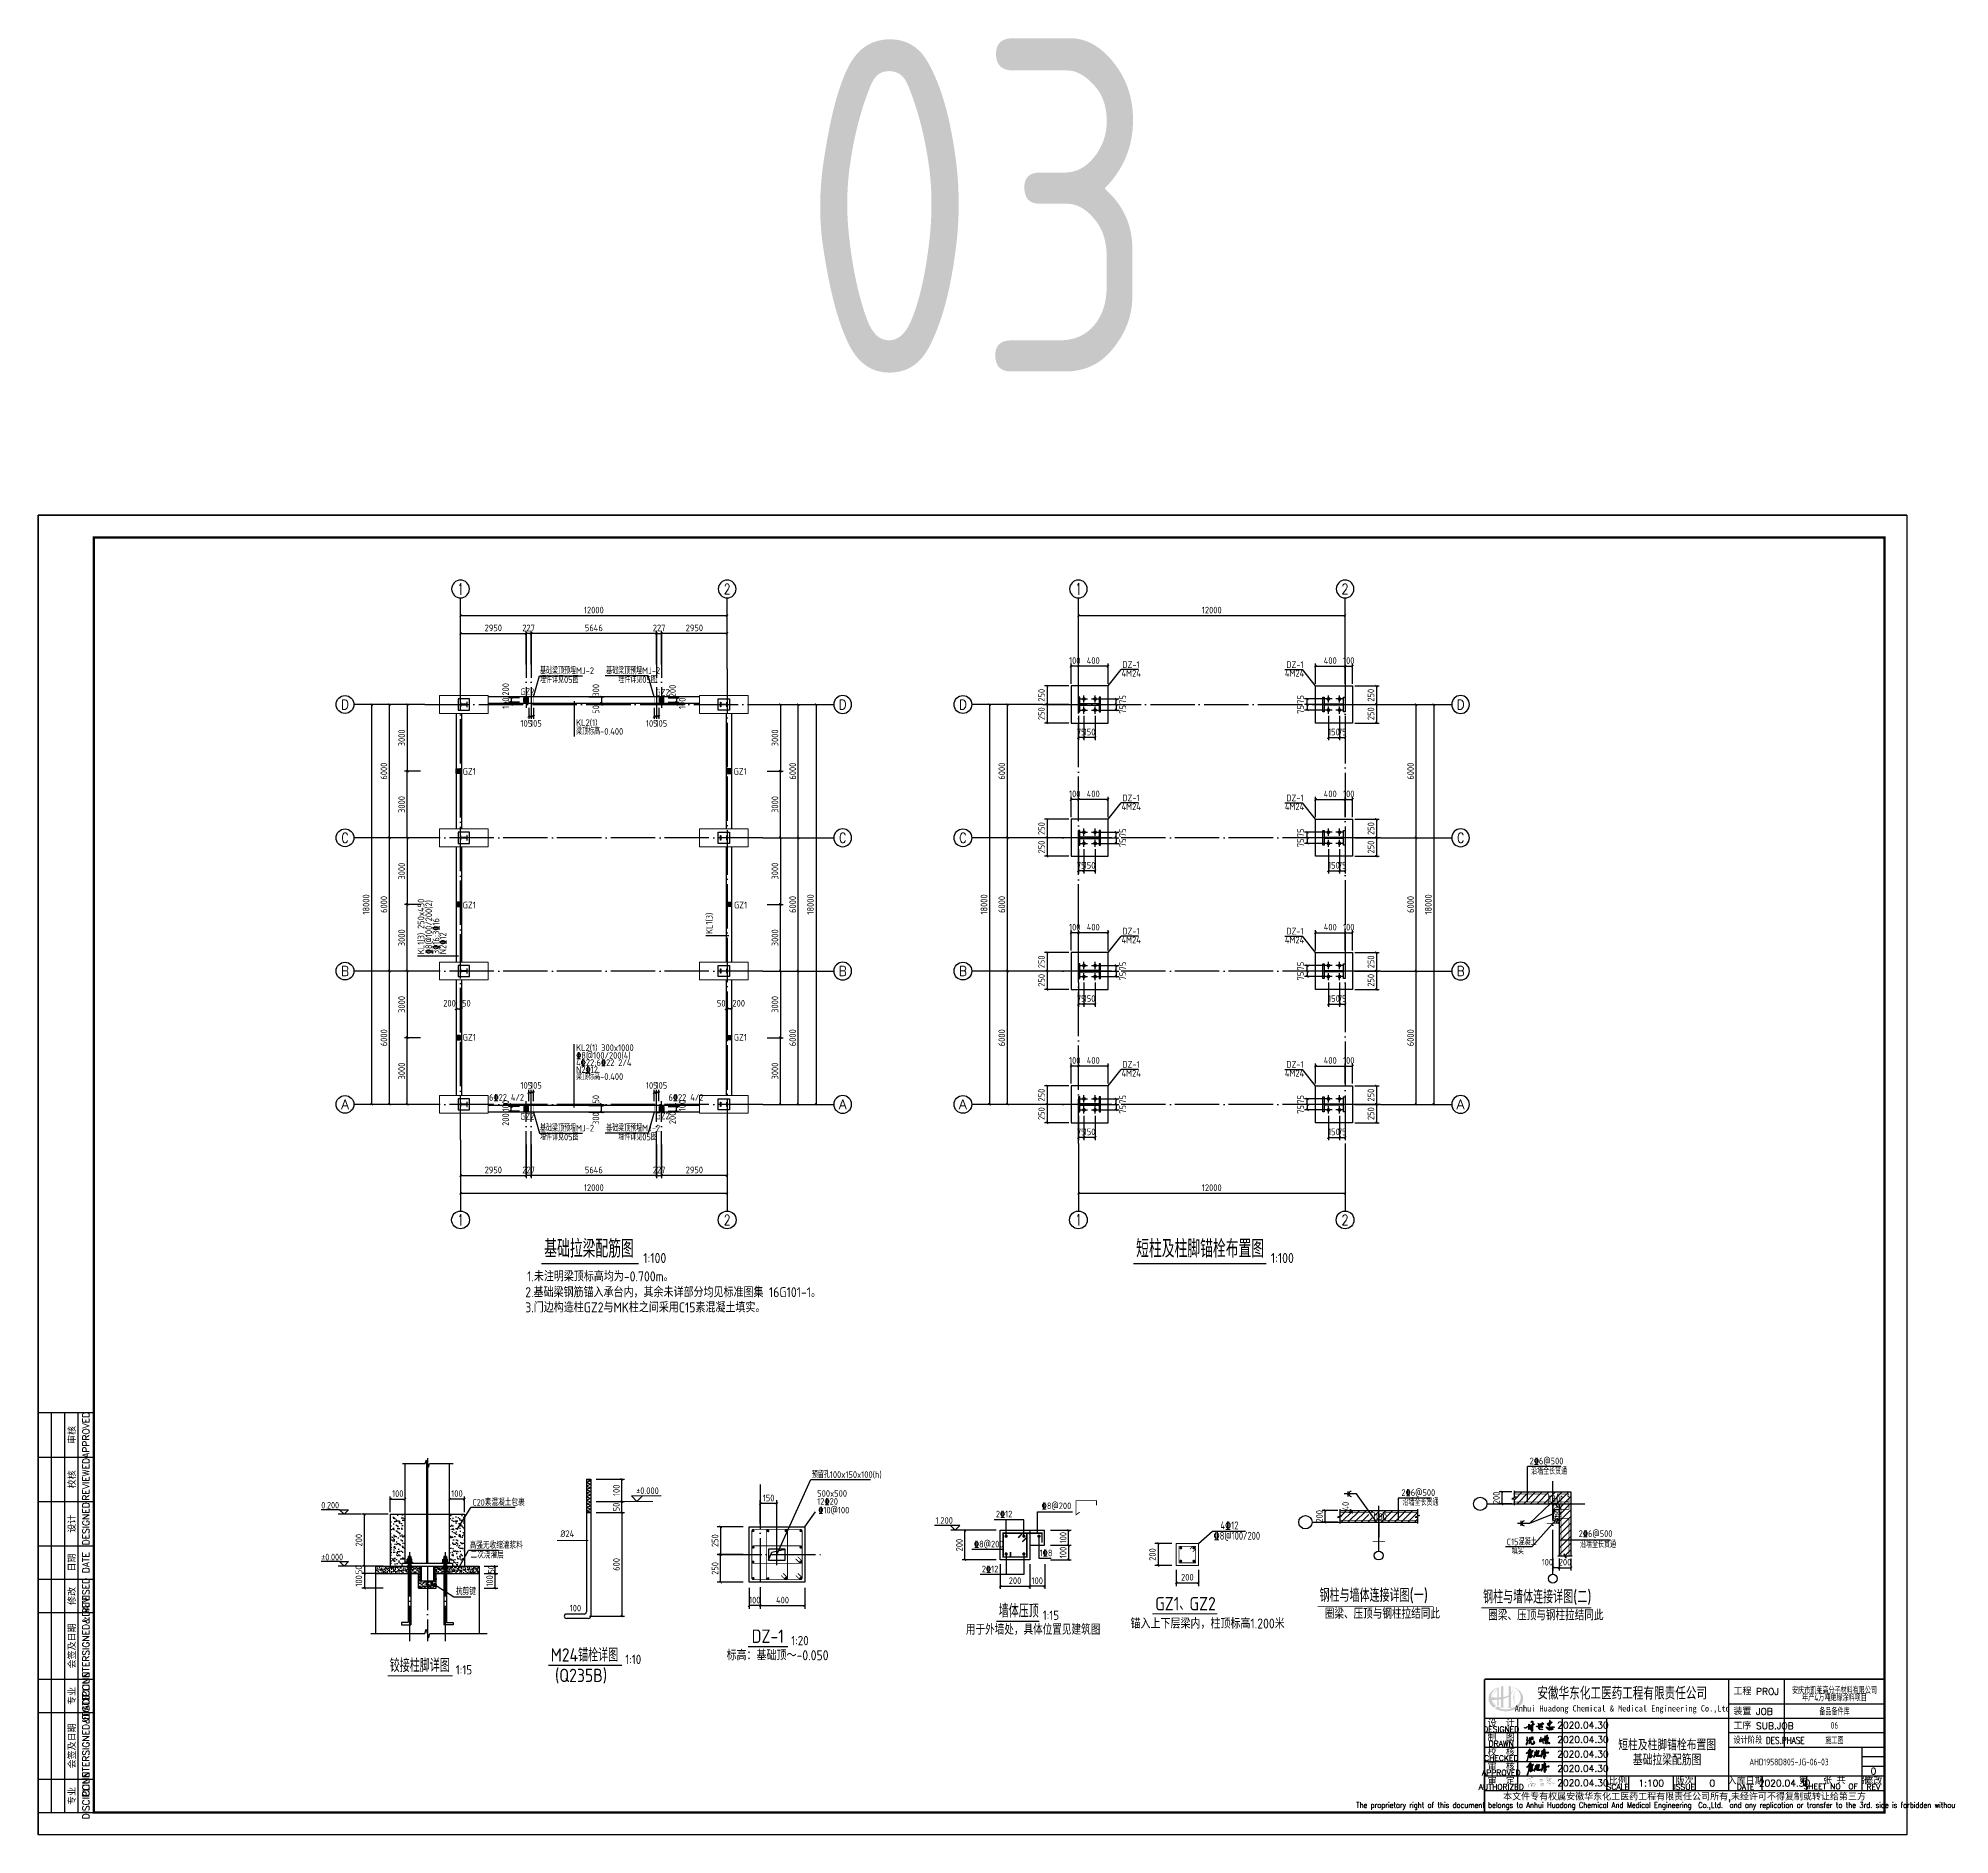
# Model space of a CAD drawing. Header units: millimetres. Extents: x 865974 to 875117, y 41124 to 44891.
# Drawn here: x 867835 to 868695, y 41124 to 41932 of the extents above; entities that cross this region are included whole.
import ezdxf
from ezdxf.enums import TextEntityAlignment as Align

# ---------------------------------------------------------------- set-up
doc = ezdxf.new("R2010")
doc.units = ezdxf.units.MM
doc.header["$LTSCALE"] = 1000
doc.header["$MEASUREMENT"] = 0
for name, pattern in [('2', [11.4, 9, -0.9, 0.6, -0.9]), ('4', [5, 1.5, -1, 1.5, -1]), ('DOTE', [2.42, 2, -0.2, 0.02, -0.2])]:
    doc.linetypes.add(name, pattern=pattern)
for name, color, linetype in [('120', 253, 'Continuous'), ('1500', 4, 'Continuous'), ('2', 3, 'Continuous'), ('21', 3, '4'), ('22', 1, 'Continuous'), ('AXIS', 3, 'Continuous'), ('AXIS_TEXT', 7, 'Continuous'), ('COLUMN', 9, 'Continuous'), ('D1', 112, 'Continuous'), ('D2', 6, 'Continuous'), ('DIM', 7, 'Continuous'), ('DIM_SYMB', 3, 'Continuous'), ('DOTE', 1, 'DOTE'), ('HATCH', 8, 'Continuous'), ('M_Prof', 2, 'Continuous'), ('NUM', 7, 'Continuous'), ('OTHER', 2, 'Continuous'), ('Prof', 2, 'Continuous'), ('PUB_DIM', 3, 'Continuous'), ('PUB_TEXT', 7, 'Continuous'), ('图层4', 4, 'Continuous'), ('尺寸标注', 7, 'Continuous'), ('层14', 2, 'Continuous'), ('支撑', 6, 'Continuous'), ('文字', 7, 'Continuous'), ('柱', 2, 'Continuous'), ('柱平法箍筋', 24, 'Continuous'), ('柱平法纵筋', 7, 'Continuous'), ('柱集中标注', 2, 'Continuous'), ('标注', 7, 'Continuous'), ('梁', 4, 'Continuous'), ('梁集中标注', 2, 'Continuous'), ('檩条', 34, 'Continuous'), ('水平标注', 2, 'Continuous'), ('独立基础', 2, 'Continuous'), ('螺栓孔标注', 253, 'Continuous'), ('轴线', 253, '2')]:
    doc.layers.add(name, color=color, linetype=linetype)
for name, color, linetype, lineweight in [('D3', 62, 'Continuous', 9), ('Z-柱大样外框', 7, 'ByLayer', 18), ('承台基础', 23, 'Continuous', 18)]:
    doc.layers.add(name, color=color, linetype=linetype, lineweight=lineweight)
doc.styles.add('_TCH_AXIS', font='COMPLEX', dxfattribs={"bigfont": 'GBCBIG'})
doc.styles.add('COMPLEX', font='COMPLEX')
doc.styles.add('ECEC_TK', font='txt_l.shx', dxfattribs={"bigfont": 'hztxt_l.shx'})
doc.styles.add('ECEC_TQ', font='txt_l.shx', dxfattribs={"bigfont": 'hztxt_l.shx'})
doc.styles.add('ECEC_TQ_S', font='')
doc.styles.add('GBHZ', font='gbenor.shx', dxfattribs={"width": 0.9, "bigfont": 'gbcbig.shx'})
doc.styles.add('TS', font='tssdeng.shx', dxfattribs={"width": 0.8, "height": 2.5, "bigfont": 'tssdchn.shx'})
doc.styles.add('TSSD_REIN', font='tssdeng.shx', dxfattribs={"width": 0.7, "bigfont": 'tssdchn.shx'})
doc.styles.get('ECEC_TQ_S').set_extended_font_data('SimSun')
doc.dimstyles.new('Y10', dxfattribs={"dimscale": 0, "dimtxt": 3, "dimasz": 0.01, "dimexe": 1.2, "dimexo": 1, "dimgap": 1, "dimtad": 1, "dimdec": 0, "dimlfac": 10, "dimzin": 0, "dimdsep": 46, "dimtxsty": 'GBHZ', "dimblk1": 'DX', "dimblk2": 'DX', "dimsah": 1, "dimcen": 0.09, "dimdle": 1, "dimadec": 0, "dimazin": 0, "dimtfac": 1, "dimtdec": 0, "dimtix": 1, "dimtmove": 2, "dimatfit": 3, "dimldrblk": 'DX', "dimfxl": 0, "dimtolj": 1, "dimtzin": 0, "dimarcsym": 0})
doc.dimstyles.new('Y100', dxfattribs={"dimscale": 0, "dimtxt": 3, "dimasz": 0.01, "dimexe": 1.2, "dimexo": 2, "dimgap": 1, "dimtad": 1, "dimdec": 0, "dimlfac": 100, "dimzin": 0, "dimdsep": 46, "dimtxsty": 'GBHZ', "dimblk": 'DX', "dimcen": 0.09, "dimdle": 1, "dimclrd": 7, "dimclre": 7, "dimclrt": 7, "dimadec": 0, "dimazin": 0, "dimtfac": 1, "dimtdec": 0, "dimtix": 1, "dimtmove": 2, "dimatfit": 3, "dimldrblk": 'DX', "dimfxl": 0, "dimtolj": 1, "dimtzin": 0, "dimarcsym": 0})
doc.dimstyles.new('Y15', dxfattribs={"dimscale": 0, "dimtxt": 3, "dimasz": 0.01, "dimexe": 1.2, "dimexo": 1, "dimgap": 1, "dimtad": 1, "dimdec": 0, "dimlfac": 15, "dimzin": 0, "dimdsep": 46, "dimtxsty": 'GBHZ', "dimblk1": 'DX', "dimblk2": 'DX', "dimsah": 1, "dimcen": 0.09, "dimdle": 1, "dimadec": 0, "dimazin": 0, "dimtfac": 1, "dimtdec": 0, "dimtix": 1, "dimtmove": 2, "dimatfit": 3, "dimldrblk": 'DX', "dimfxl": 0, "dimtolj": 1, "dimtzin": 0, "dimarcsym": 0})
doc.dimstyles.new('Y20', dxfattribs={"dimscale": 0, "dimtxt": 3, "dimasz": 0.01, "dimexe": 1.5, "dimexo": 0.03, "dimgap": 1, "dimtad": 1, "dimdec": 0, "dimlfac": 20, "dimzin": 0, "dimdsep": 46, "dimtxsty": 'GBHZ', "dimblk1": 'DX', "dimblk2": 'DX', "dimsah": 1, "dimcen": 0.09, "dimdle": 1, "dimadec": 0, "dimazin": 0, "dimtfac": 1, "dimtdec": 0, "dimtix": 1, "dimtmove": 2, "dimatfit": 3, "dimldrblk": 'DX', "dimfxl": 0, "dimtolj": 1, "dimtzin": 0, "dimarcsym": 0})
doc.dimstyles.new('Y30', dxfattribs={"dimscale": 0, "dimtxt": 3, "dimasz": 0.01, "dimexe": 1.2, "dimexo": 1, "dimgap": 1, "dimtad": 1, "dimdec": 0, "dimlfac": 30, "dimzin": 0, "dimdsep": 46, "dimtxsty": 'GBHZ', "dimblk1": 'DX', "dimblk2": 'DX', "dimsah": 1, "dimcen": 0.09, "dimdle": 1, "dimadec": 0, "dimazin": 0, "dimtfac": 1, "dimtdec": 0, "dimtix": 1, "dimtmove": 2, "dimatfit": 3, "dimldrblk": 'DX', "dimfxl": 0, "dimtolj": 1, "dimtzin": 0, "dimarcsym": 0})
pattern_1 = [(37.5, (502885.5119, -183034.294), (-0.041995572, 1.2845491793), [0, -1.0133333333, 0, -1.1333333333, 0, -1.0833333333]), (7.5, (502885.5119, -183034.294), (1.179851137, 1.88143071), [0, -0.5466666667, 0, -0.9133333333, 0, -0.35]), (327.5, (502884.6919, -183034.294), (2.0760945745, 0.0037727024), [0, -0.3333333333, 0, -1.2, 0, -1.5666666667]), (317.5, (502884.6919, -183034.294), (2.004084403, 0.585117043), [0, -0.1666666667, 0, -0.7866666667, 0, -0.9])]
pattern_2 = [(37.5, (502885.512, -183034.294), (-0.083991144, 2.569098359), [0, -2.026666667, 0, -2.266666667, 0, -2.166666667]), (7.5, (502885.512, -183034.294), (2.359702274, 3.76286142), [0, -1.093333333, 0, -1.826666667, 0, -0.7]), (327.5, (502883.872, -183034.294), (4.152189149, 0.007545405), [0, -0.666666667, 0, -2.4, 0, -3.133333333]), (317.5, (502883.872, -183034.294), (4.008168806, 1.170234087), [0, -0.333333333, 0, -1.573333333, 0, -1.8])]

msp = doc.modelspace()

# ---------------------------------------------------------------- texts
at = {"ltscale": 2, "style": 'GBHZ'}
for p in [(868106.926, 41380.948), (868389.394, 41380.948)]:
    msp.add_text('1:100', height=4.5, rotation=0.204441, dxfattribs=at).set_placement(p)
for s, height, style, p in [('1.未注明梁顶标高均为-0.700m。', 4.5, 'GBHZ', (868054.627, 41372.707)), ('2.基础梁钢筋锚入承台内，其余未详部分均见标准图集 16G101-1。', 4.5, 'GBHZ', (868053.787, 41365.591)), ('3.门边构造柱GZ2与MK柱之间采用C15素混凝土填实。', 4.5, 'GBHZ', (868053.787, 41358.742)), ('工程 PROJ', 3, 'ECEC_TQ', (868597.584, 41186.604)), ('装置 JOB', 3, 'ECEC_TQ', (868597.584, 41177.604)), ('工序 SUB.JOB', 3, 'ECEC_TQ', (868597.584, 41171.104))]:
    msp.add_text(s, height=height, dxfattribs=dict(style=style)).set_placement(p)
at = {"style": 'ECEC_TK'}
for s, p in [('APPROVED', (867856.084, 41303.604)), ('审核', (867849.584, 41303.604)), ('REVIEWED', (867856.084, 41283.604)), ('校核', (867849.584, 41283.604)), ('DESIGNED', (867856.084, 41263.604)), ('设计', (867849.584, 41263.604)), ('日期', (867849.584, 41246.104)), ('DATE', (867856.084, 41246.104)), ('REVISED', (867856.084, 41231.104)), ('修改', (867849.584, 41231.104)), ('COUNTERSIGNED&DATE', (867856.084, 41208.604)), ('会签及日期', (867849.584, 41208.604)), ('DISCIPLINE', (867856.084, 41186.104)), ('专业', (867849.584, 41186.104)), ('COUNTERSIGNED&DATE', (867856.084, 41163.604)), ('会签及日期', (867849.584, 41163.604)), ('专业', (867849.584, 41141.104)), ('DISCIPLINE', (867856.084, 41141.104))]:
    msp.add_text(s, height=3, rotation=90, dxfattribs=at).set_placement(p, align=Align.MIDDLE)
for s, style, width, p in [('%%P0.000', 'GBHZ', 0.9, (868103.685, 41276.966)), ('%%C24', 'GBHZ', 0.9, (868069.515, 41257.626)), ('100', 'GBHZ', 0.9, (868073.789, 41224.118)), ('设计阶段 DES.PHASE', 'ECEC_TQ', 0.8, (868597.584, 41164.604))]:
    msp.add_text(s, height=3, dxfattribs=dict(style=style, width=width)).set_placement(p)
at = {"color": 3, "linetype": 'Continuous', "style": 'GBHZ', "width": 0.9}
for s, p in [('4\x8412', (868366.704, 41261.034)), ('\x848@100/200', (868363.593, 41256.395))]:
    msp.add_text(s, height=3.6, dxfattribs=at).set_placement(p)
for s, height, style, width, p in [('安徽华东化工医药工程有限责任公司', 5, 'ECEC_TQ_S', 0.7, (868547.533, 41187.604)), ('Anhui Huadong Chemical & Medical Engineering Co.,Ltd', 2.8, 'ECEC_TQ_S', 0.85, (868547.533, 41180.104)), ('The proprietary right of this document belongs to Anhui Huadong Chemical And Medical Engineering  Co.,Ltd.  and any replication or transfer to the 3rd. side is forbidden without its permission. ', 2.5, 'ECEC_TQ', 0.72, (868575.584, 41136.604))]:
    msp.add_text(s, height=height, dxfattribs=dict(style=style, width=width)).set_placement(p, align=Align.MIDDLE)
at = {"style": 'ECEC_TQ'}
for s, height, p in [('DESIGNED', 2.5, (868493.084, 41171.104)), ('制  图', 3, (868493.084, 41167.604)), ('设  计', 3, (868493.084, 41174.104)), ('DRAWN', 2.5, (868493.084, 41164.604)), ('校  核', 3, (868493.084, 41161.104)), ('APPROVED', 2.5, (868493.084, 41151.604)), ('CHECKED', 2.5, (868493.084, 41158.104)), ('审  核', 3, (868493.084, 41154.604)), ('AUTHORIZED', 2.5, (868493.084, 41145.104)), ('审  定', 3, (868493.084, 41148.104)), ('SCALE', 2.5, (868545.584, 41145.104)), ('比例', 3, (868545.584, 41148.104)), ('ISSUE', 2.5, (868575.584, 41145.104)), ('版次', 3, (868575.584, 41148.104)), ('入库日期', 3, (868603.084, 41148.104)), ('DATE', 2.5, (868603.084, 41145.104)), ('第   张 共   张', 3, (868643.084, 41148.354)), ('SHEET NO  OF  ', 2.5, (868643.084, 41145.354)), ('修改', 3, (868660.584, 41148.104)), ('REV', 2.5, (868660.584, 41145.104)), ('本文件专有权属安徽华东化工医药工程有限责任公司所有,未经许可不得复制或转让给第三方', 3, (868575.584, 41140.604))]:
    msp.add_text(s, height=height, dxfattribs=at).set_placement(p, align=Align.MIDDLE)
for tag, text, p in [('2020.04.30', ' ', (868529.828, 41172.932)), ('2020.04.30', ' ', (868529.828, 41166.432)), ('2020.04.30', ' ', (868529.828, 41159.932)), ('2020.04.30', ' ', (868529.828, 41153.432)), ('0', '0', (868660.584, 41152.271)), ('2020.04.30', ' ', (868529.828, 41146.932)), ('1:100', '1:100', (868560.584, 41146.854)), ('0', '0', (868588.084, 41146.854)), ('2020.04.30', ' ', (868620.584, 41146.854))]:
    msp.add_attdef(tag, text=text, height=3, dxfattribs=at).set_placement(p, align=Align.MIDDLE)
at = {"layer": '2', "color": 7, "style": 'GBHZ', "width": 0.9}
for s, p in [('2%%1326@500', (868505.853, 41290.349)), ('沿墙全长贯通', (868506.526, 41285.783)), ('2%%1326@500', (868448.155, 41276.137)), ('沿墙全长贯通', (868448.636, 41271.768)), ('180', (868514.242, 41273.388)), ('180', (868436.326, 41265.282)), ('C15混凝土', (868495.549, 41253.955)), ('2%%1326@500', (868527.935, 41257.673)), ('沿墙全长贯通', (868528.535, 41252.806)), ('填实', (868497.863, 41249.876))]:
    msp.add_text(s, height=3, dxfattribs=at).set_placement(p)
msp.add_text('180', height=3, rotation=90, dxfattribs=at).set_placement((868519.898, 41265.973))
at = {"layer": 'AXIS', "style": 'TSSD_REIN', "width": 0.7}
for s, p in [('安庆市凯莱高分子材料有限公司', (868643.084, 41188.88)), ('年产4万吨绝缘涂料项目', (868643.084, 41185.65)), ('备品备件库', (868643.084, 41179.354)), ('06', (868643.084, 41172.854)), ('施工图', (868643.084, 41166.354)), ('AHD1958D805-JG-06-03', (868622.597, 41156.373))]:
    msp.add_text(s, height=3, dxfattribs=at).set_placement(p, align=Align.MIDDLE)
at = {"layer": 'dim', "style": 'GBHZ', "width": 0.9}
for s, p in [('%%1328@200', (868286.255, 41270.177)), ('1.200', (868238.453, 41263.592)), ('2%%13212', (868265.593, 41266.456)), ('%%1328@200', (868255.764, 41252.945)), ('1%%1328', (868285.328, 41248.98)), ('2%%13212', (868259.298, 41241.71))]:
    msp.add_text(s, height=3, dxfattribs=at).set_placement(p)
at = {"layer": 'NUM', "style": 'GBHZ'}
for s, p in [('基础拉梁配筋图', (868062.339, 41383.416)), ('短柱及柱脚锚栓布置图', (868328.76, 41383.416))]:
    msp.add_text(s, height=8, dxfattribs=at).set_placement(p)
at = {"layer": 'PUB_TEXT', "style": 'GBHZ'}
for s, height, p in [('钢柱与墙体连接详图(一)', 6, (868411.307, 41228.405)), ('钢柱与墙体连接详图(二)', 6, (868484.918, 41227.71)), ('墙体压顶', 6, (868266.919, 41221.389)), ('1:15', 4.2, (868286.716, 41220.307)), ('圈梁、压顶与钢柱拉结同此', 4.8, (868413.657, 41220.804)), ('圈梁、压顶与钢柱拉结同此', 4.8, (868487.268, 41220.109)), ('DZ-1', 6, (868155.725, 41209.99)), ('1:20', 4.2, (868173.499, 41208.908)), ('用于外墙处，具体位置见建筑图', 4.8, (868252.139, 41213.654)), ('M24锚栓详图', 6, (868065.255, 41201.545)), ('1:10', 4.2, (868098.8, 41200.463)), ('标高：基础顶～-0.050', 4.5, (868144.388, 41202.154)), ('铰接柱脚详图', 6, (867992.813, 41196.845)), ('1:15', 4.2, (868022.519, 41195.763)), ('(Q235B)', 6, (868067.188, 41192.342))]:
    msp.add_text(s, height=height, dxfattribs=at).set_placement(p)
at = {"layer": 'PUB_TEXT', "style": 'TS', "width": 0.8}
for s, p in [('短柱及柱脚锚栓布置图', (868567.75, 41164.337)), ('基础拉梁配筋图', (868567.75, 41157.644))]:
    msp.add_text(s, height=5, dxfattribs=at).set_placement(p, align=Align.MIDDLE)
at = {"layer": '柱集中标注', "style": 'GBHZ', "width": 0.9}
for s, p in [('DZ-1', (868322.52, 41648.857)), ('DZ-1', (868396.325, 41648.857)), ('4M24', (868322.18, 41644.886)), ('4M24', (868395.705, 41644.886)), ('DZ-1', (868322.52, 41588.857)), ('DZ-1', (868396.325, 41588.857)), ('4M24', (868322.18, 41584.886)), ('4M24', (868395.705, 41584.886)), ('DZ-1', (868322.52, 41528.857)), ('DZ-1', (868396.325, 41528.857)), ('4M24', (868322.18, 41524.886)), ('4M24', (868395.705, 41524.886)), ('DZ-1', (868322.52, 41468.857)), ('DZ-1', (868396.325, 41468.857)), ('4M24', (868322.18, 41464.886)), ('4M24', (868395.705, 41464.886)), ('预留孔100x150x100(h)', (868182.773, 41284.229)), ('12%%13220', (868185.215, 41272.15)), ('500x500', (868185.215, 41275.75)), ('%%13210@100', (868185.662, 41268.227))]:
    msp.add_text(s, height=3, dxfattribs=at).set_placement(p)
at = {"layer": '梁集中标注', "style": 'GBHZ', "width": 0.9}
for s, height, p in [('03', 150, (868178.319, 41781.806)), ('埋件详见05图', 3, (868060.44, 41642.091)), ('基础梁顶预埋MJ-2', 3, (868060.44, 41646.089)), ('基础梁顶预埋MJ-2', 3, (868090.202, 41646.089)), ('埋件详见05图', 3, (868095.669, 41642.091)), ('GZ2', 3, (868051.524, 41636.601)), ('GZ2', 3, (868112.428, 41636.42)), ('KL2(1)', 3, (868076.685, 41622.725)), ('梁顶标高-0.400', 3, (868076.685, 41618.774)), ('GZ1', 3, (868025.648, 41600.751)), ('GZ1', 3, (868147.561, 41600.751)), ('GZ1', 3, (868025.648, 41540.585)), ('GZ1', 3, (868147.76, 41540.585)), ('GZ1', 3, (868025.648, 41481.093)), ('KL2(1) 300x1000', 3, (868076.685, 41476.392)), ('GZ1', 3, (868147.679, 41481.093)), ('4%%13222;6%%13222 2/4', 3, (868076.685, 41469.667)), ('%%1328@100/200(4)', 3, (868076.685, 41472.915)), ('梁顶标高-0.400', 3, (868076.685, 41463.379)), ('N2%%13212', 3, (868076.685, 41466.532)), ('6%%13222 4/2', 3, (868037.496, 41454.013)), ('6%%13222 4/2', 3, (868118.249, 41454.013)), ('GZ2', 3, (868051.524, 41445.5)), ('GZ2', 3, (868112.428, 41445.681)), ('埋件详见05图', 3, (868060.44, 41436.194)), ('基础梁顶预埋MJ-2', 3, (868060.44, 41440.192)), ('基础梁顶预埋MJ-2', 3, (868090.202, 41440.192)), ('埋件详见05图', 3, (868095.669, 41436.194))]:
    msp.add_text(s, height=height, dxfattribs=at).set_placement(p)
for s, p in [('KL1(3) 250x450', (868008.365, 41519.998)), ('%%1328@100/200(2)', (868011.842, 41519.998)), ('3%%13216;3%%13216', (868015.09, 41519.998)), ('KL1(3)', (868138.09, 41529.06)), ('N2%%13212', (868018.225, 41519.998))]:
    msp.add_text(s, height=3, rotation=90, dxfattribs=at).set_placement(p)
at = {"layer": '水平标注', "style": 'GBHZ'}
for s, height, p in [('GZ1、GZ2', 6, (868337.296, 41224.621)), ('锚入上下层梁内，柱顶标高1.200米', 4.5, (868326.202, 41216.448))]:
    msp.add_text(s, height=height, dxfattribs=at).set_placement(p)
at = {"layer": '螺栓孔标注', "style": 'GBHZ'}
for s, p in [('0.200', (867961.986, 41270.462)), ('C20素混凝土包裹', (868030.057, 41271.696)), ('高强无收缩灌浆料', (868028.724, 41252.372)), ('%%P0.000', (867961.986, 41247.113)), ('二次浇灌层', (868029.141, 41248.026)), ('抗剪键', (868022.562, 41231.587, 6))]:
    msp.add_text(s, height=3, dxfattribs=at).set_placement(p)

# ---------------------------------------------------------------- blocks, each defined once
blk = doc.blocks.new('DX')
at = {"color": 0, "linetype": 'ByBlock', "const_width": 40}
blk.add_lwpolyline([(-54, -51), (46, 49)], dxfattribs=at)
blk = doc.blocks.new('*D572')
at = {"layer": 'Defpoints', "color": 0, "transparency": 16777216}
for p in [(868267.58, 41246.48), (868280.91, 41246.48), (868280.91, 41235.46)]:
    blk.add_point(p, dxfattribs=at)
at = {"layer": 'dim', "color": 0, "lineweight": -2, "transparency": 16777216}
for p, q in [((868267.58, 41245.48), (868267.58, 41234.26)), ((868280.91, 41245.48), (868280.91, 41234.26)), ((868267.59, 41235.46), (868280.9, 41235.46))]:
    blk.add_line(p, q, dxfattribs=at)
at = {"layer": 'dim', "color": 0, "lineweight": -2, "transparency": 16777216, "xscale": 0.01, "yscale": 0.01, "zscale": 0.01, "rotation": 180}
blk.add_blockref('DX', (868267.58, 41235.46), dxfattribs=at)
at = {"layer": 'dim', "color": 0, "lineweight": -2, "transparency": 16777216, "xscale": 0.01, "yscale": 0.01, "zscale": 0.01}
blk.add_blockref('DX', (868280.91, 41235.46), dxfattribs=at)
at = {"layer": 'dim', "color": 0, "transparency": 16777216, "insert": (868274.24, 41237.96), "char_height": 3, "attachment_point": 5, "style": 'GBHZ'}
blk.add_mtext('\\A1;200', dxfattribs=at)
blk = doc.blocks.new('*D573')
at = {"layer": 'Defpoints', "color": 0, "transparency": 16777216}
for p in [(868251.68, 41260.68), (868266.73, 41260.68), (868266.73, 41247.34)]:
    blk.add_point(p, dxfattribs=at)
at = {"layer": 'dim', "color": 0, "lineweight": -2, "transparency": 16777216}
for p, q in [((868265.73, 41260.68), (868250.48, 41260.68)), ((868251.68, 41247.35), (868251.68, 41260.67)), ((868265.73, 41247.34), (868250.48, 41247.34))]:
    blk.add_line(p, q, dxfattribs=at)
at = {"layer": 'dim', "color": 0, "lineweight": -2, "transparency": 16777216, "xscale": 0.01, "yscale": 0.01, "zscale": 0.01}
for p, rotation in [((868251.68, 41260.68), 90), ((868251.68, 41247.34), 270)]:
    blk.add_blockref('DX', p, dxfattribs=dict(at, rotation=rotation))
at = {"layer": 'dim', "color": 0, "transparency": 16777216, "insert": (868249.18, 41254.01), "char_height": 3, "attachment_point": 5, "rotation": 90, "style": 'GBHZ'}
blk.add_mtext('\\A1;200', dxfattribs=at)
blk = doc.blocks.new('*D574')
at = {"layer": 'Defpoints', "color": 0, "transparency": 16777216}
for p in [(868280.91, 41246.48), (868287.58, 41246.48), (868280.91, 41235.46)]:
    blk.add_point(p, dxfattribs=at)
at = {"layer": 'dim', "color": 0, "lineweight": -2, "transparency": 16777216}
for p, q in [((868280.91, 41245.48), (868280.91, 41234.26)), ((868287.58, 41245.48), (868287.58, 41234.26)), ((868287.57, 41235.46), (868280.92, 41235.46))]:
    blk.add_line(p, q, dxfattribs=at)
at = {"layer": 'dim', "color": 0, "lineweight": -2, "transparency": 16777216, "xscale": 0.01, "yscale": 0.01, "zscale": 0.01, "rotation": 180}
blk.add_blockref('DX', (868280.91, 41235.46), dxfattribs=at)
at = {"layer": 'dim', "color": 0, "lineweight": -2, "transparency": 16777216, "xscale": 0.01, "yscale": 0.01, "zscale": 0.01}
blk.add_blockref('DX', (868287.58, 41235.46), dxfattribs=at)
at = {"layer": 'dim', "color": 0, "transparency": 16777216, "insert": (868284.24, 41237.96), "char_height": 3, "attachment_point": 5, "style": 'GBHZ'}
blk.add_mtext('\\A1;100', dxfattribs=at)
blk = doc.blocks.new('*D575')
at = {"layer": 'Defpoints', "color": 0, "transparency": 16777216}
for p in [(868289.17, 41254.01), (868289.19, 41247.34), (868298.37, 41247.34)]:
    blk.add_point(p, dxfattribs=at)
at = {"layer": 'dim', "color": 0, "lineweight": -2, "transparency": 16777216}
for p, q in [((868290.17, 41254.01), (868299.57, 41254.01)), ((868290.19, 41247.34), (868299.57, 41247.34)), ((868298.37, 41254), (868298.37, 41247.35))]:
    blk.add_line(p, q, dxfattribs=at)
at = {"layer": 'dim', "color": 0, "lineweight": -2, "transparency": 16777216, "xscale": 0.01, "yscale": 0.01, "zscale": 0.01}
for p, rotation in [((868298.37, 41247.34), 270), ((868298.37, 41254.01), 90)]:
    blk.add_blockref('DX', p, dxfattribs=dict(at, rotation=rotation))
at = {"layer": 'dim', "color": 0, "transparency": 16777216, "insert": (868295.87, 41250.68), "char_height": 3, "attachment_point": 5, "rotation": 90, "style": 'GBHZ'}
blk.add_mtext('\\A1;100', dxfattribs=at)
blk = doc.blocks.new('*D576')
at = {"layer": 'Defpoints', "color": 0, "transparency": 16777216}
for p in [(868289.18, 41260.68), (868298.37, 41260.68), (868289.17, 41254.01)]:
    blk.add_point(p, dxfattribs=at)
at = {"layer": 'dim', "color": 0, "lineweight": -2, "transparency": 16777216}
for p, q in [((868290.18, 41260.68), (868299.57, 41260.68)), ((868298.37, 41254.02), (868298.37, 41260.67)), ((868290.17, 41254.01), (868299.57, 41254.01))]:
    blk.add_line(p, q, dxfattribs=at)
at = {"layer": 'dim', "color": 0, "lineweight": -2, "transparency": 16777216, "xscale": 0.01, "yscale": 0.01, "zscale": 0.01}
for p, rotation in [((868298.37, 41260.68), 90), ((868298.37, 41254.01), 270)]:
    blk.add_blockref('DX', p, dxfattribs=dict(at, rotation=rotation))
at = {"layer": 'dim', "color": 0, "transparency": 16777216, "insert": (868295.87, 41257.34), "char_height": 3, "attachment_point": 5, "rotation": 90, "style": 'GBHZ'}
blk.add_mtext('\\A1;100', dxfattribs=at)
blk = doc.blocks.new('*D577')
at = {"layer": 'Defpoints', "color": 0, "transparency": 16777216}
for p in [(868493.36, 41272.57), (868498.88, 41277.91), (868498.88, 41272.57)]:
    blk.add_point(p, dxfattribs=at)
at = {"layer": 'dim', "color": 0, "lineweight": -2, "transparency": 16777216}
for p, q in [((868497.88, 41277.91), (868492.16, 41277.91)), ((868497.88, 41272.57), (868492.16, 41272.57)), ((868493.36, 41277.92), (868493.36, 41277.93)), ((868493.36, 41277.91), (868493.36, 41272.57)), ((868493.36, 41272.56), (868493.36, 41272.55))]:
    blk.add_line(p, q, dxfattribs=at)
at = {"layer": 'dim', "color": 0, "lineweight": -2, "transparency": 16777216, "xscale": 0.01, "yscale": 0.01, "zscale": 0.01}
for p, rotation in [((868493.36, 41277.91), 270), ((868493.36, 41272.57), 90)]:
    blk.add_blockref('DX', p, dxfattribs=dict(at, rotation=rotation))
at = {"layer": 'dim', "color": 0, "transparency": 16777216, "insert": (868490.86, 41275.24), "char_height": 3, "attachment_point": 5, "rotation": 90, "style": 'GBHZ'}
blk.add_mtext('\\A1;200', dxfattribs=at)
blk = doc.blocks.new('*D578')
at = {"layer": 'Defpoints', "color": 0, "transparency": 16777216}
for p in [(868519.13, 41249.03), (868524.47, 41249.03), (868524.47, 41243.81)]:
    blk.add_point(p, dxfattribs=at)
at = {"layer": 'dim', "color": 0, "lineweight": -2, "transparency": 16777216}
for p, q in [((868519.13, 41248.03), (868519.13, 41242.61)), ((868524.47, 41248.03), (868524.47, 41242.61)), ((868519.12, 41243.81), (868519.11, 41243.81)), ((868519.13, 41243.81), (868524.47, 41243.81)), ((868524.48, 41243.81), (868524.49, 41243.81))]:
    blk.add_line(p, q, dxfattribs=at)
at = {"layer": 'dim', "color": 0, "lineweight": -2, "transparency": 16777216, "xscale": 0.01, "yscale": 0.01, "zscale": 0.01}
blk.add_blockref('DX', (868519.13, 41243.81), dxfattribs=at)
at = {"layer": 'dim', "color": 0, "lineweight": -2, "transparency": 16777216, "xscale": 0.01, "yscale": 0.01, "zscale": 0.01, "rotation": 180}
blk.add_blockref('DX', (868524.47, 41243.81), dxfattribs=at)
at = {"layer": 'dim', "color": 0, "transparency": 16777216, "insert": (868521.8, 41246.31), "char_height": 3, "attachment_point": 5, "style": 'GBHZ'}
blk.add_mtext('\\A1;200', dxfattribs=at)
blk = doc.blocks.new('*D579')
at = {"layer": 'Defpoints', "color": 0, "transparency": 16777216}
for p in [(868413.75, 41264.29), (868420.46, 41269.62), (868420.46, 41264.29)]:
    blk.add_point(p, dxfattribs=at)
at = {"layer": 'dim', "color": 0, "lineweight": -2, "transparency": 16777216}
for p, q in [((868419.46, 41269.62), (868412.55, 41269.62)), ((868419.46, 41264.29), (868412.55, 41264.29)), ((868413.75, 41269.63), (868413.75, 41269.64)), ((868413.75, 41269.62), (868413.75, 41264.29)), ((868413.75, 41264.28), (868413.75, 41264.27))]:
    blk.add_line(p, q, dxfattribs=at)
at = {"layer": 'dim', "color": 0, "lineweight": -2, "transparency": 16777216, "xscale": 0.01, "yscale": 0.01, "zscale": 0.01}
for p, rotation in [((868413.75, 41269.62), 270), ((868413.75, 41264.29), 90)]:
    blk.add_blockref('DX', p, dxfattribs=dict(at, rotation=rotation))
at = {"layer": 'dim', "color": 0, "transparency": 16777216, "insert": (868411.25, 41266.96), "char_height": 3, "attachment_point": 5, "rotation": 90, "style": 'GBHZ'}
blk.add_mtext('\\A1;200', dxfattribs=at)
blk = doc.blocks.new('*D580')
at = {"layer": 'Defpoints', "color": 0, "transparency": 16777216}
for p in [(868425.71, 41269.62), (868426.35, 41269.62), (868426.35, 41268.73)]:
    blk.add_point(p, dxfattribs=at)
at = {"layer": 'dim', "color": 0, "lineweight": -2, "transparency": 16777216}
for p, q in [((868425.35, 41269.62), (868424.51, 41269.62)), ((868425.35, 41268.73), (868424.51, 41268.73)), ((868425.71, 41269.63), (868425.71, 41269.64)), ((868425.71, 41268.73), (868425.71, 41269.62)), ((868425.71, 41268.72), (868425.71, 41268.71))]:
    blk.add_line(p, q, dxfattribs=at)
at = {"layer": 'dim', "color": 0, "lineweight": -2, "transparency": 16777216, "xscale": 0.01, "yscale": 0.01, "zscale": 0.01}
for p, rotation in [((868425.71, 41269.62), 270), ((868425.71, 41268.73), 90)]:
    blk.add_blockref('DX', p, dxfattribs=dict(at, rotation=rotation))
at = {"layer": 'dim', "color": 0, "transparency": 16777216, "insert": (868422.99, 41271.52), "char_height": 3, "attachment_point": 5, "rotation": 90, "style": 'GBHZ'}
blk.add_mtext('\\A1;40', dxfattribs=at)
blk = doc.blocks.new('*D581')
at = {"layer": 'Defpoints', "color": 0, "transparency": 16777216}
for p in [(868516.36, 41249.03), (868519.13, 41249.03), (868516.36, 41243.81)]:
    blk.add_point(p, dxfattribs=at)
at = {"layer": 'dim', "color": 0, "lineweight": -2, "transparency": 16777216}
for p, q in [((868516.36, 41248.03), (868516.36, 41242.61)), ((868519.13, 41248.03), (868519.13, 41242.61)), ((868519.12, 41243.81), (868516.37, 41243.81))]:
    blk.add_line(p, q, dxfattribs=at)
at = {"layer": 'dim', "color": 0, "lineweight": -2, "transparency": 16777216, "xscale": 0.01, "yscale": 0.01, "zscale": 0.01, "rotation": 180}
blk.add_blockref('DX', (868516.36, 41243.81), dxfattribs=at)
at = {"layer": 'dim', "color": 0, "lineweight": -2, "transparency": 16777216, "xscale": 0.01, "yscale": 0.01, "zscale": 0.01}
blk.add_blockref('DX', (868519.13, 41243.81), dxfattribs=at)
at = {"layer": 'dim', "color": 0, "transparency": 16777216, "insert": (868513.84, 41246.31), "char_height": 3, "attachment_point": 5, "style": 'GBHZ'}
blk.add_mtext('\\A1;100', dxfattribs=at)
blk = doc.blocks.new('*D582')
at = {"layer": 'Defpoints', "color": 0, "transparency": 16777216}
for p in [(868344.84, 41254.76), (868338.59, 41244.76), (868344.84, 41244.76)]:
    blk.add_point(p, dxfattribs=at)
at = {"layer": 'DIM', "color": 0, "lineweight": -2, "transparency": 16777216}
for p, q in [((868344.81, 41254.76), (868337.09, 41254.76)), ((868338.59, 41254.75), (868338.59, 41244.77)), ((868344.81, 41244.76), (868337.09, 41244.76))]:
    blk.add_line(p, q, dxfattribs=at)
at = {"layer": 'DIM', "color": 0, "lineweight": -2, "transparency": 16777216, "xscale": 0.01, "yscale": 0.01, "zscale": 0.01}
for p, rotation in [((868338.59, 41254.76), 90), ((868338.59, 41244.76), 270)]:
    blk.add_blockref('DX', p, dxfattribs=dict(at, rotation=rotation))
at = {"layer": 'DIM', "color": 0, "transparency": 16777216, "insert": (868336.09, 41249.76), "char_height": 3, "attachment_point": 5, "rotation": 90, "style": 'GBHZ'}
blk.add_mtext('\\A1;200', dxfattribs=at)
blk = doc.blocks.new('*D583')
at = {"layer": 'Defpoints', "color": 0, "transparency": 16777216}
for p in [(868346.8, 41242.89), (868356.8, 41242.89), (868356.8, 41237.03)]:
    blk.add_point(p, dxfattribs=at)
at = {"layer": 'DIM', "color": 0, "lineweight": -2, "transparency": 16777216}
for p, q in [((868346.8, 41242.86), (868346.8, 41235.53)), ((868356.8, 41242.86), (868356.8, 41235.53)), ((868346.81, 41237.03), (868356.79, 41237.03))]:
    blk.add_line(p, q, dxfattribs=at)
at = {"layer": 'DIM', "color": 0, "lineweight": -2, "transparency": 16777216, "xscale": 0.01, "yscale": 0.01, "zscale": 0.01, "rotation": 180}
blk.add_blockref('DX', (868346.8, 41237.03), dxfattribs=at)
at = {"layer": 'DIM', "color": 0, "lineweight": -2, "transparency": 16777216, "xscale": 0.01, "yscale": 0.01, "zscale": 0.01}
blk.add_blockref('DX', (868356.8, 41237.03), dxfattribs=at)
at = {"layer": 'DIM', "color": 0, "transparency": 16777216, "insert": (868351.8, 41239.53), "char_height": 3, "attachment_point": 5, "style": 'GBHZ'}
blk.add_mtext('\\A1;200', dxfattribs=at)
blk = doc.blocks.new('*D584')
at = {"layer": 'Defpoints', "color": 0, "linetype": 'ByBlock', "transparency": 16777216}
for p in [(868034.36, 41241.21), (868040.26, 41241.21), (868034.36, 41234.54)]:
    blk.add_point(p, dxfattribs=at)
at = {"layer": 'DIM', "color": 0, "linetype": 'ByBlock', "lineweight": -2, "transparency": 16777216}
for p, q in [((868035.36, 41241.21), (868041.46, 41241.21)), ((868040.26, 41234.55), (868040.26, 41241.2)), ((868035.36, 41234.54), (868041.46, 41234.54))]:
    blk.add_line(p, q, dxfattribs=at)
at = {"layer": 'DIM', "color": 0, "linetype": 'ByBlock', "lineweight": -2, "transparency": 16777216, "xscale": 0.01, "yscale": 0.01, "zscale": 0.01}
for p, rotation in [((868040.26, 41241.21), 90), ((868040.26, 41234.54), 270)]:
    blk.add_blockref('DX', p, dxfattribs=dict(at, rotation=rotation))
at = {"layer": 'DIM', "color": 0, "linetype": 'ByBlock', "transparency": 16777216, "insert": (868037.76, 41237.87), "char_height": 3, "attachment_point": 5, "rotation": 90, "style": 'GBHZ'}
blk.add_mtext('\\A1;100', dxfattribs=at)
blk = doc.blocks.new('*D585')
at = {"layer": 'Defpoints', "color": 0, "linetype": 'ByBlock', "transparency": 16777216}
for p in [(868034.36, 41244.54), (868034.36, 41241.21), (868040.26, 41244.54)]:
    blk.add_point(p, dxfattribs=at)
at = {"layer": 'DIM', "color": 0, "linetype": 'ByBlock', "lineweight": -2, "transparency": 16777216}
for p, q in [((868035.36, 41244.54), (868041.46, 41244.54)), ((868035.36, 41241.21), (868041.46, 41241.21)), ((868040.26, 41241.22), (868040.26, 41244.53))]:
    blk.add_line(p, q, dxfattribs=at)
at = {"layer": 'DIM', "color": 0, "linetype": 'ByBlock', "lineweight": -2, "transparency": 16777216, "xscale": 0.01, "yscale": 0.01, "zscale": 0.01}
for p, rotation in [((868040.26, 41241.21), 270), ((868040.26, 41244.54), 90)]:
    blk.add_blockref('DX', p, dxfattribs=dict(at, rotation=rotation))
at = {"layer": 'DIM', "color": 0, "linetype": 'ByBlock', "transparency": 16777216, "insert": (868038.47, 41243.07), "char_height": 3, "attachment_point": 5, "rotation": 90, "style": 'GBHZ'}
blk.add_mtext('\\A1;50', dxfattribs=at)
blk = doc.blocks.new('*D586')
at = {"layer": 'Defpoints', "color": 0, "linetype": 'ByBlock', "transparency": 16777216}
for p in [(868151.91, 41262.24), (868141.72, 41249.74), (868151.91, 41249.74)]:
    blk.add_point(p, dxfattribs=at)
at = {"layer": 'DIM', "color": 0, "linetype": 'ByBlock', "lineweight": -2, "transparency": 16777216}
for p, q in [((868151.88, 41262.24), (868140.22, 41262.24)), ((868141.72, 41262.23), (868141.72, 41249.75)), ((868151.88, 41249.74), (868140.22, 41249.74))]:
    blk.add_line(p, q, dxfattribs=at)
at = {"layer": 'DIM', "color": 0, "linetype": 'ByBlock', "lineweight": -2, "transparency": 16777216, "xscale": 0.01, "yscale": 0.01, "zscale": 0.01}
for p, rotation in [((868141.72, 41262.24), 90), ((868141.72, 41249.74), 270)]:
    blk.add_blockref('DX', p, dxfattribs=dict(at, rotation=rotation))
at = {"layer": 'DIM', "color": 0, "linetype": 'ByBlock', "transparency": 16777216, "insert": (868139.22, 41255.99), "char_height": 3, "attachment_point": 5, "rotation": 90, "style": 'GBHZ'}
blk.add_mtext('\\A1;250', dxfattribs=at)
blk = doc.blocks.new('*D587')
at = {"layer": 'Defpoints', "color": 0, "linetype": 'ByBlock', "transparency": 16777216}
for p in [(868159.58, 41234.85), (868179.58, 41234.85), (868179.58, 41226.74)]:
    blk.add_point(p, dxfattribs=at)
at = {"layer": 'DIM', "color": 0, "linetype": 'ByBlock', "lineweight": -2, "transparency": 16777216}
for p, q in [((868159.58, 41234.82), (868159.58, 41225.24)), ((868179.58, 41234.82), (868179.58, 41225.24)), ((868159.59, 41226.74), (868179.57, 41226.74))]:
    blk.add_line(p, q, dxfattribs=at)
at = {"layer": 'DIM', "color": 0, "linetype": 'ByBlock', "lineweight": -2, "transparency": 16777216, "xscale": 0.01, "yscale": 0.01, "zscale": 0.01, "rotation": 180}
blk.add_blockref('DX', (868159.58, 41226.74), dxfattribs=at)
at = {"layer": 'DIM', "color": 0, "linetype": 'ByBlock', "lineweight": -2, "transparency": 16777216, "xscale": 0.01, "yscale": 0.01, "zscale": 0.01}
blk.add_blockref('DX', (868179.58, 41226.74), dxfattribs=at)
at = {"layer": 'DIM', "color": 0, "linetype": 'ByBlock', "transparency": 16777216, "insert": (868169.58, 41229.24), "char_height": 3, "attachment_point": 5, "style": 'GBHZ'}
blk.add_mtext('\\A1;400', dxfattribs=at)
blk = doc.blocks.new('*D588')
at = {"layer": 'Defpoints', "color": 0, "linetype": 'ByBlock', "transparency": 16777216}
for p in [(868154.58, 41234.85), (868159.58, 41234.85), (868154.58, 41226.74)]:
    blk.add_point(p, dxfattribs=at)
at = {"layer": 'DIM', "color": 0, "linetype": 'ByBlock', "lineweight": -2, "transparency": 16777216}
for p, q in [((868154.58, 41234.82), (868154.58, 41225.24)), ((868159.58, 41234.82), (868159.58, 41225.24)), ((868154.57, 41226.74), (868154.56, 41226.74)), ((868159.58, 41226.74), (868154.58, 41226.74)), ((868159.59, 41226.74), (868159.6, 41226.74))]:
    blk.add_line(p, q, dxfattribs=at)
at = {"layer": 'DIM', "color": 0, "linetype": 'ByBlock', "lineweight": -2, "transparency": 16777216, "xscale": 0.01, "yscale": 0.01, "zscale": 0.01}
blk.add_blockref('DX', (868154.58, 41226.74), dxfattribs=at)
at = {"layer": 'DIM', "color": 0, "linetype": 'ByBlock', "lineweight": -2, "transparency": 16777216, "xscale": 0.01, "yscale": 0.01, "zscale": 0.01, "rotation": 180}
blk.add_blockref('DX', (868159.58, 41226.74), dxfattribs=at)
at = {"layer": 'DIM', "color": 0, "linetype": 'ByBlock', "transparency": 16777216, "insert": (868157.08, 41229.24), "char_height": 3, "attachment_point": 5, "style": 'GBHZ'}
blk.add_mtext('\\A1;100', dxfattribs=at)
blk = doc.blocks.new('*D589')
at = {"layer": 'Defpoints', "color": 0, "linetype": 'ByBlock', "transparency": 16777216}
for p in [(868141.72, 41249.74), (868151.91, 41249.74), (868151.91, 41237.24)]:
    blk.add_point(p, dxfattribs=at)
at = {"layer": 'DIM', "color": 0, "linetype": 'ByBlock', "lineweight": -2, "transparency": 16777216}
for p, q in [((868151.88, 41249.74), (868140.22, 41249.74)), ((868141.72, 41237.25), (868141.72, 41249.73)), ((868151.88, 41237.24), (868140.22, 41237.24))]:
    blk.add_line(p, q, dxfattribs=at)
at = {"layer": 'DIM', "color": 0, "linetype": 'ByBlock', "lineweight": -2, "transparency": 16777216, "xscale": 0.01, "yscale": 0.01, "zscale": 0.01}
for p, rotation in [((868141.72, 41249.74), 90), ((868141.72, 41237.24), 270)]:
    blk.add_blockref('DX', p, dxfattribs=dict(at, rotation=rotation))
at = {"layer": 'DIM', "color": 0, "linetype": 'ByBlock', "transparency": 16777216, "insert": (868139.22, 41243.49), "char_height": 3, "attachment_point": 5, "rotation": 90, "style": 'GBHZ'}
blk.add_mtext('\\A1;250', dxfattribs=at)
blk = doc.blocks.new('*D590')
at = {"layer": 'Defpoints', "color": 0, "linetype": 'ByBlock', "transparency": 16777216}
for p in [(868159.58, 41272.7), (868159.58, 41263.73), (868167.08, 41263.73)]:
    blk.add_point(p, dxfattribs=at)
at = {"layer": 'DIM', "color": 0, "linetype": 'ByBlock', "lineweight": -2, "transparency": 16777216}
for p, q in [((868159.58, 41263.76), (868159.58, 41274.2)), ((868167.07, 41272.7), (868159.59, 41272.7)), ((868167.08, 41263.76), (868167.08, 41274.2))]:
    blk.add_line(p, q, dxfattribs=at)
at = {"layer": 'DIM', "color": 0, "linetype": 'ByBlock', "lineweight": -2, "transparency": 16777216, "xscale": 0.01, "yscale": 0.01, "zscale": 0.01, "rotation": 180}
blk.add_blockref('DX', (868159.58, 41272.7), dxfattribs=at)
at = {"layer": 'DIM', "color": 0, "linetype": 'ByBlock', "lineweight": -2, "transparency": 16777216, "xscale": 0.01, "yscale": 0.01, "zscale": 0.01}
blk.add_blockref('DX', (868167.08, 41272.7), dxfattribs=at)
at = {"layer": 'DIM', "color": 0, "linetype": 'ByBlock', "transparency": 16777216, "insert": (868163.33, 41275.2), "char_height": 3, "attachment_point": 5, "style": 'GBHZ'}
blk.add_mtext('\\A1;150', dxfattribs=at)
blk = doc.blocks.new('*D591')
at = {"layer": 'Defpoints', "color": 0, "linetype": 'ByBlock', "transparency": 16777216}
for p in [(867981.39, 41241.21), (867990.79, 41244.54), (867990.79, 41241.21)]:
    blk.add_point(p, dxfattribs=at)
at = {"layer": 'DIM', "color": 0, "linetype": 'ByBlock', "lineweight": -2, "transparency": 16777216}
for p, q in [((867989.79, 41244.54), (867980.19, 41244.54)), ((867989.79, 41241.21), (867980.19, 41241.21)), ((867981.39, 41244.55), (867981.39, 41244.56)), ((867981.39, 41244.54), (867981.39, 41241.21)), ((867981.39, 41241.2), (867981.39, 41241.19))]:
    blk.add_line(p, q, dxfattribs=at)
at = {"layer": 'DIM', "color": 0, "linetype": 'ByBlock', "lineweight": -2, "transparency": 16777216, "xscale": 0.01, "yscale": 0.01, "zscale": 0.01}
for p, rotation in [((867981.39, 41244.54), 270), ((867981.39, 41241.21), 90)]:
    blk.add_blockref('DX', p, dxfattribs=dict(at, rotation=rotation))
at = {"layer": 'DIM', "color": 0, "linetype": 'ByBlock', "transparency": 16777216, "insert": (867978.89, 41242.87), "char_height": 3, "attachment_point": 5, "rotation": 90, "style": 'GBHZ'}
blk.add_mtext('\\A1;50', dxfattribs=at)
blk = doc.blocks.new('*D592')
at = {"layer": 'Defpoints', "color": 0, "linetype": 'ByBlock', "transparency": 16777216}
for p in [(867990.79, 41241.21), (867981.39, 41234.54), (867990.79, 41234.54)]:
    blk.add_point(p, dxfattribs=at)
at = {"layer": 'DIM', "color": 0, "linetype": 'ByBlock', "lineweight": -2, "transparency": 16777216}
for p, q in [((867989.79, 41241.21), (867980.19, 41241.21)), ((867981.39, 41241.2), (867981.39, 41234.55)), ((867989.79, 41234.54), (867980.19, 41234.54))]:
    blk.add_line(p, q, dxfattribs=at)
at = {"layer": 'DIM', "color": 0, "linetype": 'ByBlock', "lineweight": -2, "transparency": 16777216, "xscale": 0.01, "yscale": 0.01, "zscale": 0.01}
for p, rotation in [((867981.39, 41241.21), 90), ((867981.39, 41234.54), 270)]:
    blk.add_blockref('DX', p, dxfattribs=dict(at, rotation=rotation))
at = {"layer": 'DIM', "color": 0, "linetype": 'ByBlock', "transparency": 16777216, "insert": (867978.89, 41237.87), "char_height": 3, "attachment_point": 5, "rotation": 90, "style": 'GBHZ'}
blk.add_mtext('\\A1;100', dxfattribs=at)
blk = doc.blocks.new('*D593')
at = {"layer": 'Defpoints', "color": 0, "linetype": 'ByBlock', "transparency": 16777216}
for p in [(867999.73, 41274.68), (867993.06, 41267.89), (867999.73, 41268.43)]:
    blk.add_point(p, dxfattribs=at)
at = {"layer": 'DIM', "color": 0, "linetype": 'ByBlock', "lineweight": -2, "transparency": 16777216}
for p, q in [((867993.06, 41268.89), (867993.06, 41275.88)), ((867993.07, 41274.68), (867999.72, 41274.68)), ((867999.73, 41269.43), (867999.73, 41275.88))]:
    blk.add_line(p, q, dxfattribs=at)
at = {"layer": 'DIM', "color": 0, "linetype": 'ByBlock', "lineweight": -2, "transparency": 16777216, "xscale": 0.01, "yscale": 0.01, "zscale": 0.01, "rotation": 180}
blk.add_blockref('DX', (867993.06, 41274.68), dxfattribs=at)
at = {"layer": 'DIM', "color": 0, "linetype": 'ByBlock', "lineweight": -2, "transparency": 16777216, "xscale": 0.01, "yscale": 0.01, "zscale": 0.01}
blk.add_blockref('DX', (867999.73, 41274.68), dxfattribs=at)
at = {"layer": 'DIM', "color": 0, "linetype": 'ByBlock', "transparency": 16777216, "insert": (867996.4, 41277.18), "char_height": 3, "attachment_point": 5, "style": 'GBHZ'}
blk.add_mtext('\\A1;100', dxfattribs=at)
blk = doc.blocks.new('*D594')
at = {"layer": 'Defpoints', "color": 0, "linetype": 'ByBlock', "transparency": 16777216}
for p in [(867981.39, 41267.89), (867993.06, 41267.89), (867990.79, 41244.54)]:
    blk.add_point(p, dxfattribs=at)
at = {"layer": 'DIM', "color": 0, "linetype": 'ByBlock', "lineweight": -2, "transparency": 16777216}
for p, q in [((867992.06, 41267.89), (867980.19, 41267.89)), ((867981.39, 41244.55), (867981.39, 41267.88)), ((867989.79, 41244.54), (867980.19, 41244.54))]:
    blk.add_line(p, q, dxfattribs=at)
at = {"layer": 'DIM', "color": 0, "linetype": 'ByBlock', "lineweight": -2, "transparency": 16777216, "xscale": 0.01, "yscale": 0.01, "zscale": 0.01}
for p, rotation in [((867981.39, 41267.89), 90), ((867981.39, 41244.54), 270)]:
    blk.add_blockref('DX', p, dxfattribs=dict(at, rotation=rotation))
at = {"layer": 'DIM', "color": 0, "linetype": 'ByBlock', "transparency": 16777216, "insert": (867978.89, 41256.21), "char_height": 3, "attachment_point": 5, "rotation": 90, "style": 'GBHZ'}
blk.add_mtext('\\A1;200', dxfattribs=at)
blk = doc.blocks.new('*D595')
at = {"layer": 'Defpoints', "color": 0, "linetype": 'ByBlock', "transparency": 16777216}
for p in [(868019.73, 41274.68), (868019.73, 41268.43), (868026.4, 41267.89)]:
    blk.add_point(p, dxfattribs=at)
at = {"layer": 'DIM', "color": 0, "linetype": 'ByBlock', "lineweight": -2, "transparency": 16777216}
for p, q in [((868019.73, 41269.43), (868019.73, 41275.88)), ((868026.39, 41274.68), (868019.74, 41274.68)), ((868026.4, 41268.89), (868026.4, 41275.88))]:
    blk.add_line(p, q, dxfattribs=at)
at = {"layer": 'DIM', "color": 0, "linetype": 'ByBlock', "lineweight": -2, "transparency": 16777216, "xscale": 0.01, "yscale": 0.01, "zscale": 0.01, "rotation": 180}
blk.add_blockref('DX', (868019.73, 41274.68), dxfattribs=at)
at = {"layer": 'DIM', "color": 0, "linetype": 'ByBlock', "lineweight": -2, "transparency": 16777216, "xscale": 0.01, "yscale": 0.01, "zscale": 0.01}
blk.add_blockref('DX', (868026.4, 41274.68), dxfattribs=at)
at = {"layer": 'DIM', "color": 0, "linetype": 'ByBlock', "transparency": 16777216, "insert": (868023.06, 41277.18), "char_height": 3, "attachment_point": 5, "style": 'GBHZ'}
blk.add_mtext('\\A1;100', dxfattribs=at)
blk = doc.blocks.new('A$C744C32FA')
at = {"const_width": 30}
for points in [[(-2326, 582), (-2064, 692), (-1816, 796), (-1490, 848), (-1270, 844)], [(-1936, 1093), (-1737, 1077), (-1648, 1041), (-1810, 905)], [(-1731, 663), (-1881, 583), (-1870, 98)], [(-1827, 396), (-1624, 407), (-1683, 178), (-1785, 172)], [(-164, 18), (-164, 609), (181, 609), (259, 574), (264, 359)], [(-164, 314), (-7, 353), (104, 403)], [(-134, 116), (-29, 188), (93, 237), (170, 221), (209, 331), (264, 359)], [(942, 898), (1107, 926), (1169, 977), (1294, 1000)], [(948, 580), (1073, 676), (1203, 739), (1357, 744), (1391, 773)], [(1507, 561), (1490, 391), (1400, 274), (1309, 157), (1214, 34), (1126, -80), (1076, -119)], [(1096, 313), (1232, 433), (1357, 563), (1402, 586)], [(1192, 881), (1164, 478), (1155, 349)], [(1369, -2), (1421, -24), (1477, -51)], [(1510, 451), (1603, 321), (1697, 211), (1854, 88), (1967, -1), (2044, -62), (2137, -96), (2323, -163), (2364, -162), (2404, -149), (2384, -156)], [(1530, 654), (1647, 720), (1785, 749), (1891, 785), (2007, 796)], [(1541, 978), (1734, 989), (1818, 1000), (1872, 989)], [(1603, 465), (1698, 528), (1794, 557), (1966, 568), (2003, 590)], [(1706, 987), (1698, 528)], [(-2108, -913), (-2158, -364), (-1863, -238), (-1491, -154), (-1069, -179), (-858, -255), (-909, -331), (-1198, -765)], [(-1677, -676), (-1677, -347)], [(-1677, -415), (-1452, -396), (-1441, -504), (-1677, -676)], [(-238, -177), (-238, -696)], [(-193, -327), (-59, -250), (154, -178), (450, -162), (558, -210), (534, -366), (450, -489), (346, -609)], [(-47, -485), (45, -414), (178, -350), (322, -338)], [(-3, -681), (142, -597), (326, -529), (398, -549)], [(1332, -239), (1431, -185), (1526, -163), (1671, -155), (1722, -174), (1703, -260), (1445, -564)]]:
    blk.add_lwpolyline(points, dxfattribs=at)
blk = doc.blocks.new('ZYC')
h = blk.add_hatch()
h.set_pattern_fill('ANSI31', color=256, scale=0.01, style=0)
h.paths.add_polyline_path([(0.191716, 0.193383), (0.190548, 0.202253), (0.193921, 0.209), (0.201718, 0.213388), (0.217472, 0.22272), (0.225169, 0.22774), (0.240061, 0.238394), (0.258667, 0.248519), (0.268004, 0.25352), (0.28674, 0.263401), (0.294628, 0.264902), (0.298717, 0.265243), (0.306745, 0.265068), (0.308789, 0.264548), (0.309735, 0.261709), (0.308412, 0.260067), (0.297475, 0.244701), (0.290436, 0.237662), (0.27507, 0.226725), (0.252355, 0.212968), (0.241647, 0.204333), (0.223391, 0.185047), (0.223622, 0.181464), (0.224421, 0.179466), (0.226725, 0.176712), (0.25062, 0.191577), (0.262092, 0.200013), (0.283406, 0.218389), (0.297409, 0.232393), (0.304411, 0.239395), (0.318415, 0.253398), (0.320906, 0.2583), (0.321641, 0.261237), (0.321749, 0.266735), (0.319516, 0.270611), (0.318508, 0.272625), (0.316748, 0.276738), (0.301969, 0.277631), (0.294072, 0.276555), (0.280072, 0.271736), (0.264068, 0.263734), (0.256066, 0.259733), (0.240061, 0.251731), (0.233868, 0.248283), (0.230965, 0.245742), (0.226725, 0.240061), (0.214987, 0.236586), (0.209117, 0.233284), (0.200051, 0.225058), (0.192716, 0.217722), (0.189048, 0.214055), (0.181713, 0.20672), (0.175712, 0.20672), (0.172711, 0.20672), (0.166709, 0.20672), (0.172241, 0.193666), (0.177845, 0.187261), (0.190049, 0.180046), (0.195383, 0.177379), (0.198051, 0.176045), (0.203385, 0.173378), (0.207386, 0.173378), (0.209387, 0.173378), (0.213388, 0.173378), (0.213388, 0.177379), (0.213388, 0.179379), (0.213388, 0.18338), (0.203895, 0.184399), (0.19865, 0.18682)], flags=17)
h.paths.add_polyline_path([(0.260067, 0.325083), (0.264264, 0.330433), (0.265218, 0.335201), (0.263401, 0.341754), (0.273403, 0.351757), (0.278405, 0.356758), (0.288407, 0.366761), (0.291736, 0.3701), (0.290871, 0.376157), (0.28674, 0.37843), (0.278712, 0.378605), (0.274623, 0.378265), (0.266735, 0.376763), (0.252423, 0.368751), (0.245056, 0.365067), (0.230059, 0.358425), (0.229248, 0.364334), (0.231514, 0.368865), (0.236727, 0.371762), (0.24131, 0.378456), (0.242225, 0.383948), (0.240061, 0.391767), (0.237394, 0.394434), (0.23606, 0.395768), (0.233393, 0.398435), (0.230812, 0.400649), (0.226589, 0.399804), (0.225058, 0.396768), (0.223796, 0.391416), (0.22476, 0.38756), (0.228392, 0.383431), (0.228282, 0.380033), (0.227931, 0.378275), (0.226725, 0.375096), (0.210128, 0.354559), (0.200583, 0.345014), (0.180046, 0.328417), (0.176798, 0.323736), (0.172234, 0.322025), (0.166709, 0.323416), (0.178469, 0.342442), (0.183551, 0.352606), (0.191716, 0.373429), (0.201873, 0.398707), (0.206875, 0.411378), (0.216722, 0.436778), (0.22205, 0.441004), (0.226849, 0.441964), (0.233393, 0.440113), (0.248453, 0.432139), (0.25582, 0.427786), (0.270069, 0.41844), (0.272101, 0.414456), (0.275664, 0.412674), (0.280072, 0.413439), (0.283545, 0.409176), (0.284465, 0.405498), (0.283406, 0.400102), (0.280739, 0.400102), (0.279405, 0.400102), (0.276738, 0.400102), (0.276738, 0.396101), (0.276738, 0.394101), (0.276738, 0.3901), (0.28136, 0.388617), (0.285266, 0.389733), (0.288407, 0.393434), (0.294513, 0.396574), (0.297302, 0.401595), (0.296743, 0.408438), (0.288829, 0.417849), (0.283914, 0.422062), (0.273403, 0.428443), (0.271371, 0.432428), (0.267808, 0.434209), (0.263401, 0.433444), (0.255242, 0.439075), (0.251443, 0.442528), (0.245063, 0.450115), (0.250169, 0.45385), (0.253741, 0.455041), (0.260067, 0.455117), (0.278071, 0.461118), (0.287073, 0.464119), (0.305078, 0.47012), (0.307079, 0.469454), (0.308079, 0.46912), (0.310079, 0.468453), (0.308047, 0.464468), (0.304484, 0.462687), (0.300077, 0.463452), (0.298029, 0.461617), (0.297467, 0.459366), (0.29841, 0.456784), (0.29992, 0.453737), (0.30418, 0.452885), (0.306745, 0.455117), (0.317554, 0.46467), (0.323777, 0.468819), (0.336753, 0.475122), (0.340537, 0.478163), (0.341693, 0.48221), (0.340087, 0.486791), (0.336555, 0.489096), (0.331527, 0.48742), (0.330085, 0.483457), (0.321138, 0.480474), (0.316169, 0.479764), (0.306745, 0.480123), (0.280007, 0.473028), (0.266668, 0.46936), (0.240061, 0.461785), (0.207415, 0.451644), (0.191305, 0.445603), (0.160041, 0.431777), (0.160041, 0.434445), (0.160041, 0.435778), (0.160041, 0.438446), (0.175951, 0.452059), (0.184342, 0.458436), (0.201718, 0.47012), (0.208786, 0.474159), (0.212013, 0.478769), (0.213388, 0.486791), (0.216455, 0.489686), (0.2192, 0.490602), (0.223391, 0.490125), (0.229399, 0.500791), (0.2324, 0.506125), (0.238394, 0.516799), (0.240292, 0.524601), (0.23989, 0.529424), (0.236727, 0.536804), (0.23122, 0.540793), (0.226675, 0.541702), (0.220056, 0.540138), (0.210721, 0.53547), (0.206053, 0.533136), (0.196717, 0.528469), (0.198138, 0.538459), (0.198805, 0.543461), (0.200051, 0.553475), (0.196461, 0.554633), (0.193383, 0.556809), (0.184756, 0.554008), (0.180368, 0.550816), (0.175045, 0.543472), (0.17106, 0.54144), (0.169278, 0.537877), (0.170044, 0.53347), (0.172586, 0.532424), (0.174961, 0.533017), (0.176712, 0.535137), (0.179281, 0.539518), (0.183438, 0.541299), (0.188382, 0.540138), (0.181593, 0.526145), (0.177529, 0.519371), (0.168376, 0.506796), (0.153706, 0.492126), (0.146371, 0.484791), (0.1317, 0.47012), (0.128502, 0.463222), (0.125929, 0.459914), (0.120031, 0.455117), (0.119718, 0.451241), (0.121465, 0.448329), (0.125032, 0.446781), (0.14237, 0.464119), (0.151039, 0.472788), (0.168376, 0.490125), (0.176855, 0.50538), (0.184361, 0.512491), (0.200051, 0.520133), (0.209619, 0.525556), (0.215731, 0.527084), (0.226725, 0.526802), (0.227399, 0.518581), (0.226187, 0.513733), (0.221723, 0.506796), (0.205052, 0.490125), (0.196717, 0.48179), (0.180046, 0.465119), (0.164681, 0.45382), (0.157012, 0.448152), (0.141703, 0.436778), (0.125543, 0.421827), (0.116221, 0.415266), (0.096691, 0.405104), (0.075353, 0.394434), (0.064683, 0.3891), (0.043344, 0.37843), (0.039561, 0.375389), (0.038404, 0.371342), (0.04001, 0.366761), (0.044025, 0.366183), (0.046402, 0.366579), (0.050013, 0.368428), (0.072366, 0.379063), (0.083391, 0.384742), (0.105027, 0.396768), (0.108068, 0.400552), (0.112115, 0.401708), (0.116697, 0.400102), (0.119301, 0.403486), (0.121159, 0.404972), (0.125032, 0.406771), (0.129622, 0.401536), (0.130984, 0.396997), (0.130033, 0.3901), (0.132416, 0.389778), (0.133821, 0.388841), (0.135035, 0.386766), (0.137361, 0.391613), (0.137763, 0.394832), (0.136702, 0.400102), (0.139084, 0.400424), (0.14049, 0.401361), (0.141703, 0.403437), (0.142311, 0.400158), (0.143727, 0.39827), (0.146704, 0.396768), (0.146704, 0.383431), (0.146704, 0.376763), (0.146704, 0.363426), (0.140696, 0.341072), (0.138346, 0.329655), (0.135035, 0.306745), (0.132367, 0.293408), (0.131034, 0.28674), (0.128366, 0.273403), (0.127033, 0.268069), (0.126366, 0.265401), (0.125032, 0.260067), (0.122365, 0.24673), (0.121031, 0.240061), (0.118364, 0.226725), (0.11356, 0.208243), (0.111552, 0.198873), (0.108361, 0.180046), (0.102725, 0.164542), (0.100682, 0.156368), (0.098359, 0.140036), (0.09169, 0.113362), (0.088356, 0.100026), (0.081688, 0.073352), (0.078954, 0.060999), (0.07691, 0.054867), (0.071685, 0.043344), (0.0677, 0.041312), (0.065919, 0.037749), (0.066684, 0.033342), (0.064309, 0.030053), (0.059994, 0.029334), (0.056681, 0.031675), (0.055039, 0.032998), (0.0522, 0.032051), (0.05168, 0.030008), (0.050619, 0.024737), (0.051021, 0.021518), (0.053347, 0.016671), (0.058015, 0.016671), (0.060349, 0.016671), (0.065017, 0.016671), (0.072748, 0.023017), (0.076093, 0.027477), (0.08002, 0.036676), (0.096852, 0.082021), (0.10329, 0.105741), (0.111695, 0.153373), (0.123489, 0.195437), (0.128188, 0.21692), (0.135035, 0.260067), (0.139151, 0.267954), (0.14028, 0.272845), (0.140036, 0.281739), (0.142036, 0.283739), (0.143037, 0.28474), (0.145037, 0.28674), (0.143542, 0.294629), (0.143202, 0.298717), (0.14337, 0.306745), (0.145753, 0.307067), (0.147158, 0.308004), (0.148371, 0.310079), (0.151852, 0.30332), (0.152939, 0.299332), (0.153373, 0.291741), (0.1596, 0.295381), (0.16241, 0.299597), (0.163375, 0.306745), (0.166043, 0.306745), (0.167376, 0.306745), (0.170044, 0.306745), (0.175842, 0.313591), (0.179298, 0.316701), (0.186714, 0.321749), (0.209947, 0.339025), (0.223075, 0.346279), (0.250064, 0.356758), (0.256309, 0.362147), (0.262023, 0.363575), (0.270069, 0.361759), (0.258066, 0.349756), (0.252065, 0.343755), (0.240061, 0.331752), (0.221278, 0.318573), (0.211941, 0.311904), (0.193383, 0.29841), (0.19135, 0.294425), (0.187788, 0.292643), (0.18338, 0.293408), (0.182047, 0.288074), (0.18138, 0.285406), (0.180046, 0.280072), (0.184714, 0.280072), (0.187048, 0.280072), (0.191716, 0.280072), (0.206195, 0.295761), (0.214909, 0.302731), (0.233393, 0.313414), (0.233393, 0.310079), (0.233393, 0.308412), (0.233393, 0.305078), (0.218728, 0.293893), (0.212196, 0.286272), (0.203385, 0.270069), (0.200631, 0.267765), (0.198634, 0.266966), (0.19505, 0.266735), (0.189666, 0.263481), (0.18728, 0.259664), (0.186714, 0.253398), (0.189781, 0.250503), (0.192527, 0.249588), (0.196717, 0.250064), (0.210088, 0.262029), (0.216756, 0.268031), (0.230059, 0.280072), (0.233393, 0.280072), (0.233393, 0.283406), (0.241741, 0.284611), (0.245996, 0.286029), (0.253398, 0.290074), (0.253398, 0.288741), (0.253398, 0.28674), (0.260067, 0.28674), (0.263401, 0.28674), (0.263401, 0.289407), (0.263401, 0.290741), (0.263401, 0.293408), (0.268765, 0.293057), (0.27265, 0.295276), (0.27507, 0.300077), (0.276013, 0.302659), (0.275451, 0.30491), (0.273403, 0.306745), (0.262225, 0.306789), (0.255894, 0.30481), (0.24673, 0.29841), (0.245088, 0.297087), (0.242248, 0.298033), (0.241729, 0.300077), (0.247981, 0.31079), (0.251728, 0.3159)])
h.paths.add_polyline_path([(0.172311, 0.351862), (0.151706, 0.320082), (0.148813, 0.335949), (0.149997, 0.345425), (0.156707, 0.360092), (0.156707, 0.372762), (0.156707, 0.379097), (0.156707, 0.391767), (0.151817, 0.400719), (0.150635, 0.406629), (0.151706, 0.416773), (0.165234, 0.42378), (0.172311, 0.426813), (0.186714, 0.431777), (0.191949, 0.436367), (0.196489, 0.437729), (0.203385, 0.436778), (0.200919, 0.423723), (0.198862, 0.417208), (0.193383, 0.405104), (0.180884, 0.369351)], flags=16)
h = blk.add_hatch()
h.set_pattern_fill('ANSI31', color=256, scale=0.01, style=0)
h.paths.add_polyline_path([(0.43011, 0.364093), (0.43011, 0.382765), (0.43011, 0.420108), (0.42674, 0.42542), (0.425073, 0.428087), (0.421775, 0.433444), (0.420561, 0.431369), (0.419156, 0.430432), (0.416773, 0.43011), (0.418678, 0.415427), (0.419679, 0.408091), (0.421775, 0.393434), (0.419006, 0.369579), (0.418668, 0.357391), (0.420108, 0.333419), (0.41744, 0.328084), (0.416107, 0.325417), (0.413439, 0.320082), (0.414054, 0.309347), (0.413343, 0.303662), (0.410105, 0.293408), (0.399991, 0.290918), (0.394373, 0.286237), (0.3901, 0.276738), (0.380676, 0.253935), (0.376645, 0.242177), (0.370095, 0.218389), (0.370095, 0.208387), (0.370095, 0.203385), (0.370095, 0.193383), (0.375842, 0.191199), (0.380817, 0.192305), (0.385099, 0.196717), (0.391767, 0.210054), (0.395101, 0.216722), (0.40177, 0.230059), (0.408931, 0.250792), (0.412599, 0.261129), (0.420108, 0.281739), (0.437767, 0.278859), (0.447218, 0.274133), (0.460118, 0.261734), (0.478724, 0.251609), (0.48806, 0.246608), (0.506796, 0.236727), (0.514554, 0.239101), (0.520234, 0.238155), (0.526802, 0.233393), (0.553475, 0.233393), (0.566812, 0.233393), (0.593485, 0.233393), (0.62211, 0.240615), (0.63627, 0.245335), (0.663503, 0.256732), (0.667504, 0.258733), (0.669505, 0.259733), (0.673506, 0.261734), (0.673506, 0.265068), (0.673506, 0.266735), (0.673506, 0.270069), (0.65194, 0.26343), (0.641248, 0.259755), (0.620159, 0.251731), (0.606822, 0.249064), (0.600154, 0.24773), (0.586817, 0.245063), (0.583483, 0.244396), (0.581816, 0.244062), (0.578481, 0.243396), (0.555142, 0.243396), (0.543472, 0.243396), (0.520133, 0.243396), (0.507672, 0.251585), (0.500819, 0.255011), (0.486791, 0.260067), (0.482384, 0.259302), (0.478821, 0.261083), (0.476789, 0.265068), (0.468212, 0.269419), (0.464099, 0.272162), (0.456784, 0.278405), (0.44933, 0.281676), (0.445738, 0.284191), (0.440113, 0.290074), (0.434588, 0.288683), (0.430024, 0.290394), (0.426776, 0.295076), (0.421963, 0.300651), (0.42138, 0.307062), (0.425109, 0.313414), (0.425389, 0.319104), (0.426579, 0.322279), (0.43011, 0.32675)])
h.paths.add_polyline_path([(0.403437, 0.278405), (0.406483, 0.276895), (0.407335, 0.272635), (0.405104, 0.270069), (0.400789, 0.261552), (0.399657, 0.256267), (0.400102, 0.24673), (0.39271, 0.233425), (0.389042, 0.226756), (0.381764, 0.213388), (0.381342, 0.220741), (0.38169, 0.224569), (0.383431, 0.231726), (0.387336, 0.251661), (0.391694, 0.261829)], flags=16)
h.paths.add_polyline_path([(0.588484, 0.380097), (0.597359, 0.395706), (0.599993, 0.405487), (0.600154, 0.423442), (0.602821, 0.427443), (0.604155, 0.429443), (0.606822, 0.433444), (0.609698, 0.450594), (0.610376, 0.459401), (0.610156, 0.476789), (0.598944, 0.481275), (0.592073, 0.482039), (0.580149, 0.480123), (0.570106, 0.473686), (0.564651, 0.470958), (0.553475, 0.466786), (0.532919, 0.449159), (0.522205, 0.440789), (0.500128, 0.425109), (0.49688, 0.420428), (0.492316, 0.418716), (0.486791, 0.420108), (0.491278, 0.43132), (0.492041, 0.438191), (0.490125, 0.450115), (0.494812, 0.458618), (0.496281, 0.463759), (0.496794, 0.473455), (0.499861, 0.47635), (0.502606, 0.477265), (0.506796, 0.476789), (0.506796, 0.471454), (0.506796, 0.468787), (0.506796, 0.463452), (0.509464, 0.463452), (0.510797, 0.463452), (0.513465, 0.463452), (0.515512, 0.465287), (0.516075, 0.467538), (0.515132, 0.47012), (0.510092, 0.473944), (0.508393, 0.479041), (0.510131, 0.485124), (0.507303, 0.490115), (0.504099, 0.492404), (0.498461, 0.49346), (0.488222, 0.480646), (0.484231, 0.472663), (0.480123, 0.456784), (0.480123, 0.446114), (0.480123, 0.44078), (0.480123, 0.43011), (0.479456, 0.426109), (0.479123, 0.424109), (0.478456, 0.420108), (0.476455, 0.408104), (0.475455, 0.402103), (0.473455, 0.3901), (0.476237, 0.379607), (0.477248, 0.374214), (0.478456, 0.363426), (0.481123, 0.342088), (0.482457, 0.331418), (0.485124, 0.310079), (0.485298, 0.298264), (0.487209, 0.291767), (0.49346, 0.281739), (0.496025, 0.279507), (0.500285, 0.280359), (0.501795, 0.283406), (0.503893, 0.285053), (0.503893, 0.288427), (0.501795, 0.290074), (0.499128, 0.306078), (0.497794, 0.31408), (0.495127, 0.330085), (0.489921, 0.35095), (0.488548, 0.361927), (0.488458, 0.383431), (0.486111, 0.392492), (0.486514, 0.398136), (0.490125, 0.406771), (0.501156, 0.411552), (0.506476, 0.415099), (0.515132, 0.423442), (0.518173, 0.427226), (0.52222, 0.428382), (0.526802, 0.426776), (0.528325, 0.424212), (0.526432, 0.420426), (0.523467, 0.420108), (0.523467, 0.406771), (0.526802, 0.406771), (0.526802, 0.410105), (0.528135, 0.410105), (0.528802, 0.410105), (0.530136, 0.410105), (0.530136, 0.3901), (0.530136, 0.380097), (0.530136, 0.360092), (0.528293, 0.359691), (0.5264, 0.361584), (0.526802, 0.363426), (0.523467, 0.363426), (0.523467, 0.336753), (0.528881, 0.328693), (0.530475, 0.323117), (0.530136, 0.313414), (0.528802, 0.313414), (0.526802, 0.313414), (0.526802, 0.283406), (0.526802, 0.270069), (0.524959, 0.270471), (0.523066, 0.268578), (0.523467, 0.266735), (0.520133, 0.266735), (0.520133, 0.253398), (0.522801, 0.253398), (0.524134, 0.253398), (0.526802, 0.253398), (0.525278, 0.250835), (0.527171, 0.247049), (0.530136, 0.24673), (0.530136, 0.249397), (0.530136, 0.250731), (0.530136, 0.253398), (0.532803, 0.253398), (0.534137, 0.253398), (0.536804, 0.253398), (0.536804, 0.283406), (0.536804, 0.303411), (0.543701, 0.304362), (0.54824, 0.303), (0.553475, 0.29841), (0.555117, 0.297087), (0.557957, 0.298033), (0.558476, 0.300077), (0.574642, 0.330198), (0.580858, 0.346774)])
h.paths.add_polyline_path([(0.540138, 0.37943), (0.540138, 0.400769), (0.540138, 0.443447), (0.544251, 0.445207), (0.546265, 0.446215), (0.550141, 0.448448), (0.558596, 0.455637), (0.56343, 0.458745), (0.57348, 0.463452), (0.582783, 0.469318), (0.589185, 0.470919), (0.600154, 0.47012), (0.600154, 0.462118), (0.600154, 0.458117), (0.600154, 0.450115), (0.591126, 0.428275), (0.587717, 0.416684), (0.583483, 0.393434), (0.583483, 0.395435), (0.583483, 0.396435), (0.583483, 0.398435), (0.582816, 0.396435), (0.582482, 0.395435), (0.581816, 0.393434), (0.576481, 0.37743), (0.573814, 0.369428), (0.568479, 0.353424), (0.563693, 0.335475), (0.560283, 0.326609), (0.551808, 0.310079), (0.549387, 0.31488), (0.545503, 0.317099), (0.540138, 0.316748), (0.541325, 0.320626), (0.540852, 0.323466), (0.538471, 0.32675), (0.535708, 0.32972), (0.536562, 0.33484), (0.540138, 0.336753)], flags=16)
h.paths.add_polyline_path([(0.526802, 0.393434), (0.520133, 0.393434), (0.520133, 0.383431), (0.518799, 0.383431), (0.518133, 0.383431), (0.516799, 0.383431), (0.515643, 0.375402), (0.516436, 0.370647), (0.520133, 0.363426), (0.523467, 0.363426), (0.523467, 0.366761), (0.524801, 0.366761), (0.525468, 0.366761), (0.526802, 0.366761)], flags=17)
h.paths.add_polyline_path([(0.526802, 0.406771), (0.523467, 0.406771), (0.523467, 0.410105), (0.520133, 0.410105), (0.518021, 0.403641), (0.517335, 0.400213), (0.516799, 0.393434), (0.526802, 0.393434)], flags=17)
h.paths.add_polyline_path([(0.520133, 0.273403), (0.517168, 0.273722), (0.515275, 0.277508), (0.516799, 0.280072), (0.515322, 0.280274), (0.514189, 0.279708), (0.513465, 0.278405), (0.509053, 0.274123), (0.507947, 0.269148), (0.510131, 0.263401), (0.5139, 0.263267), (0.516665, 0.260502), (0.516799, 0.256732), (0.520133, 0.256732)], flags=17)
h = blk.add_hatch()
h.set_pattern_fill('ANSI31', color=256, scale=0.01, style=0)
h.paths.add_polyline_path([(0.871345, 0.42887), (0.877014, 0.441542), (0.888561, 0.466786), (0.887043, 0.470041), (0.883569, 0.471431), (0.880225, 0.47012), (0.880225, 0.474121), (0.880225, 0.476122), (0.880225, 0.480123), (0.876842, 0.482728), (0.875355, 0.484586), (0.873557, 0.488458), (0.879788, 0.497952), (0.883563, 0.502415), (0.891895, 0.510131), (0.894109, 0.512712), (0.893264, 0.516935), (0.890228, 0.518466), (0.882117, 0.518604), (0.877851, 0.517893), (0.870223, 0.515132), (0.864821, 0.52111), (0.862839, 0.525469), (0.861887, 0.53347), (0.856662, 0.54685), (0.853994, 0.553519), (0.848551, 0.566812), (0.84612, 0.570258), (0.84256, 0.571445), (0.838548, 0.570146), (0.834376, 0.55897), (0.831649, 0.553515), (0.825211, 0.543472), (0.818543, 0.523467), (0.815209, 0.513465), (0.80854, 0.49346), (0.80654, 0.491459), (0.80554, 0.490459), (0.803539, 0.488458), (0.781826, 0.478132), (0.770242, 0.474043), (0.746858, 0.468453), (0.740671, 0.46563), (0.734812, 0.466802), (0.730187, 0.471787), (0.727621, 0.474019), (0.723362, 0.473167), (0.721851, 0.47012), (0.719419, 0.466675), (0.721173, 0.461415), (0.725186, 0.460118), (0.733628, 0.455915), (0.739244, 0.455113), (0.748525, 0.456784), (0.758528, 0.460118), (0.763529, 0.461785), (0.773531, 0.465119), (0.784076, 0.470453), (0.790119, 0.47223), (0.801872, 0.473455), (0.796442, 0.457016), (0.794098, 0.448645), (0.790202, 0.431777), (0.761914, 0.411004), (0.748191, 0.399958), (0.721851, 0.376763), (0.719546, 0.373426), (0.720255, 0.369169), (0.723519, 0.366761), (0.746674, 0.380799), (0.757642, 0.389367), (0.776866, 0.408438), (0.766118, 0.376456), (0.760783, 0.360452), (0.750192, 0.328417), (0.732723, 0.310244), (0.722265, 0.302226), (0.700179, 0.290074), (0.697284, 0.287008), (0.696369, 0.284262), (0.696845, 0.280072), (0.699684, 0.279157), (0.701079, 0.278459), (0.703513, 0.276738), (0.712713, 0.280665), (0.717172, 0.28401), (0.723519, 0.291741), (0.726659, 0.297847), (0.73168, 0.300636), (0.738522, 0.300077), (0.720634, 0.265553), (0.713177, 0.247249), (0.701846, 0.210054), (0.699024, 0.203867), (0.700195, 0.198008), (0.705181, 0.193383), (0.717185, 0.221389), (0.723187, 0.235393), (0.735188, 0.263401), (0.750469, 0.286767), (0.759738, 0.297752), (0.7802, 0.316748), (0.7802, 0.32675), (0.776866, 0.32675), (0.763667, 0.311956), (0.756997, 0.304619), (0.743524, 0.290074), (0.744225, 0.299963), (0.746137, 0.305318), (0.751859, 0.313414), (0.758927, 0.317452), (0.762153, 0.322062), (0.763529, 0.330085), (0.767936, 0.329319), (0.771499, 0.331101), (0.773531, 0.335086), (0.781822, 0.339679), (0.785726, 0.342873), (0.791869, 0.35009), (0.796661, 0.349308), (0.799884, 0.350229), (0.803539, 0.353424), (0.803539, 0.356091), (0.803539, 0.357425), (0.803539, 0.360092), (0.807755, 0.360184), (0.810113, 0.36097), (0.813542, 0.363426), (0.813542, 0.366761), (0.810207, 0.366761), (0.810207, 0.369428), (0.810207, 0.370762), (0.810207, 0.373429), (0.812875, 0.373429), (0.814208, 0.373429), (0.816876, 0.373429), (0.815817, 0.378825), (0.816736, 0.382503), (0.82021, 0.386766), (0.822877, 0.386766), (0.824211, 0.386766), (0.826878, 0.386766), (0.825691, 0.390644), (0.826165, 0.393484), (0.828545, 0.396768), (0.829759, 0.394693), (0.831164, 0.393756), (0.833547, 0.393434), (0.833547, 0.396101), (0.833547, 0.397435), (0.833547, 0.400102), (0.836881, 0.400102), (0.836881, 0.396768), (0.838724, 0.396367), (0.840617, 0.39826), (0.840215, 0.400102), (0.843549, 0.400102), (0.843549, 0.396768), (0.847321, 0.396775), (0.850211, 0.399664), (0.850218, 0.403437), (0.856886, 0.403437), (0.86022, 0.403437)])
h.paths.add_polyline_path([(0.81766, 0.430826), (0.832668, 0.439013), (0.863554, 0.451782), (0.86659, 0.450251), (0.867435, 0.446028), (0.865221, 0.443447), (0.850551, 0.428776), (0.843216, 0.421441), (0.828545, 0.406771), (0.817133, 0.39283), (0.811464, 0.385827), (0.800205, 0.371762), (0.78972, 0.357746), (0.782385, 0.351511), (0.766863, 0.343421), (0.775929, 0.370852), (0.780598, 0.384525), (0.790202, 0.411772)], flags=16)
h.paths.add_polyline_path([(0.80854, 0.446781), (0.805425, 0.451112), (0.805425, 0.455787), (0.80854, 0.460118), (0.813699, 0.466554), (0.815065, 0.472016), (0.813542, 0.480123), (0.834155, 0.487227), (0.844276, 0.491612), (0.863554, 0.501795), (0.863554, 0.499128), (0.863554, 0.497794), (0.863554, 0.495127), (0.841589, 0.475743), (0.830586, 0.466074)], flags=16)
h.paths.add_polyline_path([(0.816876, 0.44178), (0.828552, 0.450587), (0.834008, 0.455702), (0.843549, 0.466786), (0.846883, 0.466786), (0.846883, 0.47012), (0.852237, 0.469623), (0.856263, 0.471924), (0.858553, 0.476789), (0.859871, 0.479923), (0.864466, 0.480842), (0.866889, 0.478456), (0.871025, 0.476192), (0.871893, 0.470117), (0.868556, 0.466786), (0.863539, 0.464853), (0.861098, 0.463458), (0.856886, 0.460118), (0.850218, 0.460118), (0.850218, 0.456784), (0.838559, 0.447954), (0.831216, 0.444649)], flags=16)
h.paths.add_polyline_path([(0.82021, 0.496794), (0.828392, 0.518733), (0.832394, 0.529737), (0.840215, 0.551808), (0.840995, 0.55289), (0.84277, 0.55289), (0.843549, 0.551808), (0.850321, 0.534079), (0.853333, 0.525043), (0.858553, 0.506796), (0.843346, 0.502328), (0.835663, 0.500323)], flags=16)
h.paths.add_polyline_path([(0.862059, 0.375253), (0.873557, 0.37843), (0.875557, 0.37643), (0.876558, 0.375429), (0.878558, 0.373429), (0.871716, 0.373988), (0.866694, 0.371199), (0.863554, 0.365093), (0.861382, 0.361183), (0.857984, 0.359484), (0.853552, 0.360092), (0.846069, 0.318055), (0.840672, 0.297141), (0.826878, 0.256732), (0.826878, 0.250064), (0.826878, 0.24673), (0.825545, 0.24673), (0.824878, 0.24673), (0.823544, 0.24673), (0.823031, 0.237034), (0.821563, 0.231894), (0.816876, 0.223391), (0.816876, 0.213388), (0.816876, 0.200051), (0.815542, 0.200051), (0.814875, 0.200051), (0.813542, 0.200051), (0.817543, 0.186714), (0.819543, 0.180046), (0.823544, 0.166709), (0.827791, 0.155463), (0.831467, 0.149949), (0.840215, 0.141703), (0.84657, 0.13798), (0.852974, 0.138562), (0.858553, 0.14337), (0.864559, 0.153054), (0.866713, 0.158799), (0.868556, 0.170044), (0.871223, 0.18338), (0.872557, 0.190049), (0.875224, 0.203385), (0.875891, 0.206053), (0.876224, 0.207386), (0.876891, 0.210054), (0.879889, 0.229889), (0.882632, 0.239833), (0.890228, 0.258399), (0.89558, 0.259661), (0.899436, 0.258697), (0.903565, 0.255065), (0.907812, 0.254625), (0.910735, 0.25097), (0.910233, 0.24673), (0.914234, 0.24673), (0.916235, 0.24673), (0.920236, 0.24673), (0.920236, 0.250064), (0.920236, 0.251731), (0.920236, 0.255065), (0.90998, 0.263848), (0.904109, 0.267647), (0.891895, 0.273403), (0.893648, 0.295176), (0.896067, 0.306234), (0.903565, 0.32675), (0.903565, 0.344755), (0.903565, 0.353757), (0.903565, 0.371762), (0.900897, 0.374429), (0.899564, 0.375763), (0.896896, 0.37843), (0.901245, 0.382512), (0.904358, 0.384068), (0.910233, 0.385099), (0.925477, 0.390367), (0.934172, 0.391453), (0.950243, 0.3901), (0.956912, 0.392767), (0.960246, 0.394101), (0.966914, 0.396768), (0.980251, 0.396768), (0.986919, 0.396768), (1.000256, 0.396768), (1.001698, 0.400731), (1.006727, 0.402408), (1.010259, 0.400102), (1.010867, 0.395671), (1.009168, 0.392272), (1.005257, 0.3901), (1.003934, 0.388458), (1.004881, 0.385618), (1.006924, 0.385099), (1.012888, 0.385026), (1.016741, 0.386953), (1.020261, 0.391767), (1.026697, 0.396926), (1.03216, 0.398291), (1.040266, 0.396768), (1.04374, 0.401031), (1.044659, 0.404709), (1.0436, 0.410105), (1.033059, 0.40833), (1.027608, 0.407989), (1.016927, 0.408438), (1.011661, 0.412583), (1.004597, 0.411877), (1.000256, 0.406771), (0.985586, 0.406771), (0.97825, 0.406771), (0.96358, 0.406771), (0.945524, 0.400963), (0.935851, 0.399236), (0.916901, 0.398435), (0.916329, 0.395509), (0.912918, 0.393803), (0.910233, 0.395101), (0.896896, 0.392434), (0.890228, 0.3911), (0.876891, 0.388433), (0.872698, 0.388881), (0.869975, 0.387973), (0.866889, 0.385099), (0.861654, 0.380508), (0.857114, 0.379147), (0.850218, 0.380097), (0.836856, 0.368404), (0.829308, 0.363258), (0.813542, 0.355091), (0.803942, 0.346403), (0.798418, 0.342605), (0.786868, 0.336753), (0.786868, 0.333419), (0.796871, 0.333419), (0.800205, 0.333419), (0.814842, 0.344134), (0.822177, 0.349469), (0.836881, 0.360092), (0.841288, 0.359327), (0.844851, 0.361109), (0.846883, 0.365093), (0.856324, 0.372385)])
h.paths.add_polyline_path([(0.870971, 0.356805), (0.874427, 0.359915), (0.880225, 0.366761), (0.884191, 0.367611), (0.8862, 0.367945), (0.890228, 0.368428), (0.890952, 0.367124), (0.892085, 0.366558), (0.893562, 0.366761), (0.893562, 0.35209), (0.893562, 0.344755), (0.893562, 0.330085), (0.889936, 0.317963), (0.887932, 0.31195), (0.88356, 0.300077), (0.884483, 0.289261), (0.883338, 0.28315), (0.878558, 0.273403), (0.874686, 0.271605), (0.872827, 0.270118), (0.870223, 0.266735), (0.865641, 0.268341), (0.861595, 0.267185), (0.858553, 0.263401), (0.857036, 0.260146), (0.853561, 0.258756), (0.850218, 0.260067), (0.850218, 0.256732), (0.843549, 0.256732), (0.843549, 0.273403), (0.850246, 0.296067), (0.85358, 0.307404), (0.86022, 0.330085), (0.859447, 0.338821), (0.860191, 0.343656), (0.863554, 0.351757)], flags=16)
h.paths.add_polyline_path([(0.869994, 0.257683), (0.876891, 0.256732), (0.875505, 0.248601), (0.874493, 0.244554), (0.87189, 0.236727), (0.866414, 0.212753), (0.863747, 0.200749), (0.858553, 0.176712), (0.854239, 0.168195), (0.853106, 0.16291), (0.853552, 0.153373), (0.851169, 0.153051), (0.849764, 0.152114), (0.848551, 0.150038), (0.839476, 0.160787), (0.835638, 0.167068), (0.830213, 0.180046), (0.830213, 0.216722), (0.835992, 0.226633), (0.839383, 0.23138), (0.850218, 0.243396), (0.853788, 0.247187), (0.855847, 0.248903), (0.86022, 0.251731), (0.865455, 0.256321)], flags=16)
for p, q in [((0.039561, 0.375389), (0.038404, 0.371342)), ((0.038404, 0.371342), (0.04001, 0.366761)), ((0.043344, 0.37843), (0.039561, 0.375389)), ((0.04001, 0.366761), (0.044025, 0.366183)), ((0.064683, 0.3891), (0.043344, 0.37843)), ((0.044025, 0.366183), (0.046402, 0.366579)), ((0.046402, 0.366579), (0.050013, 0.368428)), ((0.050013, 0.368428), (0.072366, 0.379063)), ((0.05168, 0.030008), (0.050619, 0.024737)), ((0.050619, 0.024737), (0.051021, 0.021518)), ((0.051021, 0.021518), (0.053347, 0.016671)), ((0.0522, 0.032051), (0.05168, 0.030008)), ((0.055039, 0.032998), (0.0522, 0.032051)), ((0.053347, 0.016671), (0.058015, 0.016671)), ((0.056681, 0.031675), (0.055039, 0.032998)), ((0.059994, 0.029334), (0.056681, 0.031675)), ((0.058015, 0.016671), (0.060349, 0.016671)), ((0.064309, 0.030053), (0.059994, 0.029334)), ((0.060349, 0.016671), (0.065017, 0.016671)), ((0.066684, 0.033342), (0.064309, 0.030053)), ((0.075353, 0.394434), (0.064683, 0.3891)), ((0.065017, 0.016671), (0.072748, 0.023017)), ((0.0677, 0.041312), (0.065919, 0.037749)), ((0.065919, 0.037749), (0.066684, 0.033342)), ((0.071685, 0.043344), (0.0677, 0.041312)), ((0.07691, 0.054867), (0.071685, 0.043344)), ((0.072366, 0.379063), (0.083391, 0.384742)), ((0.072748, 0.023017), (0.076093, 0.027477)), ((0.096691, 0.405104), (0.075353, 0.394434)), ((0.076093, 0.027477), (0.08002, 0.036676)), ((0.078954, 0.060999), (0.07691, 0.054867)), ((0.081688, 0.073352), (0.078954, 0.060999)), ((0.08002, 0.036676), (0.096852, 0.082021)), ((0.088356, 0.100026), (0.081688, 0.073352)), ((0.083391, 0.384742), (0.105027, 0.396768)), ((0.09169, 0.113362), (0.088356, 0.100026)), ((0.098359, 0.140036), (0.09169, 0.113362)), ((0.116221, 0.415266), (0.096691, 0.405104)), ((0.096852, 0.082021), (0.10329, 0.105741)), ((0.100682, 0.156368), (0.098359, 0.140036)), ((0.102725, 0.164542), (0.100682, 0.156368)), ((0.108361, 0.180046), (0.102725, 0.164542)), ((0.10329, 0.105741), (0.111695, 0.153373)), ((0.105027, 0.396768), (0.108068, 0.400552)), ((0.108068, 0.400552), (0.112115, 0.401708)), ((0.111552, 0.198873), (0.108361, 0.180046)), ((0.11356, 0.208243), (0.111552, 0.198873)), ((0.111695, 0.153373), (0.123489, 0.195437)), ((0.112115, 0.401708), (0.116697, 0.400102)), ((0.118364, 0.226725), (0.11356, 0.208243)), ((0.125543, 0.421827), (0.116221, 0.415266)), ((0.116697, 0.400102), (0.119301, 0.403486)), ((0.121031, 0.240061), (0.118364, 0.226725)), ((0.119301, 0.403486), (0.121159, 0.404972)), ((0.120031, 0.455117), (0.119718, 0.451241)), ((0.119718, 0.451241), (0.121465, 0.448329)), ((0.125929, 0.459914), (0.120031, 0.455117)), ((0.122365, 0.24673), (0.121031, 0.240061)), ((0.121159, 0.404972), (0.125032, 0.406771)), ((0.121465, 0.448329), (0.125032, 0.446781)), ((0.125032, 0.260067), (0.122365, 0.24673)), ((0.123489, 0.195437), (0.128188, 0.21692)), ((0.125032, 0.446781), (0.14237, 0.464119)), ((0.125032, 0.406771), (0.129622, 0.401536)), ((0.126366, 0.265401), (0.125032, 0.260067)), ((0.141703, 0.436778), (0.125543, 0.421827)), ((0.128502, 0.463222), (0.125929, 0.459914)), ((0.127033, 0.268069), (0.126366, 0.265401)), ((0.128366, 0.273403), (0.127033, 0.268069)), ((0.128188, 0.21692), (0.135035, 0.260067)), ((0.131034, 0.28674), (0.128366, 0.273403)), ((0.1317, 0.47012), (0.128502, 0.463222)), ((0.129622, 0.401536), (0.130984, 0.396997)), ((0.130984, 0.396997), (0.130033, 0.3901)), ((0.130033, 0.3901), (0.132416, 0.389778)), ((0.132367, 0.293408), (0.131034, 0.28674)), ((0.146371, 0.484791), (0.1317, 0.47012)), ((0.135035, 0.306745), (0.132367, 0.293408)), ((0.132416, 0.389778), (0.133821, 0.388841)), ((0.133821, 0.388841), (0.135035, 0.386766)), ((0.135035, 0.386766), (0.137361, 0.391613)), ((0.138346, 0.329655), (0.135035, 0.306745)), ((0.135035, 0.260067), (0.139151, 0.267954)), ((0.136702, 0.400102), (0.139084, 0.400424)), ((0.137763, 0.394832), (0.136702, 0.400102)), ((0.137361, 0.391613), (0.137763, 0.394832)), ((0.140696, 0.341072), (0.138346, 0.329655)), ((0.139084, 0.400424), (0.14049, 0.401361)), ((0.139151, 0.267954), (0.14028, 0.272845)), ((0.140036, 0.281739), (0.142036, 0.283739)), ((0.14028, 0.272845), (0.140036, 0.281739)), ((0.14049, 0.401361), (0.141703, 0.403437)), ((0.146704, 0.363426), (0.140696, 0.341072)), ((0.157012, 0.448152), (0.141703, 0.436778)), ((0.141703, 0.403437), (0.142311, 0.400158)), ((0.142036, 0.283739), (0.143037, 0.28474)), ((0.142311, 0.400158), (0.143727, 0.39827)), ((0.14237, 0.464119), (0.151039, 0.472788)), ((0.143037, 0.28474), (0.145037, 0.28674)), ((0.143202, 0.298717), (0.14337, 0.306745)), ((0.143542, 0.294629), (0.143202, 0.298717)), ((0.14337, 0.306745), (0.145753, 0.307067)), ((0.145037, 0.28674), (0.143542, 0.294629)), ((0.143727, 0.39827), (0.146704, 0.396768)), ((0.145753, 0.307067), (0.147158, 0.308004)), ((0.153706, 0.492126), (0.146371, 0.484791)), ((0.146704, 0.396768), (0.146704, 0.383431)), ((0.146704, 0.383431), (0.146704, 0.376763)), ((0.146704, 0.376763), (0.146704, 0.363426)), ((0.147158, 0.308004), (0.148371, 0.310079)), ((0.148371, 0.310079), (0.151852, 0.30332)), ((0.149997, 0.345425), (0.148813, 0.335949)), ((0.148813, 0.335949), (0.151706, 0.320082)), ((0.156707, 0.360092), (0.149997, 0.345425)), ((0.151706, 0.416773), (0.150635, 0.406629)), ((0.150635, 0.406629), (0.151817, 0.400719)), ((0.151039, 0.472788), (0.168376, 0.490125)), ((0.165234, 0.42378), (0.151706, 0.416773)), ((0.151706, 0.320082), (0.172311, 0.351862)), ((0.151817, 0.400719), (0.156707, 0.391767)), ((0.151852, 0.30332), (0.152939, 0.299332)), ((0.152939, 0.299332), (0.153373, 0.291741)), ((0.153373, 0.291741), (0.1596, 0.295381)), ((0.168376, 0.506796), (0.153706, 0.492126)), ((0.156707, 0.391767), (0.156707, 0.379097)), ((0.156707, 0.379097), (0.156707, 0.372762)), ((0.156707, 0.372762), (0.156707, 0.360092)), ((0.164681, 0.45382), (0.157012, 0.448152)), ((0.1596, 0.295381), (0.16241, 0.299597)), ((0.160041, 0.438446), (0.175951, 0.452059)), ((0.191305, 0.445603), (0.160041, 0.431777)), ((0.160041, 0.435778), (0.160041, 0.438446)), ((0.160041, 0.434445), (0.160041, 0.435778)), ((0.160041, 0.431777), (0.160041, 0.434445)), ((0.16241, 0.299597), (0.163375, 0.306745)), ((0.163375, 0.306745), (0.166043, 0.306745)), ((0.180046, 0.465119), (0.164681, 0.45382)), ((0.172311, 0.426813), (0.165234, 0.42378)), ((0.166043, 0.306745), (0.167376, 0.306745)), ((0.166709, 0.323416), (0.178469, 0.342442)), ((0.172234, 0.322025), (0.166709, 0.323416)), ((0.172711, 0.20672), (0.166709, 0.20672)), ((0.166709, 0.20672), (0.172241, 0.193666)), ((0.167376, 0.306745), (0.170044, 0.306745)), ((0.177529, 0.519371), (0.168376, 0.506796)), ((0.168376, 0.490125), (0.176855, 0.50538)), ((0.17106, 0.54144), (0.169278, 0.537877)), ((0.169278, 0.537877), (0.170044, 0.53347)), ((0.170044, 0.53347), (0.172586, 0.532424)), ((0.170044, 0.306745), (0.175842, 0.313591)), ((0.175045, 0.543472), (0.17106, 0.54144)), ((0.176798, 0.323736), (0.172234, 0.322025)), ((0.172241, 0.193666), (0.177845, 0.187261)), ((0.186714, 0.431777), (0.172311, 0.426813)), ((0.172311, 0.351862), (0.180884, 0.369351)), ((0.172586, 0.532424), (0.174961, 0.533017)), ((0.175712, 0.20672), (0.172711, 0.20672)), ((0.174961, 0.533017), (0.176712, 0.535137)), ((0.180368, 0.550816), (0.175045, 0.543472)), ((0.181713, 0.20672), (0.175712, 0.20672)), ((0.175842, 0.313591), (0.179298, 0.316701)), ((0.175951, 0.452059), (0.184342, 0.458436)), ((0.176712, 0.535137), (0.179281, 0.539518)), ((0.180046, 0.328417), (0.176798, 0.323736)), ((0.176855, 0.50538), (0.184361, 0.512491)), ((0.181593, 0.526145), (0.177529, 0.519371)), ((0.177845, 0.187261), (0.190049, 0.180046)), ((0.178469, 0.342442), (0.183551, 0.352606)), ((0.179281, 0.539518), (0.183438, 0.541299)), ((0.179298, 0.316701), (0.186714, 0.321749)), ((0.196717, 0.48179), (0.180046, 0.465119)), ((0.200583, 0.345014), (0.180046, 0.328417)), ((0.18138, 0.285406), (0.180046, 0.280072)), ((0.180046, 0.280072), (0.184714, 0.280072)), ((0.184756, 0.554008), (0.180368, 0.550816)), ((0.180884, 0.369351), (0.193383, 0.405104)), ((0.182047, 0.288074), (0.18138, 0.285406)), ((0.188382, 0.540138), (0.181593, 0.526145)), ((0.189048, 0.214055), (0.181713, 0.20672)), ((0.18338, 0.293408), (0.182047, 0.288074)), ((0.187788, 0.292643), (0.18338, 0.293408)), ((0.183438, 0.541299), (0.188382, 0.540138)), ((0.183551, 0.352606), (0.191716, 0.373429)), ((0.184342, 0.458436), (0.201718, 0.47012)), ((0.184361, 0.512491), (0.200051, 0.520133)), ((0.184714, 0.280072), (0.187048, 0.280072)), ((0.193383, 0.556809), (0.184756, 0.554008)), ((0.191949, 0.436367), (0.186714, 0.431777)), ((0.186714, 0.321749), (0.209947, 0.339025)), ((0.18728, 0.259664), (0.186714, 0.253398)), ((0.186714, 0.253398), (0.189781, 0.250503)), ((0.187048, 0.280072), (0.191716, 0.280072)), ((0.189666, 0.263481), (0.18728, 0.259664)), ((0.19135, 0.294425), (0.187788, 0.292643)), ((0.192716, 0.217722), (0.189048, 0.214055)), ((0.19505, 0.266735), (0.189666, 0.263481)), ((0.189781, 0.250503), (0.192527, 0.249588)), ((0.190049, 0.180046), (0.195383, 0.177379)), ((0.190548, 0.202253), (0.193921, 0.209)), ((0.191716, 0.193383), (0.190548, 0.202253)), ((0.207415, 0.451644), (0.191305, 0.445603)), ((0.193383, 0.29841), (0.19135, 0.294425)), ((0.191716, 0.373429), (0.201873, 0.398707)), ((0.191716, 0.280072), (0.206195, 0.295761)), ((0.19865, 0.18682), (0.191716, 0.193383)), ((0.196489, 0.437729), (0.191949, 0.436367)), ((0.192527, 0.249588), (0.196717, 0.250064)), ((0.200051, 0.225058), (0.192716, 0.217722)), ((0.195818, 0.555087), (0.193383, 0.556809)), ((0.193383, 0.405104), (0.198862, 0.417208)), ((0.211941, 0.311904), (0.193383, 0.29841)), ((0.193921, 0.209), (0.201718, 0.213388)), ((0.198634, 0.266966), (0.19505, 0.266735)), ((0.195383, 0.177379), (0.198051, 0.176045)), ((0.197213, 0.55439), (0.195818, 0.555087)), ((0.203385, 0.436778), (0.196489, 0.437729)), ((0.196717, 0.528469), (0.198138, 0.538459)), ((0.206053, 0.533136), (0.196717, 0.528469)), ((0.205052, 0.490125), (0.196717, 0.48179)), ((0.196717, 0.250064), (0.210088, 0.262029)), ((0.200051, 0.553475), (0.197213, 0.55439)), ((0.198051, 0.176045), (0.203385, 0.173378)), ((0.198138, 0.538459), (0.198805, 0.543461)), ((0.200631, 0.267765), (0.198634, 0.266966)), ((0.203895, 0.184399), (0.19865, 0.18682)), ((0.198805, 0.543461), (0.200051, 0.553475)), ((0.198862, 0.417208), (0.200919, 0.423723)), ((0.200051, 0.520133), (0.209619, 0.525556)), ((0.209117, 0.233284), (0.200051, 0.225058)), ((0.210128, 0.354559), (0.200583, 0.345014)), ((0.203385, 0.270069), (0.200631, 0.267765)), ((0.200919, 0.423723), (0.203385, 0.436778)), ((0.201718, 0.47012), (0.208786, 0.474159)), ((0.201718, 0.213388), (0.217472, 0.22272)), ((0.201873, 0.398707), (0.206875, 0.411378)), ((0.212196, 0.286272), (0.203385, 0.270069)), ((0.203385, 0.173378), (0.207386, 0.173378)), ((0.213388, 0.18338), (0.203895, 0.184399)), ((0.221723, 0.506796), (0.205052, 0.490125)), ((0.210721, 0.53547), (0.206053, 0.533136)), ((0.206195, 0.295761), (0.214909, 0.302731)), ((0.206875, 0.411378), (0.216722, 0.436778)), ((0.207386, 0.173378), (0.209387, 0.173378)), ((0.240061, 0.461785), (0.207415, 0.451644)), ((0.208786, 0.474159), (0.212013, 0.478769)), ((0.214987, 0.236586), (0.209117, 0.233284)), ((0.209387, 0.173378), (0.213388, 0.173378)), ((0.209619, 0.525556), (0.215731, 0.527084)), ((0.209947, 0.339025), (0.223075, 0.346279)), ((0.210088, 0.262029), (0.216756, 0.268031)), ((0.226725, 0.375096), (0.210128, 0.354559)), ((0.220056, 0.540138), (0.210721, 0.53547)), ((0.221278, 0.318573), (0.211941, 0.311904)), ((0.212013, 0.478769), (0.213388, 0.486791)), ((0.218728, 0.293893), (0.212196, 0.286272)), ((0.213388, 0.486791), (0.216455, 0.489686)), ((0.213388, 0.179379), (0.213388, 0.18338)), ((0.213388, 0.177379), (0.213388, 0.179379)), ((0.213388, 0.173378), (0.213388, 0.177379)), ((0.214909, 0.302731), (0.233393, 0.313414)), ((0.226725, 0.240061), (0.214987, 0.236586)), ((0.215731, 0.527084), (0.226725, 0.526802)), ((0.216455, 0.489686), (0.2192, 0.490602)), ((0.216722, 0.436778), (0.22205, 0.441004)), ((0.216756, 0.268031), (0.230059, 0.280072)), ((0.217472, 0.22272), (0.225169, 0.22774)), ((0.233393, 0.305078), (0.218728, 0.293893)), ((0.2192, 0.490602), (0.223391, 0.490125)), ((0.226675, 0.541702), (0.220056, 0.540138)), ((0.240061, 0.331752), (0.221278, 0.318573)), ((0.226187, 0.513733), (0.221723, 0.506796)), ((0.22205, 0.441004), (0.226849, 0.441964)), ((0.223075, 0.346279), (0.250064, 0.356758)), ((0.223391, 0.490125), (0.229399, 0.500791)), ((0.241647, 0.204333), (0.223391, 0.185047)), ((0.223391, 0.185047), (0.223622, 0.181464)), ((0.223622, 0.181464), (0.224421, 0.179466)), ((0.225058, 0.396768), (0.223796, 0.391416)), ((0.223796, 0.391416), (0.22476, 0.38756)), ((0.224421, 0.179466), (0.226725, 0.176712)), ((0.22476, 0.38756), (0.228392, 0.383431)), ((0.226589, 0.399804), (0.225058, 0.396768)), ((0.225169, 0.22774), (0.240061, 0.238394)), ((0.227399, 0.518581), (0.226187, 0.513733)), ((0.230812, 0.400649), (0.226589, 0.399804)), ((0.23122, 0.540793), (0.226675, 0.541702)), ((0.226725, 0.526802), (0.227399, 0.518581)), ((0.227931, 0.378275), (0.226725, 0.375096)), ((0.230965, 0.245742), (0.226725, 0.240061)), ((0.226725, 0.176712), (0.25062, 0.191577)), ((0.226849, 0.441964), (0.233393, 0.440113)), ((0.228282, 0.380033), (0.227931, 0.378275)), ((0.228392, 0.383431), (0.228282, 0.380033)), ((0.229248, 0.364334), (0.231514, 0.368865)), ((0.230059, 0.358425), (0.229248, 0.364334)), ((0.229399, 0.500791), (0.2324, 0.506125)), ((0.245056, 0.365067), (0.230059, 0.358425)), ((0.230059, 0.280072), (0.233393, 0.280072)), ((0.233393, 0.280072), (0.230059, 0.280072)), ((0.230059, 0.280072), (0.233393, 0.280072)), ((0.233393, 0.398435), (0.230812, 0.400649)), ((0.233868, 0.248283), (0.230965, 0.245742)), ((0.236727, 0.536804), (0.23122, 0.540793)), ((0.231514, 0.368865), (0.236727, 0.371762)), ((0.2324, 0.506125), (0.238394, 0.516799)), ((0.233393, 0.440113), (0.248453, 0.432139)), ((0.23606, 0.395768), (0.233393, 0.398435)), ((0.233393, 0.313414), (0.233393, 0.310079)), ((0.233393, 0.310079), (0.233393, 0.308412)), ((0.233393, 0.308412), (0.233393, 0.305078)), ((0.233393, 0.283406), (0.241741, 0.284611)), ((0.241741, 0.284611), (0.233393, 0.283406)), ((0.233393, 0.280072), (0.233393, 0.283406)), ((0.233393, 0.283406), (0.233393, 0.280072)), ((0.233393, 0.280072), (0.233393, 0.283406)), ((0.233393, 0.283406), (0.233393, 0.280072)), ((0.233393, 0.280072), (0.233393, 0.283406)), ((0.233393, 0.283406), (0.233393, 0.280072)), ((0.233393, 0.280072), (0.243396, 0.280072)), ((0.243396, 0.280072), (0.233393, 0.280072)), ((0.233393, 0.280072), (0.243396, 0.280072)), ((0.240061, 0.251731), (0.233868, 0.248283)), ((0.237394, 0.394434), (0.23606, 0.395768)), ((0.23989, 0.529424), (0.236727, 0.536804)), ((0.236727, 0.371762), (0.24131, 0.378456)), ((0.240061, 0.391767), (0.237394, 0.394434)), ((0.238394, 0.516799), (0.240292, 0.524601)), ((0.240292, 0.524601), (0.23989, 0.529424)), ((0.266668, 0.46936), (0.240061, 0.461785)), ((0.242225, 0.383948), (0.240061, 0.391767)), ((0.252065, 0.343755), (0.240061, 0.331752)), ((0.256066, 0.259733), (0.240061, 0.251731)), ((0.240061, 0.238394), (0.258667, 0.248519)), ((0.24131, 0.378456), (0.242225, 0.383948)), ((0.252355, 0.212968), (0.241647, 0.204333)), ((0.241729, 0.300077), (0.247981, 0.31079)), ((0.242248, 0.298033), (0.241729, 0.300077)), ((0.241741, 0.284611), (0.245996, 0.286029)), ((0.245996, 0.286029), (0.241741, 0.284611)), ((0.245088, 0.297087), (0.242248, 0.298033)), ((0.243396, 0.280072), (0.244426, 0.277523)), ((0.244426, 0.277523), (0.247955, 0.27664)), ((0.252423, 0.368751), (0.245056, 0.365067)), ((0.245063, 0.450115), (0.250169, 0.45385)), ((0.251443, 0.442528), (0.245063, 0.450115)), ((0.24673, 0.29841), (0.245088, 0.297087)), ((0.245996, 0.286029), (0.253398, 0.290074)), ((0.253398, 0.290074), (0.245996, 0.286029)), ((0.255894, 0.30481), (0.24673, 0.29841)), ((0.247955, 0.27664), (0.250064, 0.278405)), ((0.247981, 0.31079), (0.251728, 0.3159)), ((0.248453, 0.432139), (0.25582, 0.427786)), ((0.250064, 0.356758), (0.256309, 0.362147)), ((0.250064, 0.278405), (0.253686, 0.28103)), ((0.250169, 0.45385), (0.253741, 0.455041)), ((0.25062, 0.191577), (0.262092, 0.200013)), ((0.255242, 0.439075), (0.251443, 0.442528)), ((0.251728, 0.3159), (0.260067, 0.325083)), ((0.258066, 0.349756), (0.252065, 0.343755)), ((0.27507, 0.226725), (0.252355, 0.212968)), ((0.266735, 0.376763), (0.252423, 0.368751)), ((0.253398, 0.290074), (0.253398, 0.288741)), ((0.253398, 0.288741), (0.253398, 0.290074)), ((0.253398, 0.288741), (0.253398, 0.288074)), ((0.253398, 0.288074), (0.253398, 0.288741)), ((0.253398, 0.288074), (0.253398, 0.28674)), ((0.253398, 0.28674), (0.253398, 0.288074)), ((0.253398, 0.28674), (0.263401, 0.28674)), ((0.263401, 0.28674), (0.253398, 0.28674)), ((0.253398, 0.28674), (0.263401, 0.28674)), ((0.260067, 0.28674), (0.253398, 0.28674)), ((0.253398, 0.28674), (0.260067, 0.28674)), ((0.260067, 0.28674), (0.253398, 0.28674)), ((0.253686, 0.28103), (0.255793, 0.282083)), ((0.253741, 0.455041), (0.260067, 0.455117)), ((0.263401, 0.433444), (0.255242, 0.439075)), ((0.255793, 0.282083), (0.260067, 0.283406)), ((0.25582, 0.427786), (0.270069, 0.41844)), ((0.262225, 0.306789), (0.255894, 0.30481)), ((0.264068, 0.263734), (0.256066, 0.259733)), ((0.256309, 0.362147), (0.262023, 0.363575)), ((0.270069, 0.361759), (0.258066, 0.349756)), ((0.258667, 0.248519), (0.268004, 0.25352)), ((0.260067, 0.455117), (0.278071, 0.461118)), ((0.260067, 0.325083), (0.264264, 0.330433)), ((0.260067, 0.283406), (0.260067, 0.28674)), ((0.260067, 0.28674), (0.260067, 0.283406)), ((0.260067, 0.283406), (0.260067, 0.28674)), ((0.262023, 0.363575), (0.270069, 0.361759)), ((0.262092, 0.200013), (0.283406, 0.218389)), ((0.273403, 0.306745), (0.262225, 0.306789)), ((0.267808, 0.434209), (0.263401, 0.433444)), ((0.263401, 0.341754), (0.273403, 0.351757)), ((0.265218, 0.335201), (0.263401, 0.341754)), ((0.263401, 0.290741), (0.263401, 0.293408)), ((0.263401, 0.293408), (0.268765, 0.293057)), ((0.263401, 0.289407), (0.263401, 0.290741)), ((0.263401, 0.28674), (0.263401, 0.289407)), ((0.280072, 0.271736), (0.264068, 0.263734)), ((0.264264, 0.330433), (0.265218, 0.335201)), ((0.280007, 0.473028), (0.266668, 0.46936)), ((0.274623, 0.378265), (0.266735, 0.376763)), ((0.271371, 0.432428), (0.267808, 0.434209)), ((0.268004, 0.25352), (0.28674, 0.263401)), ((0.268765, 0.293057), (0.27265, 0.295276)), ((0.270069, 0.41844), (0.272101, 0.414456)), ((0.273403, 0.428443), (0.271371, 0.432428)), ((0.272101, 0.414456), (0.275664, 0.412674)), ((0.27265, 0.295276), (0.27507, 0.300077)), ((0.283914, 0.422062), (0.273403, 0.428443)), ((0.273403, 0.351757), (0.278405, 0.356758)), ((0.275451, 0.30491), (0.273403, 0.306745)), ((0.278712, 0.378605), (0.274623, 0.378265)), ((0.27507, 0.300077), (0.276013, 0.302659)), ((0.290436, 0.237662), (0.27507, 0.226725)), ((0.276013, 0.302659), (0.275451, 0.30491)), ((0.275664, 0.412674), (0.280072, 0.413439)), ((0.279405, 0.400102), (0.276738, 0.400102)), ((0.276738, 0.400102), (0.276738, 0.396101)), ((0.276738, 0.396101), (0.276738, 0.394101)), ((0.276738, 0.394101), (0.276738, 0.3901)), ((0.276738, 0.3901), (0.28136, 0.388617)), ((0.278071, 0.461118), (0.287073, 0.464119)), ((0.278405, 0.356758), (0.288407, 0.366761)), ((0.28674, 0.37843), (0.278712, 0.378605)), ((0.280739, 0.400102), (0.279405, 0.400102)), ((0.306745, 0.480123), (0.280007, 0.473028)), ((0.280072, 0.413439), (0.283545, 0.409176)), ((0.294072, 0.276555), (0.280072, 0.271736)), ((0.283406, 0.400102), (0.280739, 0.400102)), ((0.28136, 0.388617), (0.285266, 0.389733)), ((0.284465, 0.405498), (0.283406, 0.400102)), ((0.283406, 0.218389), (0.297409, 0.232393)), ((0.283545, 0.409176), (0.284465, 0.405498)), ((0.288829, 0.417849), (0.283914, 0.422062)), ((0.285266, 0.389733), (0.288407, 0.393434)), ((0.290871, 0.376157), (0.28674, 0.37843)), ((0.28674, 0.263401), (0.294628, 0.264902)), ((0.287073, 0.464119), (0.305078, 0.47012)), ((0.288407, 0.393434), (0.294513, 0.396574)), ((0.288407, 0.366761), (0.291736, 0.3701)), ((0.296743, 0.408438), (0.288829, 0.417849)), ((0.297475, 0.244701), (0.290436, 0.237662)), ((0.291736, 0.3701), (0.290871, 0.376157)), ((0.301969, 0.277631), (0.294072, 0.276555)), ((0.294513, 0.396574), (0.297302, 0.401595)), ((0.294628, 0.264902), (0.298717, 0.265243)), ((0.297302, 0.401595), (0.296743, 0.408438)), ((0.297409, 0.232393), (0.304411, 0.239395)), ((0.298029, 0.461617), (0.297467, 0.459366)), ((0.297467, 0.459366), (0.29841, 0.456784)), ((0.308412, 0.260067), (0.297475, 0.244701)), ((0.300077, 0.463452), (0.298029, 0.461617)), ((0.29841, 0.456784), (0.29992, 0.453737)), ((0.298717, 0.265243), (0.306745, 0.265068)), ((0.29992, 0.453737), (0.30418, 0.452885)), ((0.304484, 0.462687), (0.300077, 0.463452)), ((0.316748, 0.276738), (0.301969, 0.277631)), ((0.30418, 0.452885), (0.306745, 0.455117)), ((0.304411, 0.239395), (0.318415, 0.253398)), ((0.308047, 0.464468), (0.304484, 0.462687)), ((0.305078, 0.47012), (0.307079, 0.469454)), ((0.316169, 0.479764), (0.306745, 0.480123)), ((0.306745, 0.455117), (0.317554, 0.46467)), ((0.306745, 0.265068), (0.308789, 0.264548)), ((0.307079, 0.469454), (0.308079, 0.46912)), ((0.310079, 0.468453), (0.308047, 0.464468)), ((0.308079, 0.46912), (0.310079, 0.468453)), ((0.309735, 0.261709), (0.308412, 0.260067)), ((0.308789, 0.264548), (0.309735, 0.261709)), ((0.321138, 0.480474), (0.316169, 0.479764)), ((0.318508, 0.272625), (0.316748, 0.276738)), ((0.317554, 0.46467), (0.323777, 0.468819)), ((0.318415, 0.253398), (0.320906, 0.2583)), ((0.319516, 0.270611), (0.318508, 0.272625)), ((0.321749, 0.266735), (0.319516, 0.270611)), ((0.320906, 0.2583), (0.321641, 0.261237)), ((0.330085, 0.483457), (0.321138, 0.480474)), ((0.321641, 0.261237), (0.321749, 0.266735)), ((0.323777, 0.468819), (0.336753, 0.475122)), ((0.331527, 0.48742), (0.330085, 0.483457)), ((0.336555, 0.489096), (0.331527, 0.48742)), ((0.340087, 0.486791), (0.336555, 0.489096)), ((0.336753, 0.475122), (0.340537, 0.478163)), ((0.341693, 0.48221), (0.340087, 0.486791)), ((0.340537, 0.478163), (0.341693, 0.48221)), ((0.376645, 0.242177), (0.370095, 0.218389)), ((0.370095, 0.218389), (0.370095, 0.208387)), ((0.370095, 0.208387), (0.370095, 0.203385)), ((0.370095, 0.203385), (0.370095, 0.193383)), ((0.370095, 0.193383), (0.375842, 0.191199)), ((0.375842, 0.191199), (0.380817, 0.192305)), ((0.380676, 0.253935), (0.376645, 0.242177)), ((0.3901, 0.276738), (0.380676, 0.253935)), ((0.380817, 0.192305), (0.385099, 0.196717)), ((0.38169, 0.224569), (0.381342, 0.220741)), ((0.381342, 0.220741), (0.381764, 0.213388)), ((0.383431, 0.231726), (0.38169, 0.224569)), ((0.381764, 0.213388), (0.389042, 0.226756)), ((0.387336, 0.251661), (0.383431, 0.231726)), ((0.385099, 0.196717), (0.391767, 0.210054)), ((0.391694, 0.261829), (0.387336, 0.251661)), ((0.389042, 0.226756), (0.39271, 0.233425)), ((0.394373, 0.286237), (0.3901, 0.276738)), ((0.403437, 0.278405), (0.391694, 0.261829)), ((0.391767, 0.210054), (0.395101, 0.216722)), ((0.39271, 0.233425), (0.400102, 0.24673)), ((0.399991, 0.290918), (0.394373, 0.286237)), ((0.395101, 0.216722), (0.40177, 0.230059)), ((0.399657, 0.256267), (0.400789, 0.261552)), ((0.400102, 0.24673), (0.399657, 0.256267)), ((0.410105, 0.293408), (0.399991, 0.290918)), ((0.400789, 0.261552), (0.405104, 0.270069)), ((0.40177, 0.230059), (0.408931, 0.250792)), ((0.406483, 0.276895), (0.403437, 0.278405)), ((0.405104, 0.270069), (0.407335, 0.272635)), ((0.407335, 0.272635), (0.406483, 0.276895)), ((0.408931, 0.250792), (0.412599, 0.261129)), ((0.413343, 0.303662), (0.410105, 0.293408)), ((0.412599, 0.261129), (0.420108, 0.281739)), ((0.414054, 0.309347), (0.413343, 0.303662)), ((0.416107, 0.325417), (0.413439, 0.320082)), ((0.413439, 0.320082), (0.414054, 0.309347)), ((0.41744, 0.328084), (0.416107, 0.325417)), ((0.419156, 0.430432), (0.416773, 0.43011)), ((0.416773, 0.43011), (0.418678, 0.415427)), ((0.420108, 0.333419), (0.41744, 0.328084)), ((0.419006, 0.369579), (0.418668, 0.357391)), ((0.418668, 0.357391), (0.420108, 0.333419)), ((0.418678, 0.415427), (0.419679, 0.408091)), ((0.421775, 0.393434), (0.419006, 0.369579)), ((0.420561, 0.431369), (0.419156, 0.430432)), ((0.419679, 0.408091), (0.421775, 0.393434)), ((0.420108, 0.281739), (0.437767, 0.278859)), ((0.421775, 0.433444), (0.420561, 0.431369)), ((0.42138, 0.307062), (0.425109, 0.313414)), ((0.421963, 0.300651), (0.42138, 0.307062)), ((0.425073, 0.428087), (0.421775, 0.433444)), ((0.426776, 0.295076), (0.421963, 0.300651)), ((0.42674, 0.42542), (0.425073, 0.428087)), ((0.425109, 0.313414), (0.425389, 0.319104)), ((0.425389, 0.319104), (0.426579, 0.322279)), ((0.426579, 0.322279), (0.43011, 0.32675)), ((0.43011, 0.420108), (0.42674, 0.42542)), ((0.430024, 0.290394), (0.426776, 0.295076)), ((0.434588, 0.288683), (0.430024, 0.290394)), ((0.43011, 0.382765), (0.43011, 0.420108)), ((0.43011, 0.364093), (0.43011, 0.382765)), ((0.43011, 0.32675), (0.43011, 0.364093)), ((0.440113, 0.290074), (0.434588, 0.288683)), ((0.437767, 0.278859), (0.447218, 0.274133)), ((0.445738, 0.284191), (0.440113, 0.290074)), ((0.44933, 0.281676), (0.445738, 0.284191)), ((0.447218, 0.274133), (0.460118, 0.261734)), ((0.456784, 0.278405), (0.44933, 0.281676)), ((0.464099, 0.272162), (0.456784, 0.278405)), ((0.460118, 0.261734), (0.478724, 0.251609)), ((0.468212, 0.269419), (0.464099, 0.272162)), ((0.476789, 0.265068), (0.468212, 0.269419)), ((0.475455, 0.402103), (0.473455, 0.3901)), ((0.473455, 0.3901), (0.476237, 0.379607)), ((0.476455, 0.408104), (0.475455, 0.402103)), ((0.476237, 0.379607), (0.477248, 0.374214)), ((0.478456, 0.420108), (0.476455, 0.408104)), ((0.478821, 0.261083), (0.476789, 0.265068)), ((0.477248, 0.374214), (0.478456, 0.363426)), ((0.479123, 0.424109), (0.478456, 0.420108)), ((0.478456, 0.363426), (0.481123, 0.342088)), ((0.478724, 0.251609), (0.48806, 0.246608)), ((0.482384, 0.259302), (0.478821, 0.261083)), ((0.479456, 0.426109), (0.479123, 0.424109)), ((0.480123, 0.43011), (0.479456, 0.426109)), ((0.484231, 0.472663), (0.480123, 0.456784)), ((0.480123, 0.456784), (0.480123, 0.446114)), ((0.480123, 0.446114), (0.480123, 0.44078)), ((0.480123, 0.44078), (0.480123, 0.43011)), ((0.481123, 0.342088), (0.482457, 0.331418)), ((0.486791, 0.260067), (0.482384, 0.259302)), ((0.482457, 0.331418), (0.485124, 0.310079)), ((0.488222, 0.480646), (0.484231, 0.472663)), ((0.485124, 0.310079), (0.485298, 0.298264)), ((0.485298, 0.298264), (0.487209, 0.291767)), ((0.486111, 0.392492), (0.486514, 0.398136)), ((0.488458, 0.383431), (0.486111, 0.392492)), ((0.486514, 0.398136), (0.490125, 0.406771)), ((0.486791, 0.420108), (0.491278, 0.43132)), ((0.492316, 0.418716), (0.486791, 0.420108)), ((0.500819, 0.255011), (0.486791, 0.260067)), ((0.487209, 0.291767), (0.49346, 0.281739)), ((0.48806, 0.246608), (0.506796, 0.236727)), ((0.498461, 0.49346), (0.488222, 0.480646)), ((0.488548, 0.361927), (0.488458, 0.383431)), ((0.489921, 0.35095), (0.488548, 0.361927)), ((0.495127, 0.330085), (0.489921, 0.35095)), ((0.490125, 0.450115), (0.494812, 0.458618)), ((0.492041, 0.438191), (0.490125, 0.450115)), ((0.490125, 0.406771), (0.501156, 0.411552)), ((0.491278, 0.43132), (0.492041, 0.438191)), ((0.49688, 0.420428), (0.492316, 0.418716)), ((0.49346, 0.281739), (0.496025, 0.279507)), ((0.494812, 0.458618), (0.496281, 0.463759)), ((0.497794, 0.31408), (0.495127, 0.330085)), ((0.496025, 0.279507), (0.500285, 0.280359)), ((0.496281, 0.463759), (0.496794, 0.473455)), ((0.496794, 0.473455), (0.499861, 0.47635)), ((0.500128, 0.425109), (0.49688, 0.420428)), ((0.499128, 0.306078), (0.497794, 0.31408)), ((0.504099, 0.492404), (0.498461, 0.49346)), ((0.501795, 0.290074), (0.499128, 0.306078)), ((0.499861, 0.47635), (0.502606, 0.477265)), ((0.522205, 0.440789), (0.500128, 0.425109)), ((0.500285, 0.280359), (0.501795, 0.283406)), ((0.507672, 0.251585), (0.500819, 0.255011)), ((0.501156, 0.411552), (0.506476, 0.415099)), ((0.503893, 0.288427), (0.501795, 0.290074)), ((0.501795, 0.283406), (0.503893, 0.285053)), ((0.502606, 0.477265), (0.506796, 0.476789)), ((0.503893, 0.285053), (0.503893, 0.288427)), ((0.507303, 0.490115), (0.504099, 0.492404)), ((0.506476, 0.415099), (0.515132, 0.423442)), ((0.506796, 0.476789), (0.506796, 0.471454)), ((0.506796, 0.471454), (0.506796, 0.468787)), ((0.506796, 0.468787), (0.506796, 0.463452)), ((0.506796, 0.463452), (0.509464, 0.463452)), ((0.506796, 0.236727), (0.514554, 0.239101)), ((0.510131, 0.485124), (0.507303, 0.490115)), ((0.520133, 0.243396), (0.507672, 0.251585)), ((0.509053, 0.274123), (0.507947, 0.269148)), ((0.507947, 0.269148), (0.510131, 0.263401)), ((0.508393, 0.479041), (0.510131, 0.485124)), ((0.510092, 0.473944), (0.508393, 0.479041)), ((0.513465, 0.278405), (0.509053, 0.274123)), ((0.509464, 0.463452), (0.510797, 0.463452)), ((0.515132, 0.47012), (0.510092, 0.473944)), ((0.510131, 0.263401), (0.5139, 0.263267)), ((0.510797, 0.463452), (0.513465, 0.463452)), ((0.513465, 0.463452), (0.515512, 0.465287)), ((0.514189, 0.279708), (0.513465, 0.278405)), ((0.5139, 0.263267), (0.516665, 0.260502)), ((0.515322, 0.280274), (0.514189, 0.279708)), ((0.514554, 0.239101), (0.520234, 0.238155)), ((0.516075, 0.467538), (0.515132, 0.47012)), ((0.515132, 0.423442), (0.518173, 0.427226)), ((0.515275, 0.277508), (0.516799, 0.280072)), ((0.517168, 0.273722), (0.515275, 0.277508)), ((0.516799, 0.280072), (0.515322, 0.280274)), ((0.515512, 0.465287), (0.516075, 0.467538)), ((0.516799, 0.383431), (0.515643, 0.375402)), ((0.515643, 0.375402), (0.516436, 0.370647)), ((0.516436, 0.370647), (0.520133, 0.363426)), ((0.516665, 0.260502), (0.516799, 0.256732)), ((0.517335, 0.400213), (0.516799, 0.393434)), ((0.516799, 0.393434), (0.526802, 0.393434)), ((0.526802, 0.393434), (0.516799, 0.393434)), ((0.516799, 0.393434), (0.526802, 0.393434)), ((0.518133, 0.383431), (0.516799, 0.383431)), ((0.516799, 0.256732), (0.520133, 0.256732)), ((0.520133, 0.256732), (0.516799, 0.256732)), ((0.516799, 0.256732), (0.520133, 0.256732)), ((0.520133, 0.273403), (0.517168, 0.273722)), ((0.518021, 0.403641), (0.517335, 0.400213)), ((0.520133, 0.410105), (0.518021, 0.403641)), ((0.518799, 0.383431), (0.518133, 0.383431)), ((0.518173, 0.427226), (0.52222, 0.428382)), ((0.520133, 0.383431), (0.518799, 0.383431)), ((0.523467, 0.410105), (0.520133, 0.410105)), ((0.520133, 0.410105), (0.523467, 0.410105)), ((0.523467, 0.410105), (0.520133, 0.410105)), ((0.526802, 0.393434), (0.520133, 0.393434)), ((0.520133, 0.393434), (0.526802, 0.393434)), ((0.526802, 0.393434), (0.520133, 0.393434)), ((0.520133, 0.393434), (0.520133, 0.383431)), ((0.520133, 0.383431), (0.520133, 0.393434)), ((0.520133, 0.393434), (0.520133, 0.383431)), ((0.520133, 0.363426), (0.523467, 0.363426)), ((0.523467, 0.363426), (0.520133, 0.363426)), ((0.520133, 0.363426), (0.523467, 0.363426)), ((0.520133, 0.256732), (0.520133, 0.273403)), ((0.520133, 0.273403), (0.520133, 0.256732)), ((0.520133, 0.256732), (0.520133, 0.273403)), ((0.523467, 0.266735), (0.520133, 0.266735)), ((0.520133, 0.266735), (0.523467, 0.266735)), ((0.523467, 0.266735), (0.520133, 0.266735)), ((0.520133, 0.266735), (0.520133, 0.253398)), ((0.520133, 0.253398), (0.520133, 0.266735)), ((0.520133, 0.266735), (0.520133, 0.253398)), ((0.520133, 0.253398), (0.522801, 0.253398)), ((0.543472, 0.243396), (0.520133, 0.243396)), ((0.520234, 0.238155), (0.526802, 0.233393)), ((0.532919, 0.449159), (0.522205, 0.440789)), ((0.52222, 0.428382), (0.526802, 0.426776)), ((0.522801, 0.253398), (0.524134, 0.253398)), ((0.524959, 0.270471), (0.523066, 0.268578)), ((0.523066, 0.268578), (0.523467, 0.266735)), ((0.526432, 0.420426), (0.523467, 0.420108)), ((0.523467, 0.420108), (0.523467, 0.406771)), ((0.523467, 0.406771), (0.523467, 0.420108)), ((0.523467, 0.420108), (0.523467, 0.406771)), ((0.523467, 0.406771), (0.523467, 0.410105)), ((0.523467, 0.410105), (0.523467, 0.406771)), ((0.523467, 0.406771), (0.523467, 0.410105)), ((0.523467, 0.406771), (0.526802, 0.406771)), ((0.526802, 0.406771), (0.523467, 0.406771)), ((0.523467, 0.406771), (0.526802, 0.406771)), ((0.526802, 0.406771), (0.523467, 0.406771)), ((0.523467, 0.406771), (0.526802, 0.406771)), ((0.526802, 0.406771), (0.523467, 0.406771)), ((0.523467, 0.363426), (0.523467, 0.366761)), ((0.523467, 0.366761), (0.523467, 0.363426)), ((0.523467, 0.363426), (0.523467, 0.366761)), ((0.523467, 0.366761), (0.524801, 0.366761)), ((0.524801, 0.366761), (0.523467, 0.366761)), ((0.523467, 0.366761), (0.523467, 0.363426)), ((0.523467, 0.363426), (0.523467, 0.366761)), ((0.523467, 0.366761), (0.523467, 0.363426)), ((0.526802, 0.363426), (0.523467, 0.363426)), ((0.523467, 0.363426), (0.526802, 0.363426)), ((0.526802, 0.363426), (0.523467, 0.363426)), ((0.523467, 0.363426), (0.523467, 0.336753)), ((0.523467, 0.336753), (0.523467, 0.363426)), ((0.523467, 0.363426), (0.523467, 0.336753)), ((0.523467, 0.363426), (0.526802, 0.363426)), ((0.526802, 0.363426), (0.523467, 0.363426)), ((0.523467, 0.363426), (0.526802, 0.363426)), ((0.523467, 0.336753), (0.528881, 0.328693)), ((0.524134, 0.253398), (0.526802, 0.253398)), ((0.524801, 0.366761), (0.525468, 0.366761)), ((0.525468, 0.366761), (0.524801, 0.366761)), ((0.526802, 0.270069), (0.524959, 0.270471)), ((0.526802, 0.253398), (0.525278, 0.250835)), ((0.525278, 0.250835), (0.527171, 0.247049)), ((0.525468, 0.366761), (0.526802, 0.366761)), ((0.526802, 0.366761), (0.525468, 0.366761)), ((0.5264, 0.361584), (0.526802, 0.363426)), ((0.526802, 0.363426), (0.5264, 0.361584)), ((0.528293, 0.359691), (0.5264, 0.361584)), ((0.5264, 0.361584), (0.528293, 0.359691)), ((0.528325, 0.424212), (0.526432, 0.420426)), ((0.526802, 0.426776), (0.528325, 0.424212)), ((0.526802, 0.406771), (0.526802, 0.410105)), ((0.526802, 0.410105), (0.526802, 0.406771)), ((0.526802, 0.406771), (0.526802, 0.410105)), ((0.526802, 0.410105), (0.528135, 0.410105)), ((0.526802, 0.410105), (0.526802, 0.366761)), ((0.526802, 0.366761), (0.526802, 0.410105)), ((0.526802, 0.410105), (0.526802, 0.366761)), ((0.528135, 0.410105), (0.526802, 0.410105)), ((0.526802, 0.393434), (0.526802, 0.406771)), ((0.526802, 0.406771), (0.526802, 0.393434)), ((0.526802, 0.393434), (0.526802, 0.406771)), ((0.526802, 0.366761), (0.526802, 0.393434)), ((0.526802, 0.393434), (0.526802, 0.366761)), ((0.526802, 0.366761), (0.526802, 0.393434)), ((0.528135, 0.313414), (0.526802, 0.313414)), ((0.526802, 0.313414), (0.526802, 0.283406)), ((0.526802, 0.283406), (0.526802, 0.313414)), ((0.526802, 0.313414), (0.526802, 0.283406)), ((0.526802, 0.283406), (0.526802, 0.270069)), ((0.526802, 0.270069), (0.526802, 0.283406)), ((0.526802, 0.283406), (0.526802, 0.270069)), ((0.526802, 0.233393), (0.553475, 0.233393)), ((0.527171, 0.247049), (0.530136, 0.24673)), ((0.528135, 0.410105), (0.528802, 0.410105)), ((0.528802, 0.410105), (0.528135, 0.410105)), ((0.528802, 0.313414), (0.528135, 0.313414)), ((0.530136, 0.360092), (0.528293, 0.359691)), ((0.528293, 0.359691), (0.530136, 0.360092)), ((0.528802, 0.410105), (0.530136, 0.410105)), ((0.530136, 0.410105), (0.528802, 0.410105)), ((0.530136, 0.313414), (0.528802, 0.313414)), ((0.528881, 0.328693), (0.530475, 0.323117)), ((0.530136, 0.410105), (0.530136, 0.3901)), ((0.530136, 0.3901), (0.530136, 0.410105)), ((0.530136, 0.3901), (0.530136, 0.380097)), ((0.530136, 0.380097), (0.530136, 0.3901)), ((0.530136, 0.380097), (0.530136, 0.360092)), ((0.530136, 0.360092), (0.530136, 0.380097)), ((0.530475, 0.323117), (0.530136, 0.313414)), ((0.530136, 0.250731), (0.530136, 0.253398)), ((0.530136, 0.253398), (0.532803, 0.253398)), ((0.530136, 0.249397), (0.530136, 0.250731)), ((0.530136, 0.24673), (0.530136, 0.249397)), ((0.532803, 0.253398), (0.534137, 0.253398)), ((0.553475, 0.466786), (0.532919, 0.449159)), ((0.534137, 0.253398), (0.536804, 0.253398)), ((0.536562, 0.33484), (0.535708, 0.32972)), ((0.535708, 0.32972), (0.538471, 0.32675)), ((0.540138, 0.336753), (0.536562, 0.33484)), ((0.536804, 0.303411), (0.543701, 0.304362)), ((0.536804, 0.283406), (0.536804, 0.303411)), ((0.536804, 0.303411), (0.536804, 0.283406)), ((0.536804, 0.283406), (0.536804, 0.303411)), ((0.536804, 0.253398), (0.536804, 0.283406)), ((0.536804, 0.283406), (0.536804, 0.253398)), ((0.536804, 0.253398), (0.536804, 0.283406)), ((0.538471, 0.32675), (0.540852, 0.323466)), ((0.544251, 0.445207), (0.540138, 0.443447)), ((0.540138, 0.443447), (0.540138, 0.400769)), ((0.540138, 0.400769), (0.540138, 0.37943)), ((0.540138, 0.37943), (0.540138, 0.336753)), ((0.541325, 0.320626), (0.540138, 0.316748)), ((0.540138, 0.316748), (0.545503, 0.317099)), ((0.540852, 0.323466), (0.541325, 0.320626)), ((0.555142, 0.243396), (0.543472, 0.243396)), ((0.543701, 0.304362), (0.54824, 0.303)), ((0.546265, 0.446215), (0.544251, 0.445207)), ((0.545503, 0.317099), (0.549387, 0.31488)), ((0.550141, 0.448448), (0.546265, 0.446215)), ((0.54824, 0.303), (0.553475, 0.29841)), ((0.549387, 0.31488), (0.551808, 0.310079)), ((0.558596, 0.455637), (0.550141, 0.448448)), ((0.551808, 0.310079), (0.560283, 0.326609)), ((0.564651, 0.470958), (0.553475, 0.466786)), ((0.553475, 0.29841), (0.555117, 0.297087)), ((0.553475, 0.233393), (0.566812, 0.233393)), ((0.555117, 0.297087), (0.557957, 0.298033)), ((0.578481, 0.243396), (0.555142, 0.243396)), ((0.557957, 0.298033), (0.558476, 0.300077)), ((0.558476, 0.300077), (0.574642, 0.330198)), ((0.56343, 0.458745), (0.558596, 0.455637)), ((0.560283, 0.326609), (0.563693, 0.335475)), ((0.57348, 0.463452), (0.56343, 0.458745)), ((0.563693, 0.335475), (0.568479, 0.353424)), ((0.570106, 0.473686), (0.564651, 0.470958)), ((0.566812, 0.233393), (0.593485, 0.233393)), ((0.568479, 0.353424), (0.573814, 0.369428)), ((0.580149, 0.480123), (0.570106, 0.473686)), ((0.582783, 0.469318), (0.57348, 0.463452)), ((0.573814, 0.369428), (0.576481, 0.37743)), ((0.574642, 0.330198), (0.580858, 0.346774)), ((0.576481, 0.37743), (0.581816, 0.393434)), ((0.581816, 0.244062), (0.578481, 0.243396)), ((0.592073, 0.482039), (0.580149, 0.480123)), ((0.580858, 0.346774), (0.588484, 0.380097)), ((0.581816, 0.393434), (0.582482, 0.395435)), ((0.583483, 0.244396), (0.581816, 0.244062)), ((0.582482, 0.395435), (0.582816, 0.396435)), ((0.589185, 0.470919), (0.582783, 0.469318)), ((0.582816, 0.396435), (0.583483, 0.398435)), ((0.583483, 0.393434), (0.587717, 0.416684)), ((0.583483, 0.398435), (0.583483, 0.396435)), ((0.583483, 0.396435), (0.583483, 0.395435)), ((0.583483, 0.395435), (0.583483, 0.393434)), ((0.586817, 0.245063), (0.583483, 0.244396)), ((0.600154, 0.24773), (0.586817, 0.245063)), ((0.587717, 0.416684), (0.591126, 0.428275)), ((0.588484, 0.380097), (0.597359, 0.395706)), ((0.600154, 0.47012), (0.589185, 0.470919)), ((0.591126, 0.428275), (0.600154, 0.450115)), ((0.598944, 0.481275), (0.592073, 0.482039)), ((0.593485, 0.233393), (0.62211, 0.240615)), ((0.597359, 0.395706), (0.599993, 0.405487)), ((0.610156, 0.476789), (0.598944, 0.481275)), ((0.599993, 0.405487), (0.600154, 0.423442)), ((0.600154, 0.462118), (0.600154, 0.47012)), ((0.600154, 0.458117), (0.600154, 0.462118)), ((0.600154, 0.450115), (0.600154, 0.458117)), ((0.600154, 0.423442), (0.602821, 0.427443)), ((0.606822, 0.249064), (0.600154, 0.24773)), ((0.602821, 0.427443), (0.604155, 0.429443)), ((0.604155, 0.429443), (0.606822, 0.433444)), ((0.606822, 0.433444), (0.609698, 0.450594)), ((0.620159, 0.251731), (0.606822, 0.249064)), ((0.609698, 0.450594), (0.610376, 0.459401)), ((0.610376, 0.459401), (0.610156, 0.476789)), ((0.641248, 0.259755), (0.620159, 0.251731)), ((0.62211, 0.240615), (0.63627, 0.245335)), ((0.63627, 0.245335), (0.663503, 0.256732)), ((0.65194, 0.26343), (0.641248, 0.259755)), ((0.673506, 0.270069), (0.65194, 0.26343)), ((0.663503, 0.256732), (0.667504, 0.258733)), ((0.667504, 0.258733), (0.669505, 0.259733)), ((0.669505, 0.259733), (0.673506, 0.261734)), ((0.673506, 0.266735), (0.673506, 0.270069)), ((0.673506, 0.265068), (0.673506, 0.266735)), ((0.673506, 0.261734), (0.673506, 0.265068)), ((0.697284, 0.287008), (0.696369, 0.284262)), ((0.696369, 0.284262), (0.696845, 0.280072)), ((0.696845, 0.280072), (0.699684, 0.279157)), ((0.700179, 0.290074), (0.697284, 0.287008)), ((0.701846, 0.210054), (0.699024, 0.203867)), ((0.699024, 0.203867), (0.700195, 0.198008)), ((0.699684, 0.279157), (0.701079, 0.278459)), ((0.722265, 0.302226), (0.700179, 0.290074)), ((0.700195, 0.198008), (0.705181, 0.193383)), ((0.701079, 0.278459), (0.703513, 0.276738)), ((0.713177, 0.247249), (0.701846, 0.210054)), ((0.703513, 0.276738), (0.712713, 0.280665)), ((0.705181, 0.193383), (0.717185, 0.221389)), ((0.712713, 0.280665), (0.717172, 0.28401)), ((0.720634, 0.265553), (0.713177, 0.247249)), ((0.717172, 0.28401), (0.723519, 0.291741)), ((0.717185, 0.221389), (0.723187, 0.235393)), ((0.721851, 0.47012), (0.719419, 0.466675)), ((0.719419, 0.466675), (0.721173, 0.461415)), ((0.721851, 0.376763), (0.719546, 0.373426)), ((0.719546, 0.373426), (0.720255, 0.369169)), ((0.720255, 0.369169), (0.723519, 0.366761)), ((0.738522, 0.300077), (0.720634, 0.265553)), ((0.721173, 0.461415), (0.725186, 0.460118)), ((0.723362, 0.473167), (0.721851, 0.47012)), ((0.748191, 0.399958), (0.721851, 0.376763)), ((0.732723, 0.310244), (0.722265, 0.302226)), ((0.723187, 0.235393), (0.735188, 0.263401)), ((0.727621, 0.474019), (0.723362, 0.473167)), ((0.723519, 0.366761), (0.746674, 0.380799)), ((0.723519, 0.291741), (0.726659, 0.297847)), ((0.725186, 0.460118), (0.733628, 0.455915)), ((0.726659, 0.297847), (0.73168, 0.300636)), ((0.730187, 0.471787), (0.727621, 0.474019)), ((0.734812, 0.466802), (0.730187, 0.471787)), ((0.73168, 0.300636), (0.738522, 0.300077)), ((0.750192, 0.328417), (0.732723, 0.310244)), ((0.733628, 0.455915), (0.739244, 0.455113)), ((0.740671, 0.46563), (0.734812, 0.466802)), ((0.735188, 0.263401), (0.750469, 0.286767)), ((0.739244, 0.455113), (0.748525, 0.456784)), ((0.746858, 0.468453), (0.740671, 0.46563)), ((0.756997, 0.304619), (0.743524, 0.290074)), ((0.743524, 0.290074), (0.744225, 0.299963)), ((0.744225, 0.299963), (0.746137, 0.305318)), ((0.746137, 0.305318), (0.751859, 0.313414)), ((0.746674, 0.380799), (0.757642, 0.389367)), ((0.770242, 0.474043), (0.746858, 0.468453)), ((0.761914, 0.411004), (0.748191, 0.399958)), ((0.748525, 0.456784), (0.758528, 0.460118)), ((0.760783, 0.360452), (0.750192, 0.328417)), ((0.750469, 0.286767), (0.759738, 0.297752)), ((0.751859, 0.313414), (0.758927, 0.317452)), ((0.763667, 0.311956), (0.756997, 0.304619)), ((0.757642, 0.389367), (0.776866, 0.408438)), ((0.758528, 0.460118), (0.763529, 0.461785)), ((0.758927, 0.317452), (0.762153, 0.322062)), ((0.759738, 0.297752), (0.7802, 0.316748)), ((0.766118, 0.376456), (0.760783, 0.360452)), ((0.790202, 0.431777), (0.761914, 0.411004)), ((0.762153, 0.322062), (0.763529, 0.330085)), ((0.763529, 0.461785), (0.773531, 0.465119)), ((0.763529, 0.330085), (0.767936, 0.329319)), ((0.776866, 0.32675), (0.763667, 0.311956)), ((0.776866, 0.408438), (0.766118, 0.376456)), ((0.775929, 0.370852), (0.766863, 0.343421)), ((0.766863, 0.343421), (0.782385, 0.351511)), ((0.767936, 0.329319), (0.771499, 0.331101)), ((0.781826, 0.478132), (0.770242, 0.474043)), ((0.771499, 0.331101), (0.773531, 0.335086)), ((0.773531, 0.465119), (0.784076, 0.470453)), ((0.773531, 0.335086), (0.781822, 0.339679)), ((0.780598, 0.384525), (0.775929, 0.370852)), ((0.7802, 0.32675), (0.776866, 0.32675)), ((0.776866, 0.32675), (0.7802, 0.32675)), ((0.7802, 0.32675), (0.776866, 0.32675)), ((0.782043, 0.329683), (0.7802, 0.330085)), ((0.7802, 0.330085), (0.7802, 0.320082)), ((0.7802, 0.320082), (0.7802, 0.330085)), ((0.7802, 0.330085), (0.7802, 0.320082)), ((0.7802, 0.316748), (0.7802, 0.32675)), ((0.7802, 0.32675), (0.7802, 0.316748)), ((0.7802, 0.316748), (0.7802, 0.32675)), ((0.7802, 0.320082), (0.786868, 0.320082)), ((0.786868, 0.320082), (0.7802, 0.320082)), ((0.7802, 0.320082), (0.786868, 0.320082)), ((0.790202, 0.411772), (0.780598, 0.384525)), ((0.781822, 0.339679), (0.785726, 0.342873)), ((0.803539, 0.488458), (0.781826, 0.478132)), ((0.783936, 0.331576), (0.782043, 0.329683)), ((0.782385, 0.351511), (0.78972, 0.357746)), ((0.796871, 0.333419), (0.783534, 0.333419)), ((0.783534, 0.333419), (0.796871, 0.333419)), ((0.796871, 0.333419), (0.783534, 0.333419)), ((0.783534, 0.333419), (0.783936, 0.331576)), ((0.784076, 0.470453), (0.790119, 0.47223)), ((0.785726, 0.342873), (0.791869, 0.35009)), ((0.798418, 0.342605), (0.786868, 0.336753)), ((0.786868, 0.336753), (0.786868, 0.333419)), ((0.786868, 0.333419), (0.786868, 0.336753)), ((0.786868, 0.336753), (0.786868, 0.333419)), ((0.786868, 0.333419), (0.800205, 0.333419)), ((0.800205, 0.333419), (0.786868, 0.333419)), ((0.786868, 0.333419), (0.800205, 0.333419)), ((0.786868, 0.320082), (0.78929, 0.323535)), ((0.78929, 0.323535), (0.790068, 0.325869)), ((0.78972, 0.357746), (0.800205, 0.371762)), ((0.790068, 0.325869), (0.790202, 0.330085)), ((0.790119, 0.47223), (0.801872, 0.473455)), ((0.794098, 0.448645), (0.790202, 0.431777)), ((0.81766, 0.430826), (0.790202, 0.411772)), ((0.790202, 0.330085), (0.79287, 0.330085)), ((0.791869, 0.35009), (0.796661, 0.349308)), ((0.79287, 0.330085), (0.794203, 0.330085)), ((0.796442, 0.457016), (0.794098, 0.448645)), ((0.794203, 0.330085), (0.796871, 0.330085)), ((0.801872, 0.473455), (0.796442, 0.457016)), ((0.796661, 0.349308), (0.799884, 0.350229)), ((0.796871, 0.330085), (0.796871, 0.333419)), ((0.796871, 0.333419), (0.796871, 0.330085)), ((0.796871, 0.330085), (0.796871, 0.333419)), ((0.803942, 0.346403), (0.798418, 0.342605)), ((0.799884, 0.350229), (0.803539, 0.353424)), ((0.800205, 0.371762), (0.811464, 0.385827)), ((0.800205, 0.333419), (0.814842, 0.344134)), ((0.80554, 0.490459), (0.803539, 0.488458)), ((0.803539, 0.360092), (0.807755, 0.360184)), ((0.803539, 0.357425), (0.803539, 0.360092)), ((0.803539, 0.356091), (0.803539, 0.357425)), ((0.803539, 0.353424), (0.803539, 0.356091)), ((0.813542, 0.355091), (0.803942, 0.346403)), ((0.80854, 0.460118), (0.805425, 0.455787)), ((0.805425, 0.455787), (0.805425, 0.451112)), ((0.805425, 0.451112), (0.80854, 0.446781)), ((0.80654, 0.491459), (0.80554, 0.490459)), ((0.80854, 0.49346), (0.80654, 0.491459)), ((0.807755, 0.360184), (0.810113, 0.36097)), ((0.815209, 0.513465), (0.80854, 0.49346)), ((0.813699, 0.466554), (0.80854, 0.460118)), ((0.80854, 0.446781), (0.830586, 0.466074)), ((0.810113, 0.36097), (0.813542, 0.363426)), ((0.810207, 0.370762), (0.810207, 0.373429)), ((0.810207, 0.373429), (0.812875, 0.373429)), ((0.812875, 0.373429), (0.810207, 0.373429)), ((0.810207, 0.373429), (0.810207, 0.370762)), ((0.810207, 0.369428), (0.810207, 0.370762)), ((0.810207, 0.370762), (0.810207, 0.369428)), ((0.810207, 0.366761), (0.810207, 0.369428)), ((0.810207, 0.369428), (0.810207, 0.366761)), ((0.813542, 0.366761), (0.810207, 0.366761)), ((0.810207, 0.366761), (0.813542, 0.366761)), ((0.813542, 0.366761), (0.810207, 0.366761)), ((0.810207, 0.366761), (0.816876, 0.366761)), ((0.816876, 0.366761), (0.810207, 0.366761)), ((0.810207, 0.366761), (0.816876, 0.366761)), ((0.811464, 0.385827), (0.817133, 0.39283)), ((0.812875, 0.373429), (0.814208, 0.373429)), ((0.814208, 0.373429), (0.812875, 0.373429)), ((0.834155, 0.487227), (0.813542, 0.480123)), ((0.813542, 0.480123), (0.815065, 0.472016)), ((0.813542, 0.363426), (0.813542, 0.366761)), ((0.813542, 0.366761), (0.813542, 0.363426)), ((0.813542, 0.363426), (0.813542, 0.366761)), ((0.829308, 0.363258), (0.813542, 0.355091)), ((0.814875, 0.200051), (0.813542, 0.200051)), ((0.813542, 0.200051), (0.817543, 0.186714)), ((0.815065, 0.472016), (0.813699, 0.466554)), ((0.814208, 0.373429), (0.816876, 0.373429)), ((0.816876, 0.373429), (0.814208, 0.373429)), ((0.814842, 0.344134), (0.822177, 0.349469)), ((0.815542, 0.200051), (0.814875, 0.200051)), ((0.818543, 0.523467), (0.815209, 0.513465)), ((0.816876, 0.200051), (0.815542, 0.200051)), ((0.815817, 0.378825), (0.816736, 0.382503)), ((0.816736, 0.382503), (0.815817, 0.378825)), ((0.816876, 0.373429), (0.815817, 0.378825)), ((0.815817, 0.378825), (0.816876, 0.373429)), ((0.816736, 0.382503), (0.82021, 0.386766)), ((0.82021, 0.386766), (0.816736, 0.382503)), ((0.828552, 0.450587), (0.816876, 0.44178)), ((0.816876, 0.44178), (0.831216, 0.444649)), ((0.816876, 0.366761), (0.832831, 0.380156)), ((0.821563, 0.231894), (0.816876, 0.223391)), ((0.816876, 0.223391), (0.816876, 0.213388)), ((0.816876, 0.213388), (0.816876, 0.223391)), ((0.816876, 0.223391), (0.816876, 0.213388)), ((0.816876, 0.213388), (0.816876, 0.200051)), ((0.816876, 0.200051), (0.816876, 0.213388)), ((0.816876, 0.213388), (0.816876, 0.200051)), ((0.817133, 0.39283), (0.828545, 0.406771)), ((0.817543, 0.186714), (0.819543, 0.180046)), ((0.832668, 0.439013), (0.81766, 0.430826)), ((0.825211, 0.543472), (0.818543, 0.523467)), ((0.819543, 0.180046), (0.823544, 0.166709)), ((0.828392, 0.518733), (0.82021, 0.496794)), ((0.82021, 0.496794), (0.835663, 0.500323)), ((0.82021, 0.386766), (0.822877, 0.386766)), ((0.822877, 0.386766), (0.82021, 0.386766)), ((0.823031, 0.237034), (0.821563, 0.231894)), ((0.822177, 0.349469), (0.836881, 0.360092)), ((0.822877, 0.386766), (0.824211, 0.386766)), ((0.824211, 0.386766), (0.822877, 0.386766)), ((0.823544, 0.24673), (0.823031, 0.237034)), ((0.824878, 0.24673), (0.823544, 0.24673)), ((0.823544, 0.166709), (0.827791, 0.155463)), ((0.824211, 0.386766), (0.826878, 0.386766)), ((0.826878, 0.386766), (0.824211, 0.386766)), ((0.825545, 0.24673), (0.824878, 0.24673)), ((0.831649, 0.553515), (0.825211, 0.543472)), ((0.826878, 0.24673), (0.825545, 0.24673)), ((0.825691, 0.390644), (0.826165, 0.393484)), ((0.826165, 0.393484), (0.825691, 0.390644)), ((0.826878, 0.386766), (0.825691, 0.390644)), ((0.825691, 0.390644), (0.826878, 0.386766)), ((0.826165, 0.393484), (0.828545, 0.396768)), ((0.828545, 0.396768), (0.826165, 0.393484)), ((0.840672, 0.297141), (0.826878, 0.256732)), ((0.826878, 0.256732), (0.826878, 0.250064)), ((0.826878, 0.250064), (0.826878, 0.256732)), ((0.826878, 0.256732), (0.826878, 0.250064)), ((0.826878, 0.250064), (0.826878, 0.24673)), ((0.826878, 0.24673), (0.826878, 0.250064)), ((0.826878, 0.250064), (0.826878, 0.24673)), ((0.827791, 0.155463), (0.831467, 0.149949)), ((0.832394, 0.529737), (0.828392, 0.518733)), ((0.828545, 0.406771), (0.843216, 0.421441)), ((0.828545, 0.396768), (0.829759, 0.394693)), ((0.829759, 0.394693), (0.828545, 0.396768)), ((0.834008, 0.455702), (0.828552, 0.450587)), ((0.836856, 0.368404), (0.829308, 0.363258)), ((0.829759, 0.394693), (0.831164, 0.393756)), ((0.831164, 0.393756), (0.829759, 0.394693)), ((0.830213, 0.216722), (0.835992, 0.226633)), ((0.835992, 0.226633), (0.830213, 0.216722)), ((0.830213, 0.210054), (0.830213, 0.216722)), ((0.830213, 0.216722), (0.830213, 0.210054)), ((0.830213, 0.210054), (0.830213, 0.216722)), ((0.830213, 0.216722), (0.830213, 0.180046)), ((0.830213, 0.180046), (0.830213, 0.216722)), ((0.830213, 0.216722), (0.830213, 0.180046)), ((0.830213, 0.180046), (0.830213, 0.210054)), ((0.830213, 0.210054), (0.830213, 0.180046)), ((0.830213, 0.180046), (0.830213, 0.210054)), ((0.835638, 0.167068), (0.830213, 0.180046)), ((0.830213, 0.180046), (0.835638, 0.167068)), ((0.830586, 0.466074), (0.841589, 0.475743)), ((0.831164, 0.393756), (0.833547, 0.393434)), ((0.833547, 0.393434), (0.831164, 0.393756)), ((0.831216, 0.444649), (0.838559, 0.447954)), ((0.831467, 0.149949), (0.840215, 0.141703)), ((0.834376, 0.55897), (0.831649, 0.553515)), ((0.840215, 0.551808), (0.832394, 0.529737)), ((0.863554, 0.451782), (0.832668, 0.439013)), ((0.832831, 0.380156), (0.840833, 0.386824)), ((0.833547, 0.397435), (0.833547, 0.400102)), ((0.833547, 0.400102), (0.836881, 0.400102)), ((0.836881, 0.400102), (0.833547, 0.400102)), ((0.833547, 0.400102), (0.836881, 0.400102)), ((0.836881, 0.400102), (0.833547, 0.400102)), ((0.833547, 0.400102), (0.836881, 0.400102)), ((0.836881, 0.400102), (0.833547, 0.400102)), ((0.833547, 0.400102), (0.833547, 0.397435)), ((0.833547, 0.396101), (0.833547, 0.397435)), ((0.833547, 0.397435), (0.833547, 0.396101)), ((0.833547, 0.393434), (0.833547, 0.396101)), ((0.833547, 0.396101), (0.833547, 0.393434)), ((0.843549, 0.466786), (0.834008, 0.455702)), ((0.844276, 0.491612), (0.834155, 0.487227)), ((0.838548, 0.570146), (0.834376, 0.55897)), ((0.839476, 0.160787), (0.835638, 0.167068)), ((0.835638, 0.167068), (0.839476, 0.160787)), ((0.835663, 0.500323), (0.843346, 0.502328)), ((0.835992, 0.226633), (0.839383, 0.23138)), ((0.839383, 0.23138), (0.835992, 0.226633)), ((0.850218, 0.380097), (0.836856, 0.368404)), ((0.836881, 0.396768), (0.836881, 0.400102)), ((0.836881, 0.400102), (0.836881, 0.396768)), ((0.836881, 0.396768), (0.836881, 0.400102)), ((0.838724, 0.396367), (0.836881, 0.396768)), ((0.836881, 0.396768), (0.838724, 0.396367)), ((0.836881, 0.360092), (0.841288, 0.359327)), ((0.84256, 0.571445), (0.838548, 0.570146)), ((0.838559, 0.447954), (0.850218, 0.456784)), ((0.840617, 0.39826), (0.838724, 0.396367)), ((0.838724, 0.396367), (0.840617, 0.39826)), ((0.839383, 0.23138), (0.850218, 0.243396)), ((0.850218, 0.243396), (0.839383, 0.23138)), ((0.848551, 0.150038), (0.839476, 0.160787)), ((0.839476, 0.160787), (0.848551, 0.150038)), ((0.840995, 0.55289), (0.840215, 0.551808)), ((0.843549, 0.400102), (0.840215, 0.400102)), ((0.840215, 0.400102), (0.843549, 0.400102)), ((0.843549, 0.400102), (0.840215, 0.400102)), ((0.840215, 0.400102), (0.840617, 0.39826)), ((0.840617, 0.39826), (0.840215, 0.400102)), ((0.840215, 0.400102), (0.843549, 0.400102)), ((0.843549, 0.400102), (0.840215, 0.400102)), ((0.840215, 0.400102), (0.843549, 0.400102)), ((0.840215, 0.141703), (0.84657, 0.13798)), ((0.846069, 0.318055), (0.840672, 0.297141)), ((0.840833, 0.386824), (0.856886, 0.400102)), ((0.84277, 0.55289), (0.840995, 0.55289)), ((0.841288, 0.359327), (0.844851, 0.361109)), ((0.841589, 0.475743), (0.863554, 0.495127)), ((0.84612, 0.570258), (0.84256, 0.571445)), ((0.843549, 0.551808), (0.84277, 0.55289)), ((0.843216, 0.421441), (0.850551, 0.428776)), ((0.843346, 0.502328), (0.858553, 0.506796)), ((0.850321, 0.534079), (0.843549, 0.551808)), ((0.846883, 0.466786), (0.843549, 0.466786)), ((0.843549, 0.466786), (0.846883, 0.466786)), ((0.846883, 0.466786), (0.843549, 0.466786)), ((0.843549, 0.396768), (0.843549, 0.400102)), ((0.843549, 0.400102), (0.843549, 0.396768)), ((0.843549, 0.396768), (0.843549, 0.400102)), ((0.843549, 0.396768), (0.847321, 0.396775)), ((0.847321, 0.396775), (0.843549, 0.396768)), ((0.843549, 0.273403), (0.850246, 0.296067)), ((0.850246, 0.296067), (0.843549, 0.273403)), ((0.843549, 0.263401), (0.843549, 0.273403)), ((0.843549, 0.273403), (0.843549, 0.263401)), ((0.843549, 0.263401), (0.843549, 0.273403)), ((0.843549, 0.273403), (0.843549, 0.256732)), ((0.843549, 0.256732), (0.843549, 0.273403)), ((0.843549, 0.273403), (0.843549, 0.256732)), ((0.843549, 0.256732), (0.843549, 0.263401)), ((0.843549, 0.263401), (0.843549, 0.256732)), ((0.843549, 0.256732), (0.843549, 0.263401)), ((0.850218, 0.256732), (0.843549, 0.256732)), ((0.843549, 0.256732), (0.850218, 0.256732)), ((0.850218, 0.256732), (0.843549, 0.256732)), ((0.843549, 0.256732), (0.850218, 0.256732)), ((0.850218, 0.256732), (0.843549, 0.256732)), ((0.843549, 0.256732), (0.850218, 0.256732)), ((0.863554, 0.501795), (0.844276, 0.491612)), ((0.844851, 0.361109), (0.846883, 0.365093)), ((0.853552, 0.360092), (0.846069, 0.318055)), ((0.848551, 0.566812), (0.84612, 0.570258)), ((0.84657, 0.13798), (0.852974, 0.138562)), ((0.852237, 0.469623), (0.846883, 0.47012)), ((0.846883, 0.47012), (0.846883, 0.463452)), ((0.846883, 0.463452), (0.846883, 0.47012)), ((0.846883, 0.47012), (0.846883, 0.463452)), ((0.846883, 0.463452), (0.846883, 0.466786)), ((0.846883, 0.466786), (0.846883, 0.463452)), ((0.846883, 0.463452), (0.846883, 0.466786)), ((0.848217, 0.463452), (0.846883, 0.463452)), ((0.846883, 0.463452), (0.848217, 0.463452)), ((0.846883, 0.365093), (0.856324, 0.372385)), ((0.847321, 0.396775), (0.850211, 0.399664)), ((0.850211, 0.399664), (0.847321, 0.396775)), ((0.848884, 0.463452), (0.848217, 0.463452)), ((0.848217, 0.463452), (0.848884, 0.463452)), ((0.853994, 0.553519), (0.848551, 0.566812)), ((0.849764, 0.152114), (0.848551, 0.150038)), ((0.848551, 0.150038), (0.849764, 0.152114)), ((0.850218, 0.463452), (0.848884, 0.463452)), ((0.848884, 0.463452), (0.850218, 0.463452)), ((0.851169, 0.153051), (0.849764, 0.152114)), ((0.849764, 0.152114), (0.851169, 0.153051)), ((0.850211, 0.399664), (0.850218, 0.403437)), ((0.850218, 0.403437), (0.850211, 0.399664)), ((0.850218, 0.456784), (0.850218, 0.463452)), ((0.850218, 0.463452), (0.850218, 0.456784)), ((0.850218, 0.456784), (0.850218, 0.463452)), ((0.850218, 0.463452), (0.850218, 0.460118)), ((0.850218, 0.460118), (0.850218, 0.463452)), ((0.850218, 0.463452), (0.850218, 0.460118)), ((0.850218, 0.460118), (0.856886, 0.460118)), ((0.856886, 0.460118), (0.850218, 0.460118)), ((0.850218, 0.460118), (0.856886, 0.460118)), ((0.850218, 0.403437), (0.86022, 0.403437)), ((0.86022, 0.403437), (0.850218, 0.403437)), ((0.850218, 0.403437), (0.86022, 0.403437)), ((0.856886, 0.403437), (0.850218, 0.403437)), ((0.850218, 0.403437), (0.856886, 0.403437)), ((0.856886, 0.403437), (0.850218, 0.403437)), ((0.857114, 0.379147), (0.850218, 0.380097)), ((0.853561, 0.258756), (0.850218, 0.260067)), ((0.850218, 0.256732), (0.850218, 0.260067)), ((0.850218, 0.260067), (0.850218, 0.256732)), ((0.850218, 0.256732), (0.850218, 0.260067)), ((0.850218, 0.260067), (0.853561, 0.258756)), ((0.850218, 0.243396), (0.853788, 0.247187)), ((0.853788, 0.247187), (0.850218, 0.243396)), ((0.850246, 0.296067), (0.85358, 0.307404)), ((0.85358, 0.307404), (0.850246, 0.296067)), ((0.853333, 0.525043), (0.850321, 0.534079)), ((0.850551, 0.428776), (0.865221, 0.443447)), ((0.853552, 0.153373), (0.851169, 0.153051)), ((0.851169, 0.153051), (0.853552, 0.153373)), ((0.856263, 0.471924), (0.852237, 0.469623)), ((0.852974, 0.138562), (0.858553, 0.14337)), ((0.854239, 0.168195), (0.853106, 0.16291)), ((0.853106, 0.16291), (0.854239, 0.168195)), ((0.853106, 0.16291), (0.853552, 0.153373)), ((0.853552, 0.153373), (0.853106, 0.16291)), ((0.858553, 0.506796), (0.853333, 0.525043)), ((0.857984, 0.359484), (0.853552, 0.360092)), ((0.857036, 0.260146), (0.853561, 0.258756)), ((0.853561, 0.258756), (0.857036, 0.260146)), ((0.85358, 0.307404), (0.86022, 0.330085)), ((0.86022, 0.330085), (0.85358, 0.307404)), ((0.853788, 0.247187), (0.855847, 0.248903)), ((0.855847, 0.248903), (0.853788, 0.247187)), ((0.856662, 0.54685), (0.853994, 0.553519)), ((0.858553, 0.176712), (0.854239, 0.168195)), ((0.854239, 0.168195), (0.858553, 0.176712)), ((0.855847, 0.248903), (0.86022, 0.251731)), ((0.86022, 0.251731), (0.855847, 0.248903)), ((0.858553, 0.476789), (0.856263, 0.471924)), ((0.856324, 0.372385), (0.862059, 0.375253)), ((0.861887, 0.53347), (0.856662, 0.54685)), ((0.856886, 0.460118), (0.861098, 0.463458)), ((0.856886, 0.400102), (0.856886, 0.403437)), ((0.856886, 0.403437), (0.856886, 0.400102)), ((0.856886, 0.400102), (0.856886, 0.403437)), ((0.858553, 0.263401), (0.857036, 0.260146)), ((0.857036, 0.260146), (0.858553, 0.263401)), ((0.861654, 0.380508), (0.857114, 0.379147)), ((0.861382, 0.361183), (0.857984, 0.359484)), ((0.859871, 0.479923), (0.858553, 0.476789)), ((0.861595, 0.267185), (0.858553, 0.263401)), ((0.858553, 0.263401), (0.861595, 0.267185)), ((0.863747, 0.200749), (0.858553, 0.176712)), ((0.858553, 0.176712), (0.863747, 0.200749)), ((0.858553, 0.14337), (0.864559, 0.153054)), ((0.859447, 0.338821), (0.860191, 0.343656)), ((0.860191, 0.343656), (0.859447, 0.338821)), ((0.86022, 0.330085), (0.859447, 0.338821)), ((0.859447, 0.338821), (0.86022, 0.330085)), ((0.864466, 0.480842), (0.859871, 0.479923)), ((0.860191, 0.343656), (0.863554, 0.351757)), ((0.863554, 0.351757), (0.860191, 0.343656)), ((0.86022, 0.403437), (0.871345, 0.42887)), ((0.86022, 0.251731), (0.865455, 0.256321)), ((0.865455, 0.256321), (0.86022, 0.251731)), ((0.861098, 0.463458), (0.863539, 0.464853)), ((0.863554, 0.365093), (0.861382, 0.361183)), ((0.865641, 0.268341), (0.861595, 0.267185)), ((0.861595, 0.267185), (0.865641, 0.268341)), ((0.866889, 0.385099), (0.861654, 0.380508)), ((0.862839, 0.525469), (0.861887, 0.53347)), ((0.862059, 0.375253), (0.873557, 0.37843)), ((0.864821, 0.52111), (0.862839, 0.525469)), ((0.863539, 0.464853), (0.868556, 0.466786)), ((0.863554, 0.499128), (0.863554, 0.501795)), ((0.863554, 0.497794), (0.863554, 0.499128)), ((0.863554, 0.495127), (0.863554, 0.497794)), ((0.86659, 0.450251), (0.863554, 0.451782)), ((0.866694, 0.371199), (0.863554, 0.365093)), ((0.863554, 0.351757), (0.870971, 0.356805)), ((0.870971, 0.356805), (0.863554, 0.351757)), ((0.866414, 0.212753), (0.863747, 0.200749)), ((0.863747, 0.200749), (0.866414, 0.212753)), ((0.866889, 0.478456), (0.864466, 0.480842)), ((0.864559, 0.153054), (0.866713, 0.158799)), ((0.870223, 0.515132), (0.864821, 0.52111)), ((0.865221, 0.443447), (0.867435, 0.446028)), ((0.865455, 0.256321), (0.869994, 0.257683)), ((0.869994, 0.257683), (0.865455, 0.256321)), ((0.870223, 0.266735), (0.865641, 0.268341)), ((0.865641, 0.268341), (0.870223, 0.266735)), ((0.87189, 0.236727), (0.866414, 0.212753)), ((0.866414, 0.212753), (0.87189, 0.236727)), ((0.867435, 0.446028), (0.86659, 0.450251)), ((0.871716, 0.373988), (0.866694, 0.371199)), ((0.866713, 0.158799), (0.868556, 0.170044)), ((0.871025, 0.476192), (0.866889, 0.478456)), ((0.869975, 0.387973), (0.866889, 0.385099)), ((0.868556, 0.466786), (0.871893, 0.470117)), ((0.868556, 0.170044), (0.871223, 0.18338)), ((0.872698, 0.388881), (0.869975, 0.387973)), ((0.869994, 0.257683), (0.876891, 0.256732)), ((0.876891, 0.256732), (0.869994, 0.257683)), ((0.877851, 0.517893), (0.870223, 0.515132)), ((0.872827, 0.270118), (0.870223, 0.266735)), ((0.870223, 0.266735), (0.872827, 0.270118)), ((0.870971, 0.356805), (0.874427, 0.359915)), ((0.874427, 0.359915), (0.870971, 0.356805)), ((0.871893, 0.470117), (0.871025, 0.476192)), ((0.871223, 0.18338), (0.872557, 0.190049)), ((0.871345, 0.42887), (0.877014, 0.441542)), ((0.878558, 0.373429), (0.871716, 0.373988)), ((0.874493, 0.244554), (0.87189, 0.236727)), ((0.87189, 0.236727), (0.874493, 0.244554)), ((0.872557, 0.190049), (0.875224, 0.203385)), ((0.876891, 0.388433), (0.872698, 0.388881)), ((0.874686, 0.271605), (0.872827, 0.270118)), ((0.872827, 0.270118), (0.874686, 0.271605)), ((0.873557, 0.488458), (0.879788, 0.497952)), ((0.875355, 0.484586), (0.873557, 0.488458)), ((0.873557, 0.37843), (0.875557, 0.37643)), ((0.874427, 0.359915), (0.880225, 0.366761)), ((0.880225, 0.366761), (0.874427, 0.359915)), ((0.875505, 0.248601), (0.874493, 0.244554)), ((0.874493, 0.244554), (0.875505, 0.248601)), ((0.878558, 0.273403), (0.874686, 0.271605)), ((0.874686, 0.271605), (0.878558, 0.273403)), ((0.875224, 0.203385), (0.875891, 0.206053)), ((0.876842, 0.482728), (0.875355, 0.484586)), ((0.876891, 0.256732), (0.875505, 0.248601)), ((0.875505, 0.248601), (0.876891, 0.256732)), ((0.875557, 0.37643), (0.876558, 0.375429)), ((0.875891, 0.206053), (0.876224, 0.207386)), ((0.876224, 0.207386), (0.876891, 0.210054)), ((0.876558, 0.375429), (0.878558, 0.373429)), ((0.880225, 0.480123), (0.876842, 0.482728)), ((0.890228, 0.3911), (0.876891, 0.388433)), ((0.876891, 0.210054), (0.879889, 0.229889)), ((0.877014, 0.441542), (0.888561, 0.466786)), ((0.882117, 0.518604), (0.877851, 0.517893)), ((0.883338, 0.28315), (0.878558, 0.273403)), ((0.878558, 0.273403), (0.883338, 0.28315)), ((0.879788, 0.497952), (0.883563, 0.502415)), ((0.879889, 0.229889), (0.882632, 0.239833)), ((0.880225, 0.476122), (0.880225, 0.480123)), ((0.880225, 0.474121), (0.880225, 0.476122)), ((0.880225, 0.47012), (0.880225, 0.474121)), ((0.883569, 0.471431), (0.880225, 0.47012)), ((0.880225, 0.366761), (0.884191, 0.367611)), ((0.884191, 0.367611), (0.880225, 0.366761)), ((0.890228, 0.518466), (0.882117, 0.518604)), ((0.882632, 0.239833), (0.890228, 0.258399)), ((0.884483, 0.289261), (0.883338, 0.28315)), ((0.883338, 0.28315), (0.884483, 0.289261)), ((0.887932, 0.31195), (0.88356, 0.300077)), ((0.88356, 0.300077), (0.887932, 0.31195)), ((0.88356, 0.300077), (0.884483, 0.289261)), ((0.884483, 0.289261), (0.88356, 0.300077)), ((0.883563, 0.502415), (0.891895, 0.510131)), ((0.887043, 0.470041), (0.883569, 0.471431)), ((0.884191, 0.367611), (0.8862, 0.367945)), ((0.8862, 0.367945), (0.884191, 0.367611)), ((0.8862, 0.367945), (0.890228, 0.368428)), ((0.890228, 0.368428), (0.8862, 0.367945)), ((0.888561, 0.466786), (0.887043, 0.470041)), ((0.889936, 0.317963), (0.887932, 0.31195)), ((0.887932, 0.31195), (0.889936, 0.317963)), ((0.893562, 0.330085), (0.889936, 0.317963)), ((0.889936, 0.317963), (0.893562, 0.330085)), ((0.893264, 0.516935), (0.890228, 0.518466)), ((0.896896, 0.392434), (0.890228, 0.3911)), ((0.890228, 0.368428), (0.890952, 0.367124)), ((0.890952, 0.367124), (0.890228, 0.368428)), ((0.890228, 0.258399), (0.89558, 0.259661)), ((0.890952, 0.367124), (0.892085, 0.366558)), ((0.892085, 0.366558), (0.890952, 0.367124)), ((0.891895, 0.510131), (0.894109, 0.512712)), ((0.891895, 0.273403), (0.893648, 0.295176)), ((0.904109, 0.267647), (0.891895, 0.273403)), ((0.892085, 0.366558), (0.893562, 0.366761)), ((0.893562, 0.366761), (0.892085, 0.366558)), ((0.894109, 0.512712), (0.893264, 0.516935)), ((0.893562, 0.366761), (0.893562, 0.35209)), ((0.893562, 0.35209), (0.893562, 0.366761)), ((0.893562, 0.35209), (0.893562, 0.344755)), ((0.893562, 0.344755), (0.893562, 0.35209)), ((0.893562, 0.344755), (0.893562, 0.330085)), ((0.893562, 0.330085), (0.893562, 0.344755)), ((0.893648, 0.295176), (0.896067, 0.306234)), ((0.89558, 0.259661), (0.899436, 0.258697)), ((0.896067, 0.306234), (0.903565, 0.32675)), ((0.910233, 0.395101), (0.896896, 0.392434)), ((0.896896, 0.37843), (0.901245, 0.382512)), ((0.899564, 0.375763), (0.896896, 0.37843)), ((0.899436, 0.258697), (0.903565, 0.255065)), ((0.900897, 0.374429), (0.899564, 0.375763)), ((0.903565, 0.371762), (0.900897, 0.374429)), ((0.901245, 0.382512), (0.904358, 0.384068)), ((0.903565, 0.353757), (0.903565, 0.371762)), ((0.903565, 0.344755), (0.903565, 0.353757)), ((0.903565, 0.32675), (0.903565, 0.344755)), ((0.903565, 0.255065), (0.907812, 0.254625)), ((0.90998, 0.263848), (0.904109, 0.267647)), ((0.904358, 0.384068), (0.910233, 0.385099)), ((0.907812, 0.254625), (0.910735, 0.25097)), ((0.920236, 0.255065), (0.90998, 0.263848)), ((0.912918, 0.393803), (0.910233, 0.395101)), ((0.910233, 0.385099), (0.925477, 0.390367)), ((0.910735, 0.25097), (0.910233, 0.24673)), ((0.910233, 0.24673), (0.914234, 0.24673)), ((0.916329, 0.395509), (0.912918, 0.393803)), ((0.914234, 0.24673), (0.916235, 0.24673)), ((0.916235, 0.24673), (0.920236, 0.24673)), ((0.916901, 0.398435), (0.916329, 0.395509)), ((0.935851, 0.399236), (0.916901, 0.398435)), ((0.920236, 0.251731), (0.920236, 0.255065)), ((0.920236, 0.250064), (0.920236, 0.251731)), ((0.920236, 0.24673), (0.920236, 0.250064)), ((0.925477, 0.390367), (0.934172, 0.391453)), ((0.934172, 0.391453), (0.950243, 0.3901)), ((0.945524, 0.400963), (0.935851, 0.399236)), ((0.96358, 0.406771), (0.945524, 0.400963)), ((0.950243, 0.3901), (0.956912, 0.392767)), ((0.956912, 0.392767), (0.960246, 0.394101)), ((0.960246, 0.394101), (0.966914, 0.396768)), ((0.97825, 0.406771), (0.96358, 0.406771)), ((0.966914, 0.396768), (0.980251, 0.396768)), ((0.985586, 0.406771), (0.97825, 0.406771)), ((0.980251, 0.396768), (0.986919, 0.396768)), ((1.000256, 0.406771), (0.985586, 0.406771)), ((0.986919, 0.396768), (1.000256, 0.396768)), ((1.004597, 0.411877), (1.000256, 0.406771)), ((1.000256, 0.396768), (1.001698, 0.400731)), ((1.001698, 0.400731), (1.006727, 0.402408)), ((1.005257, 0.3901), (1.003934, 0.388458)), ((1.003934, 0.388458), (1.004881, 0.385618)), ((1.011661, 0.412583), (1.004597, 0.411877)), ((1.004881, 0.385618), (1.006924, 0.385099)), ((1.009168, 0.392272), (1.005257, 0.3901)), ((1.006727, 0.402408), (1.010259, 0.400102)), ((1.006924, 0.385099), (1.012888, 0.385026)), ((1.010867, 0.395671), (1.009168, 0.392272)), ((1.010259, 0.400102), (1.010867, 0.395671)), ((1.016927, 0.408438), (1.011661, 0.412583)), ((1.012888, 0.385026), (1.016741, 0.386953)), ((1.016741, 0.386953), (1.020261, 0.391767)), ((1.027608, 0.407989), (1.016927, 0.408438)), ((1.020261, 0.391767), (1.026697, 0.396926)), ((1.026697, 0.396926), (1.03216, 0.398291)), ((1.033059, 0.40833), (1.027608, 0.407989)), ((1.03216, 0.398291), (1.040266, 0.396768)), ((1.0436, 0.410105), (1.033059, 0.40833)), ((1.040266, 0.396768), (1.04374, 0.401031)), ((1.044659, 0.404709), (1.0436, 0.410105)), ((1.04374, 0.401031), (1.044659, 0.404709))]:
    blk.add_line(p, q)
blk = doc.blocks.new('_AXISO')
blk.add_circle((0, 0), 0.5)
at = {"layer": 'AXIS_TEXT', "style": 'COMPLEX', "width": 1.041667}
blk.add_attdef('A', text='', height=0.56, dxfattribs=at).set_placement((-0.25, -0.28), (0.25, -0.28), align=Align.FIT)
blk = doc.blocks.new('*D596')
at = {"layer": 'Defpoints', "color": 0, "transparency": 16777216}
for p in [(868270.78, 41512.38), (868286.78, 41512.38), (868286.78, 41452.38)]:
    blk.add_point(p, dxfattribs=at)
at = {"layer": '标注', "color": 7, "lineweight": -2, "transparency": 16777216}
for p, q in [((868284.78, 41512.38), (868269.58, 41512.38)), ((868270.78, 41452.39), (868270.78, 41512.37)), ((868284.78, 41452.38), (868269.58, 41452.38))]:
    blk.add_line(p, q, dxfattribs=at)
at = {"layer": '标注', "color": 7, "lineweight": -2, "transparency": 16777216, "xscale": 0.01, "yscale": 0.01, "zscale": 0.01}
for p, rotation in [((868270.78, 41512.38), 90), ((868270.78, 41452.38), 270)]:
    blk.add_blockref('DX', p, dxfattribs=dict(at, rotation=rotation))
at = {"layer": '标注', "color": 7, "transparency": 16777216, "insert": (868268.28, 41482.38), "char_height": 3, "attachment_point": 5, "rotation": 90, "style": 'GBHZ'}
blk.add_mtext('\\A1;6000', dxfattribs=at)
blk = doc.blocks.new('*D597')
at = {"layer": 'Defpoints', "color": 0, "transparency": 16777216}
for p in [(868270.78, 41572.38), (868286.78, 41572.38), (868286.78, 41512.38)]:
    blk.add_point(p, dxfattribs=at)
at = {"layer": '标注', "color": 7, "lineweight": -2, "transparency": 16777216}
for p, q in [((868284.78, 41572.38), (868269.58, 41572.38)), ((868270.78, 41512.39), (868270.78, 41572.37)), ((868284.78, 41512.38), (868269.58, 41512.38))]:
    blk.add_line(p, q, dxfattribs=at)
at = {"layer": '标注', "color": 7, "lineweight": -2, "transparency": 16777216, "xscale": 0.01, "yscale": 0.01, "zscale": 0.01}
for p, rotation in [((868270.78, 41572.38), 90), ((868270.78, 41512.38), 270)]:
    blk.add_blockref('DX', p, dxfattribs=dict(at, rotation=rotation))
at = {"layer": '标注', "color": 7, "transparency": 16777216, "insert": (868268.28, 41542.38), "char_height": 3, "attachment_point": 5, "rotation": 90, "style": 'GBHZ'}
blk.add_mtext('\\A1;6000', dxfattribs=at)
blk = doc.blocks.new('*D598')
at = {"layer": 'Defpoints', "color": 0, "transparency": 16777216}
for p in [(868270.78, 41632.38), (868286.78, 41632.38), (868286.78, 41572.38)]:
    blk.add_point(p, dxfattribs=at)
at = {"layer": '标注', "color": 7, "lineweight": -2, "transparency": 16777216}
for p, q in [((868284.78, 41632.38), (868269.58, 41632.38)), ((868270.78, 41572.39), (868270.78, 41632.37)), ((868284.78, 41572.38), (868269.58, 41572.38))]:
    blk.add_line(p, q, dxfattribs=at)
at = {"layer": '标注', "color": 7, "lineweight": -2, "transparency": 16777216, "xscale": 0.01, "yscale": 0.01, "zscale": 0.01}
for p, rotation in [((868270.78, 41632.38), 90), ((868270.78, 41572.38), 270)]:
    blk.add_blockref('DX', p, dxfattribs=dict(at, rotation=rotation))
at = {"layer": '标注', "color": 7, "transparency": 16777216, "insert": (868268.28, 41602.38), "char_height": 3, "attachment_point": 5, "rotation": 90, "style": 'GBHZ'}
blk.add_mtext('\\A1;6000', dxfattribs=at)
blk = doc.blocks.new('*D599')
at = {"layer": 'Defpoints', "color": 0, "transparency": 16777216}
for p in [(868286.78, 41632.38), (868262.78, 41452.38), (868286.78, 41452.38)]:
    blk.add_point(p, dxfattribs=at)
at = {"layer": '标注', "color": 7, "lineweight": -2, "transparency": 16777216}
for p, q in [((868284.78, 41632.38), (868261.58, 41632.38)), ((868262.78, 41632.37), (868262.78, 41452.39)), ((868284.78, 41452.38), (868261.58, 41452.38))]:
    blk.add_line(p, q, dxfattribs=at)
at = {"layer": '标注', "color": 7, "lineweight": -2, "transparency": 16777216, "xscale": 0.01, "yscale": 0.01, "zscale": 0.01}
for p, rotation in [((868262.78, 41632.38), 90), ((868262.78, 41452.38), 270)]:
    blk.add_blockref('DX', p, dxfattribs=dict(at, rotation=rotation))
at = {"layer": '标注', "color": 7, "transparency": 16777216, "insert": (868260.28, 41542.38), "char_height": 3, "attachment_point": 5, "rotation": 90, "style": 'GBHZ'}
blk.add_mtext('\\A1;18000', dxfattribs=at)
blk = doc.blocks.new('*D600')
at = {"layer": 'Defpoints', "color": 0, "transparency": 16777216}
for p in [(868302.78, 41434.72), (868422.78, 41434.72), (868422.78, 41412.38)]:
    blk.add_point(p, dxfattribs=at)
at = {"layer": '标注', "color": 7, "lineweight": -2, "transparency": 16777216}
for p, q in [((868302.78, 41432.72), (868302.78, 41411.18)), ((868422.78, 41432.72), (868422.78, 41411.18)), ((868302.79, 41412.38), (868422.77, 41412.38))]:
    blk.add_line(p, q, dxfattribs=at)
at = {"layer": '标注', "color": 7, "lineweight": -2, "transparency": 16777216, "xscale": 0.01, "yscale": 0.01, "zscale": 0.01, "rotation": 180}
blk.add_blockref('DX', (868302.78, 41412.38), dxfattribs=at)
at = {"layer": '标注', "color": 7, "lineweight": -2, "transparency": 16777216, "xscale": 0.01, "yscale": 0.01, "zscale": 0.01}
blk.add_blockref('DX', (868422.78, 41412.38), dxfattribs=at)
at = {"layer": '标注', "color": 7, "transparency": 16777216, "insert": (868362.78, 41414.88), "char_height": 3, "attachment_point": 5, "style": 'GBHZ'}
blk.add_mtext('\\A1;12000', dxfattribs=at)
blk = doc.blocks.new('*D601')
at = {"layer": 'Defpoints', "color": 0, "transparency": 16777216}
for p in [(868438.78, 41512.38), (868454.78, 41512.38), (868438.78, 41452.38)]:
    blk.add_point(p, dxfattribs=at)
at = {"layer": '标注', "color": 7, "lineweight": -2, "transparency": 16777216}
for p, q in [((868440.78, 41512.38), (868455.98, 41512.38)), ((868454.78, 41452.39), (868454.78, 41512.37)), ((868440.78, 41452.38), (868455.98, 41452.38))]:
    blk.add_line(p, q, dxfattribs=at)
at = {"layer": '标注', "color": 7, "lineweight": -2, "transparency": 16777216, "xscale": 0.01, "yscale": 0.01, "zscale": 0.01}
for p, rotation in [((868454.78, 41512.38), 90), ((868454.78, 41452.38), 270)]:
    blk.add_blockref('DX', p, dxfattribs=dict(at, rotation=rotation))
at = {"layer": '标注', "color": 7, "transparency": 16777216, "insert": (868452.28, 41482.38), "char_height": 3, "attachment_point": 5, "rotation": 90, "style": 'GBHZ'}
blk.add_mtext('\\A1;6000', dxfattribs=at)
blk = doc.blocks.new('*D602')
at = {"layer": 'Defpoints', "color": 0, "transparency": 16777216}
for p in [(868438.78, 41572.38), (868454.78, 41572.38), (868438.78, 41512.38)]:
    blk.add_point(p, dxfattribs=at)
at = {"layer": '标注', "color": 7, "lineweight": -2, "transparency": 16777216}
for p, q in [((868440.78, 41572.38), (868455.98, 41572.38)), ((868454.78, 41512.39), (868454.78, 41572.37)), ((868440.78, 41512.38), (868455.98, 41512.38))]:
    blk.add_line(p, q, dxfattribs=at)
at = {"layer": '标注', "color": 7, "lineweight": -2, "transparency": 16777216, "xscale": 0.01, "yscale": 0.01, "zscale": 0.01}
for p, rotation in [((868454.78, 41572.38), 90), ((868454.78, 41512.38), 270)]:
    blk.add_blockref('DX', p, dxfattribs=dict(at, rotation=rotation))
at = {"layer": '标注', "color": 7, "transparency": 16777216, "insert": (868452.28, 41542.38), "char_height": 3, "attachment_point": 5, "rotation": 90, "style": 'GBHZ'}
blk.add_mtext('\\A1;6000', dxfattribs=at)
blk = doc.blocks.new('*D603')
at = {"layer": 'Defpoints', "color": 0, "transparency": 16777216}
for p in [(868438.78, 41632.38), (868454.78, 41632.38), (868438.78, 41572.38)]:
    blk.add_point(p, dxfattribs=at)
at = {"layer": '标注', "color": 7, "lineweight": -2, "transparency": 16777216}
for p, q in [((868440.78, 41632.38), (868455.98, 41632.38)), ((868454.78, 41572.39), (868454.78, 41632.37)), ((868440.78, 41572.38), (868455.98, 41572.38))]:
    blk.add_line(p, q, dxfattribs=at)
at = {"layer": '标注', "color": 7, "lineweight": -2, "transparency": 16777216, "xscale": 0.01, "yscale": 0.01, "zscale": 0.01}
for p, rotation in [((868454.78, 41632.38), 90), ((868454.78, 41572.38), 270)]:
    blk.add_blockref('DX', p, dxfattribs=dict(at, rotation=rotation))
at = {"layer": '标注', "color": 7, "transparency": 16777216, "insert": (868452.28, 41602.38), "char_height": 3, "attachment_point": 5, "rotation": 90, "style": 'GBHZ'}
blk.add_mtext('\\A1;6000', dxfattribs=at)
blk = doc.blocks.new('*D604')
at = {"layer": 'Defpoints', "color": 0, "transparency": 16777216}
for p in [(868438.78, 41632.38), (868438.78, 41452.38), (868462.78, 41452.38)]:
    blk.add_point(p, dxfattribs=at)
at = {"layer": '标注', "color": 7, "lineweight": -2, "transparency": 16777216}
for p, q in [((868440.78, 41632.38), (868463.98, 41632.38)), ((868462.78, 41632.37), (868462.78, 41452.39)), ((868440.78, 41452.38), (868463.98, 41452.38))]:
    blk.add_line(p, q, dxfattribs=at)
at = {"layer": '标注', "color": 7, "lineweight": -2, "transparency": 16777216, "xscale": 0.01, "yscale": 0.01, "zscale": 0.01}
for p, rotation in [((868462.78, 41632.38), 90), ((868462.78, 41452.38), 270)]:
    blk.add_blockref('DX', p, dxfattribs=dict(at, rotation=rotation))
at = {"layer": '标注', "color": 7, "transparency": 16777216, "insert": (868460.28, 41542.38), "char_height": 3, "attachment_point": 5, "rotation": 90, "style": 'GBHZ'}
blk.add_mtext('\\A1;18000', dxfattribs=at)
blk = doc.blocks.new('*D605')
at = {"layer": 'Defpoints', "color": 0, "transparency": 16777216}
for p in [(868422.78, 41672.38), (868302.78, 41650.05), (868422.78, 41650.05)]:
    blk.add_point(p, dxfattribs=at)
at = {"layer": '标注', "color": 7, "lineweight": -2, "transparency": 16777216}
for p, q in [((868302.78, 41652.05), (868302.78, 41673.58)), ((868302.79, 41672.38), (868422.77, 41672.38)), ((868422.78, 41652.05), (868422.78, 41673.58))]:
    blk.add_line(p, q, dxfattribs=at)
at = {"layer": '标注', "color": 7, "lineweight": -2, "transparency": 16777216, "xscale": 0.01, "yscale": 0.01, "zscale": 0.01, "rotation": 180}
blk.add_blockref('DX', (868302.78, 41672.38), dxfattribs=at)
at = {"layer": '标注', "color": 7, "lineweight": -2, "transparency": 16777216, "xscale": 0.01, "yscale": 0.01, "zscale": 0.01}
blk.add_blockref('DX', (868422.78, 41672.38), dxfattribs=at)
at = {"layer": '标注', "color": 7, "transparency": 16777216, "insert": (868362.78, 41674.88), "char_height": 3, "attachment_point": 5, "style": 'GBHZ'}
blk.add_mtext('\\A1;12000', dxfattribs=at)
blk = doc.blocks.new('*D606')
at = {"layer": 'Defpoints', "color": 0, "transparency": 16777216}
for p in [(867992.66, 41512.38), (868008.66, 41512.38), (868008.66, 41452.38)]:
    blk.add_point(p, dxfattribs=at)
at = {"layer": '标注', "color": 7, "lineweight": -2, "transparency": 16777216}
for p, q in [((868006.66, 41512.38), (867991.46, 41512.38)), ((867992.66, 41452.39), (867992.66, 41512.37)), ((868006.66, 41452.38), (867991.46, 41452.38))]:
    blk.add_line(p, q, dxfattribs=at)
at = {"layer": '标注', "color": 7, "lineweight": -2, "transparency": 16777216, "xscale": 0.01, "yscale": 0.01, "zscale": 0.01}
for p, rotation in [((867992.66, 41512.38), 90), ((867992.66, 41452.38), 270)]:
    blk.add_blockref('DX', p, dxfattribs=dict(at, rotation=rotation))
at = {"layer": '标注', "color": 7, "transparency": 16777216, "insert": (867990.16, 41482.38), "char_height": 3, "attachment_point": 5, "rotation": 90, "style": 'GBHZ'}
blk.add_mtext('\\A1;6000', dxfattribs=at)
blk = doc.blocks.new('*D607')
at = {"layer": 'Defpoints', "color": 0, "transparency": 16777216}
for p in [(867992.66, 41572.38), (868008.66, 41572.38), (868008.66, 41512.38)]:
    blk.add_point(p, dxfattribs=at)
at = {"layer": '标注', "color": 7, "lineweight": -2, "transparency": 16777216}
for p, q in [((868006.66, 41572.38), (867991.46, 41572.38)), ((867992.66, 41512.39), (867992.66, 41572.37)), ((868006.66, 41512.38), (867991.46, 41512.38))]:
    blk.add_line(p, q, dxfattribs=at)
at = {"layer": '标注', "color": 7, "lineweight": -2, "transparency": 16777216, "xscale": 0.01, "yscale": 0.01, "zscale": 0.01}
for p, rotation in [((867992.66, 41572.38), 90), ((867992.66, 41512.38), 270)]:
    blk.add_blockref('DX', p, dxfattribs=dict(at, rotation=rotation))
at = {"layer": '标注', "color": 7, "transparency": 16777216, "insert": (867990.16, 41542.38), "char_height": 3, "attachment_point": 5, "rotation": 90, "style": 'GBHZ'}
blk.add_mtext('\\A1;6000', dxfattribs=at)
blk = doc.blocks.new('*D608')
at = {"layer": 'Defpoints', "color": 0, "transparency": 16777216}
for p in [(867992.66, 41632.38), (868008.66, 41632.38), (868008.66, 41572.38)]:
    blk.add_point(p, dxfattribs=at)
at = {"layer": '标注', "color": 7, "lineweight": -2, "transparency": 16777216}
for p, q in [((868006.66, 41632.38), (867991.46, 41632.38)), ((867992.66, 41572.39), (867992.66, 41632.37)), ((868006.66, 41572.38), (867991.46, 41572.38))]:
    blk.add_line(p, q, dxfattribs=at)
at = {"layer": '标注', "color": 7, "lineweight": -2, "transparency": 16777216, "xscale": 0.01, "yscale": 0.01, "zscale": 0.01}
for p, rotation in [((867992.66, 41632.38), 90), ((867992.66, 41572.38), 270)]:
    blk.add_blockref('DX', p, dxfattribs=dict(at, rotation=rotation))
at = {"layer": '标注', "color": 7, "transparency": 16777216, "insert": (867990.16, 41602.38), "char_height": 3, "attachment_point": 5, "rotation": 90, "style": 'GBHZ'}
blk.add_mtext('\\A1;6000', dxfattribs=at)
blk = doc.blocks.new('*D609')
at = {"layer": 'Defpoints', "color": 0, "transparency": 16777216}
for p in [(868008.66, 41632.38), (867984.66, 41452.38), (868008.66, 41452.38)]:
    blk.add_point(p, dxfattribs=at)
at = {"layer": '标注', "color": 7, "lineweight": -2, "transparency": 16777216}
for p, q in [((868006.66, 41632.38), (867983.46, 41632.38)), ((867984.66, 41632.37), (867984.66, 41452.39)), ((868006.66, 41452.38), (867983.46, 41452.38))]:
    blk.add_line(p, q, dxfattribs=at)
at = {"layer": '标注', "color": 7, "lineweight": -2, "transparency": 16777216, "xscale": 0.01, "yscale": 0.01, "zscale": 0.01}
for p, rotation in [((867984.66, 41632.38), 90), ((867984.66, 41452.38), 270)]:
    blk.add_blockref('DX', p, dxfattribs=dict(at, rotation=rotation))
at = {"layer": '标注', "color": 7, "transparency": 16777216, "insert": (867982.16, 41542.38), "char_height": 3, "attachment_point": 5, "rotation": 90, "style": 'GBHZ'}
blk.add_mtext('\\A1;18000', dxfattribs=at)
blk = doc.blocks.new('*D610')
at = {"layer": 'Defpoints', "color": 0, "transparency": 16777216}
for p in [(868024.66, 41436.38), (868144.66, 41436.38), (868144.66, 41412.38)]:
    blk.add_point(p, dxfattribs=at)
at = {"layer": '标注', "color": 7, "lineweight": -2, "transparency": 16777216}
for p, q in [((868024.66, 41434.38), (868024.66, 41411.18)), ((868144.66, 41434.38), (868144.66, 41411.18)), ((868024.67, 41412.38), (868144.65, 41412.38))]:
    blk.add_line(p, q, dxfattribs=at)
at = {"layer": '标注', "color": 7, "lineweight": -2, "transparency": 16777216, "xscale": 0.01, "yscale": 0.01, "zscale": 0.01, "rotation": 180}
blk.add_blockref('DX', (868024.66, 41412.38), dxfattribs=at)
at = {"layer": '标注', "color": 7, "lineweight": -2, "transparency": 16777216, "xscale": 0.01, "yscale": 0.01, "zscale": 0.01}
blk.add_blockref('DX', (868144.66, 41412.38), dxfattribs=at)
at = {"layer": '标注', "color": 7, "transparency": 16777216, "insert": (868084.66, 41414.88), "char_height": 3, "attachment_point": 5, "style": 'GBHZ'}
blk.add_mtext('\\A1;12000', dxfattribs=at)
blk = doc.blocks.new('*D611')
at = {"layer": 'Defpoints', "color": 0, "transparency": 16777216}
for p in [(868160.66, 41512.38), (868176.66, 41512.38), (868160.66, 41452.38)]:
    blk.add_point(p, dxfattribs=at)
at = {"layer": '标注', "color": 7, "lineweight": -2, "transparency": 16777216}
for p, q in [((868162.66, 41512.38), (868177.86, 41512.38)), ((868176.66, 41452.39), (868176.66, 41512.37)), ((868162.66, 41452.38), (868177.86, 41452.38))]:
    blk.add_line(p, q, dxfattribs=at)
at = {"layer": '标注', "color": 7, "lineweight": -2, "transparency": 16777216, "xscale": 0.01, "yscale": 0.01, "zscale": 0.01}
for p, rotation in [((868176.66, 41512.38), 90), ((868176.66, 41452.38), 270)]:
    blk.add_blockref('DX', p, dxfattribs=dict(at, rotation=rotation))
at = {"layer": '标注', "color": 7, "transparency": 16777216, "insert": (868174.16, 41482.38), "char_height": 3, "attachment_point": 5, "rotation": 90, "style": 'GBHZ'}
blk.add_mtext('\\A1;6000', dxfattribs=at)
blk = doc.blocks.new('*D612')
at = {"layer": 'Defpoints', "color": 0, "transparency": 16777216}
for p in [(868160.66, 41572.38), (868176.66, 41572.38), (868160.66, 41512.38)]:
    blk.add_point(p, dxfattribs=at)
at = {"layer": '标注', "color": 7, "lineweight": -2, "transparency": 16777216}
for p, q in [((868162.66, 41572.38), (868177.86, 41572.38)), ((868176.66, 41512.39), (868176.66, 41572.37)), ((868162.66, 41512.38), (868177.86, 41512.38))]:
    blk.add_line(p, q, dxfattribs=at)
at = {"layer": '标注', "color": 7, "lineweight": -2, "transparency": 16777216, "xscale": 0.01, "yscale": 0.01, "zscale": 0.01}
for p, rotation in [((868176.66, 41572.38), 90), ((868176.66, 41512.38), 270)]:
    blk.add_blockref('DX', p, dxfattribs=dict(at, rotation=rotation))
at = {"layer": '标注', "color": 7, "transparency": 16777216, "insert": (868174.16, 41542.38), "char_height": 3, "attachment_point": 5, "rotation": 90, "style": 'GBHZ'}
blk.add_mtext('\\A1;6000', dxfattribs=at)
blk = doc.blocks.new('*D613')
at = {"layer": 'Defpoints', "color": 0, "transparency": 16777216}
for p in [(868160.66, 41632.38), (868176.66, 41632.38), (868160.66, 41572.38)]:
    blk.add_point(p, dxfattribs=at)
at = {"layer": '标注', "color": 7, "lineweight": -2, "transparency": 16777216}
for p, q in [((868162.66, 41632.38), (868177.86, 41632.38)), ((868176.66, 41572.39), (868176.66, 41632.37)), ((868162.66, 41572.38), (868177.86, 41572.38))]:
    blk.add_line(p, q, dxfattribs=at)
at = {"layer": '标注', "color": 7, "lineweight": -2, "transparency": 16777216, "xscale": 0.01, "yscale": 0.01, "zscale": 0.01}
for p, rotation in [((868176.66, 41632.38), 90), ((868176.66, 41572.38), 270)]:
    blk.add_blockref('DX', p, dxfattribs=dict(at, rotation=rotation))
at = {"layer": '标注', "color": 7, "transparency": 16777216, "insert": (868174.16, 41602.38), "char_height": 3, "attachment_point": 5, "rotation": 90, "style": 'GBHZ'}
blk.add_mtext('\\A1;6000', dxfattribs=at)
blk = doc.blocks.new('*D614')
at = {"layer": 'Defpoints', "color": 0, "transparency": 16777216}
for p in [(868160.66, 41632.38), (868160.66, 41452.38), (868184.66, 41452.38)]:
    blk.add_point(p, dxfattribs=at)
at = {"layer": '标注', "color": 7, "lineweight": -2, "transparency": 16777216}
for p, q in [((868162.66, 41632.38), (868185.86, 41632.38)), ((868184.66, 41632.37), (868184.66, 41452.39)), ((868162.66, 41452.38), (868185.86, 41452.38))]:
    blk.add_line(p, q, dxfattribs=at)
at = {"layer": '标注', "color": 7, "lineweight": -2, "transparency": 16777216, "xscale": 0.01, "yscale": 0.01, "zscale": 0.01}
for p, rotation in [((868184.66, 41632.38), 90), ((868184.66, 41452.38), 270)]:
    blk.add_blockref('DX', p, dxfattribs=dict(at, rotation=rotation))
at = {"layer": '标注', "color": 7, "transparency": 16777216, "insert": (868182.16, 41542.38), "char_height": 3, "attachment_point": 5, "rotation": 90, "style": 'GBHZ'}
blk.add_mtext('\\A1;18000', dxfattribs=at)
blk = doc.blocks.new('*D615')
at = {"layer": 'Defpoints', "color": 0, "transparency": 16777216}
for p in [(868144.66, 41672.38), (868024.66, 41648.38), (868144.66, 41648.38)]:
    blk.add_point(p, dxfattribs=at)
at = {"layer": '标注', "color": 7, "lineweight": -2, "transparency": 16777216}
for p, q in [((868024.66, 41650.38), (868024.66, 41673.58)), ((868024.67, 41672.38), (868144.65, 41672.38)), ((868144.66, 41650.38), (868144.66, 41673.58))]:
    blk.add_line(p, q, dxfattribs=at)
at = {"layer": '标注', "color": 7, "lineweight": -2, "transparency": 16777216, "xscale": 0.01, "yscale": 0.01, "zscale": 0.01, "rotation": 180}
blk.add_blockref('DX', (868024.66, 41672.38), dxfattribs=at)
at = {"layer": '标注', "color": 7, "lineweight": -2, "transparency": 16777216, "xscale": 0.01, "yscale": 0.01, "zscale": 0.01}
blk.add_blockref('DX', (868144.66, 41672.38), dxfattribs=at)
at = {"layer": '标注', "color": 7, "transparency": 16777216, "insert": (868084.66, 41674.88), "char_height": 3, "attachment_point": 5, "style": 'GBHZ'}
blk.add_mtext('\\A1;12000', dxfattribs=at)
blk = doc.blocks.new('*D616')
at = {"layer": 'Defpoints', "color": 0, "transparency": 16777216}
for p in [(868302.78, 41529.66), (868302.78, 41520.72), (868316.12, 41520.72)]:
    blk.add_point(p, dxfattribs=at)
at = {"layer": 'DIM', "color": 0, "lineweight": -2, "transparency": 16777216}
for p, q in [((868302.78, 41521.72), (868302.78, 41530.86)), ((868316.12, 41521.72), (868316.12, 41530.86)), ((868316.11, 41529.66), (868302.79, 41529.66))]:
    blk.add_line(p, q, dxfattribs=at)
at = {"layer": 'DIM', "color": 0, "lineweight": -2, "transparency": 16777216, "xscale": 0.01, "yscale": 0.01, "zscale": 0.01, "rotation": 180}
blk.add_blockref('DX', (868302.78, 41529.66), dxfattribs=at)
at = {"layer": 'DIM', "color": 0, "lineweight": -2, "transparency": 16777216, "xscale": 0.01, "yscale": 0.01, "zscale": 0.01}
blk.add_blockref('DX', (868316.12, 41529.66), dxfattribs=at)
at = {"layer": 'DIM', "color": 0, "transparency": 16777216, "insert": (868309.45, 41532.16), "char_height": 3, "attachment_point": 5, "style": 'GBHZ'}
blk.add_mtext('\\A1;400', dxfattribs=at)
blk = doc.blocks.new('*D617')
at = {"layer": 'Defpoints', "color": 0, "transparency": 16777216}
for p in [(868299.45, 41529.66), (868299.45, 41520.72), (868302.78, 41520.72)]:
    blk.add_point(p, dxfattribs=at)
at = {"layer": 'DIM', "color": 0, "lineweight": -2, "transparency": 16777216}
for p, q in [((868299.45, 41521.72), (868299.45, 41530.86)), ((868302.78, 41521.72), (868302.78, 41530.86)), ((868299.44, 41529.66), (868299.43, 41529.66)), ((868302.78, 41529.66), (868299.45, 41529.66)), ((868302.79, 41529.66), (868302.8, 41529.66))]:
    blk.add_line(p, q, dxfattribs=at)
at = {"layer": 'DIM', "color": 0, "lineweight": -2, "transparency": 16777216, "xscale": 0.01, "yscale": 0.01, "zscale": 0.01}
blk.add_blockref('DX', (868299.45, 41529.66), dxfattribs=at)
at = {"layer": 'DIM', "color": 0, "lineweight": -2, "transparency": 16777216, "xscale": 0.01, "yscale": 0.01, "zscale": 0.01, "rotation": 180}
blk.add_blockref('DX', (868302.78, 41529.66), dxfattribs=at)
at = {"layer": 'DIM', "color": 0, "transparency": 16777216, "insert": (868301.12, 41532.16), "char_height": 3, "attachment_point": 5, "style": 'GBHZ'}
blk.add_mtext('\\A1;100', dxfattribs=at)
blk = doc.blocks.new('*D618')
at = {"layer": 'Defpoints', "color": 0, "transparency": 16777216}
for p in [(868299.45, 41520.72), (868288.64, 41512.38), (868299.45, 41512.38)]:
    blk.add_point(p, dxfattribs=at)
at = {"layer": 'DIM', "color": 0, "lineweight": -2, "transparency": 16777216}
for p, q in [((868298.45, 41520.72), (868287.44, 41520.72)), ((868288.64, 41520.71), (868288.64, 41512.39)), ((868298.45, 41512.38), (868287.44, 41512.38))]:
    blk.add_line(p, q, dxfattribs=at)
at = {"layer": 'DIM', "color": 0, "lineweight": -2, "transparency": 16777216, "xscale": 0.01, "yscale": 0.01, "zscale": 0.01}
for p, rotation in [((868288.64, 41520.72), 90), ((868288.64, 41512.38), 270)]:
    blk.add_blockref('DX', p, dxfattribs=dict(at, rotation=rotation))
at = {"layer": 'DIM', "color": 0, "transparency": 16777216, "insert": (868286.14, 41516.55), "char_height": 3, "attachment_point": 5, "rotation": 90, "style": 'GBHZ'}
blk.add_mtext('\\A1;250', dxfattribs=at)
blk = doc.blocks.new('*D619')
at = {"layer": 'Defpoints', "color": 0, "transparency": 16777216}
for p in [(868299.45, 41512.38), (868288.64, 41504.05), (868299.45, 41504.05)]:
    blk.add_point(p, dxfattribs=at)
at = {"layer": 'DIM', "color": 0, "lineweight": -2, "transparency": 16777216}
for p, q in [((868298.45, 41512.38), (868287.44, 41512.38)), ((868288.64, 41512.37), (868288.64, 41504.06)), ((868298.45, 41504.05), (868287.44, 41504.05))]:
    blk.add_line(p, q, dxfattribs=at)
at = {"layer": 'DIM', "color": 0, "lineweight": -2, "transparency": 16777216, "xscale": 0.01, "yscale": 0.01, "zscale": 0.01}
for p, rotation in [((868288.64, 41504.05), 270), ((868288.64, 41512.38), 90)]:
    blk.add_blockref('DX', p, dxfattribs=dict(at, rotation=rotation))
at = {"layer": 'DIM', "color": 0, "transparency": 16777216, "insert": (868286.14, 41508.22), "char_height": 3, "attachment_point": 5, "rotation": 90, "style": 'GBHZ'}
blk.add_mtext('\\A1;250', dxfattribs=at)
blk = doc.blocks.new('*D620')
at = {"layer": 'Defpoints', "color": 0, "transparency": 16777216}
for p in [(868310.72, 41514.88), (868319.76, 41514.88), (868310.72, 41512.38)]:
    blk.add_point(p, dxfattribs=at)
at = {"layer": 'DIM', "color": 0, "lineweight": -2, "transparency": 16777216}
for p, q in [((868311.72, 41514.88), (868320.96, 41514.88)), ((868319.76, 41512.39), (868319.76, 41514.87)), ((868311.72, 41512.38), (868320.96, 41512.38))]:
    blk.add_line(p, q, dxfattribs=at)
at = {"layer": 'DIM', "color": 0, "lineweight": -2, "transparency": 16777216, "xscale": 0.01, "yscale": 0.01, "zscale": 0.01}
for p, rotation in [((868319.76, 41514.88), 90), ((868319.76, 41512.38), 270)]:
    blk.add_blockref('DX', p, dxfattribs=dict(at, rotation=rotation))
at = {"layer": 'DIM', "color": 0, "transparency": 16777216, "insert": (868322.75, 41514.62), "char_height": 3, "attachment_point": 5, "rotation": 90, "style": 'GBHZ'}
blk.add_mtext('\\A1;75', dxfattribs=at)
blk = doc.blocks.new('*D621')
at = {"layer": 'Defpoints', "color": 0, "transparency": 16777216}
for p in [(868310.72, 41512.38), (868310.72, 41509.88), (868319.76, 41509.88)]:
    blk.add_point(p, dxfattribs=at)
at = {"layer": 'DIM', "color": 0, "lineweight": -2, "transparency": 16777216}
for p, q in [((868311.72, 41512.38), (868320.96, 41512.38)), ((868311.72, 41509.88), (868320.96, 41509.88)), ((868319.76, 41512.37), (868319.76, 41509.89))]:
    blk.add_line(p, q, dxfattribs=at)
at = {"layer": 'DIM', "color": 0, "lineweight": -2, "transparency": 16777216, "xscale": 0.01, "yscale": 0.01, "zscale": 0.01}
for p, rotation in [((868319.76, 41509.88), 270), ((868319.76, 41512.38), 90)]:
    blk.add_blockref('DX', p, dxfattribs=dict(at, rotation=rotation))
at = {"layer": 'DIM', "color": 0, "transparency": 16777216, "insert": (868322.75, 41510.15), "char_height": 3, "attachment_point": 5, "rotation": 90, "style": 'GBHZ'}
blk.add_mtext('\\A1;75', dxfattribs=at)
blk = doc.blocks.new('*D622')
at = {"layer": 'Defpoints', "color": 0, "transparency": 16777216}
for p in [(868305.28, 41508.26), (868310.28, 41508.26), (868305.28, 41497.52)]:
    blk.add_point(p, dxfattribs=at)
at = {"layer": '标注', "color": 0, "lineweight": -2, "transparency": 16777216}
for p, q in [((868305.28, 41507.26), (868305.28, 41496.32)), ((868310.28, 41507.26), (868310.28, 41496.32)), ((868305.27, 41497.52), (868305.26, 41497.52)), ((868310.28, 41497.52), (868305.28, 41497.52)), ((868310.29, 41497.52), (868310.3, 41497.52))]:
    blk.add_line(p, q, dxfattribs=at)
at = {"layer": '标注', "color": 0, "lineweight": -2, "transparency": 16777216, "xscale": 0.01, "yscale": 0.01, "zscale": 0.01}
blk.add_blockref('DX', (868305.28, 41497.52), dxfattribs=at)
at = {"layer": '标注', "color": 0, "lineweight": -2, "transparency": 16777216, "xscale": 0.01, "yscale": 0.01, "zscale": 0.01, "rotation": 180}
blk.add_blockref('DX', (868310.28, 41497.52), dxfattribs=at)
at = {"layer": '标注', "color": 0, "transparency": 16777216, "insert": (868307.78, 41500.02), "char_height": 3, "attachment_point": 5, "style": 'GBHZ'}
blk.add_mtext('\\A1;150', dxfattribs=at)
blk = doc.blocks.new('*D623')
at = {"layer": 'Defpoints', "color": 0, "transparency": 16777216}
for p in [(868302.78, 41508.26), (868305.28, 41508.26), (868302.78, 41497.52)]:
    blk.add_point(p, dxfattribs=at)
at = {"layer": '标注', "color": 0, "lineweight": -2, "transparency": 16777216}
for p, q in [((868302.78, 41507.26), (868302.78, 41496.32)), ((868305.28, 41507.26), (868305.28, 41496.32)), ((868302.77, 41497.52), (868302.76, 41497.52)), ((868305.28, 41497.52), (868302.78, 41497.52)), ((868305.29, 41497.52), (868305.3, 41497.52))]:
    blk.add_line(p, q, dxfattribs=at)
at = {"layer": '标注', "color": 0, "lineweight": -2, "transparency": 16777216, "xscale": 0.01, "yscale": 0.01, "zscale": 0.01}
blk.add_blockref('DX', (868302.78, 41497.52), dxfattribs=at)
at = {"layer": '标注', "color": 0, "lineweight": -2, "transparency": 16777216, "xscale": 0.01, "yscale": 0.01, "zscale": 0.01, "rotation": 180}
blk.add_blockref('DX', (868305.28, 41497.52), dxfattribs=at)
at = {"layer": '标注', "color": 0, "transparency": 16777216, "insert": (868304.03, 41500.02), "char_height": 3, "attachment_point": 5, "style": 'GBHZ'}
blk.add_mtext('\\A1;75', dxfattribs=at)
blk = doc.blocks.new('*D624')
at = {"layer": 'Defpoints', "color": 0, "transparency": 16777216}
for p in [(868000.66, 41482.38), (868008.66, 41482.38), (868008.66, 41452.38)]:
    blk.add_point(p, dxfattribs=at)
at = {"layer": '标注', "color": 7, "lineweight": -2, "transparency": 16777216}
for p, q in [((868006.66, 41482.38), (867999.46, 41482.38)), ((868000.66, 41452.39), (868000.66, 41482.37)), ((868006.66, 41452.38), (867999.46, 41452.38))]:
    blk.add_line(p, q, dxfattribs=at)
at = {"layer": '标注', "color": 7, "lineweight": -2, "transparency": 16777216, "xscale": 0.01, "yscale": 0.01, "zscale": 0.01}
for p, rotation in [((868000.66, 41482.38), 90), ((868000.66, 41452.38), 270)]:
    blk.add_blockref('DX', p, dxfattribs=dict(at, rotation=rotation))
at = {"layer": '标注', "color": 7, "transparency": 16777216, "insert": (867998.16, 41467.38), "char_height": 3, "attachment_point": 5, "rotation": 90, "style": 'GBHZ'}
blk.add_mtext('\\A1;3000', dxfattribs=at)
blk = doc.blocks.new('*D625')
at = {"layer": 'Defpoints', "color": 0, "transparency": 16777216}
for p in [(868008.66, 41512.38), (868000.66, 41482.38), (868008.66, 41482.38)]:
    blk.add_point(p, dxfattribs=at)
at = {"layer": '标注', "color": 7, "lineweight": -2, "transparency": 16777216}
for p, q in [((868006.66, 41512.38), (867999.46, 41512.38)), ((868000.66, 41512.37), (868000.66, 41482.39)), ((868006.66, 41482.38), (867999.46, 41482.38))]:
    blk.add_line(p, q, dxfattribs=at)
at = {"layer": '标注', "color": 7, "lineweight": -2, "transparency": 16777216, "xscale": 0.01, "yscale": 0.01, "zscale": 0.01}
for p, rotation in [((868000.66, 41512.38), 90), ((868000.66, 41482.38), 270)]:
    blk.add_blockref('DX', p, dxfattribs=dict(at, rotation=rotation))
at = {"layer": '标注', "color": 7, "transparency": 16777216, "insert": (867998.16, 41497.38), "char_height": 3, "attachment_point": 5, "rotation": 90, "style": 'GBHZ'}
blk.add_mtext('\\A1;3000', dxfattribs=at)
blk = doc.blocks.new('*D626')
at = {"layer": 'Defpoints', "color": 0, "transparency": 16777216}
for p in [(868008.66, 41572.38), (868000.66, 41542.38), (868008.66, 41542.38)]:
    blk.add_point(p, dxfattribs=at)
at = {"layer": '标注', "color": 7, "lineweight": -2, "transparency": 16777216}
for p, q in [((868006.66, 41572.38), (867999.46, 41572.38)), ((868000.66, 41572.37), (868000.66, 41542.39)), ((868006.66, 41542.38), (867999.46, 41542.38))]:
    blk.add_line(p, q, dxfattribs=at)
at = {"layer": '标注', "color": 7, "lineweight": -2, "transparency": 16777216, "xscale": 0.01, "yscale": 0.01, "zscale": 0.01}
for p, rotation in [((868000.66, 41572.38), 90), ((868000.66, 41542.38), 270)]:
    blk.add_blockref('DX', p, dxfattribs=dict(at, rotation=rotation))
at = {"layer": '标注', "color": 7, "transparency": 16777216, "insert": (867998.16, 41557.38), "char_height": 3, "attachment_point": 5, "rotation": 90, "style": 'GBHZ'}
blk.add_mtext('\\A1;3000', dxfattribs=at)
blk = doc.blocks.new('*D627')
at = {"layer": 'Defpoints', "color": 0, "transparency": 16777216}
for p in [(868000.66, 41542.38), (868008.66, 41542.38), (868008.66, 41512.38)]:
    blk.add_point(p, dxfattribs=at)
at = {"layer": '标注', "color": 7, "lineweight": -2, "transparency": 16777216}
for p, q in [((868006.66, 41542.38), (867999.46, 41542.38)), ((868000.66, 41512.39), (868000.66, 41542.37)), ((868006.66, 41512.38), (867999.46, 41512.38))]:
    blk.add_line(p, q, dxfattribs=at)
at = {"layer": '标注', "color": 7, "lineweight": -2, "transparency": 16777216, "xscale": 0.01, "yscale": 0.01, "zscale": 0.01}
for p, rotation in [((868000.66, 41542.38), 90), ((868000.66, 41512.38), 270)]:
    blk.add_blockref('DX', p, dxfattribs=dict(at, rotation=rotation))
at = {"layer": '标注', "color": 7, "transparency": 16777216, "insert": (867998.16, 41527.38), "char_height": 3, "attachment_point": 5, "rotation": 90, "style": 'GBHZ'}
blk.add_mtext('\\A1;3000', dxfattribs=at)
blk = doc.blocks.new('*D628')
at = {"layer": 'Defpoints', "color": 0, "transparency": 16777216}
for p in [(868000.66, 41602.38), (868008.66, 41602.38), (868008.66, 41572.38)]:
    blk.add_point(p, dxfattribs=at)
at = {"layer": '标注', "color": 7, "lineweight": -2, "transparency": 16777216}
for p, q in [((868006.66, 41602.38), (867999.46, 41602.38)), ((868000.66, 41572.39), (868000.66, 41602.37)), ((868006.66, 41572.38), (867999.46, 41572.38))]:
    blk.add_line(p, q, dxfattribs=at)
at = {"layer": '标注', "color": 7, "lineweight": -2, "transparency": 16777216, "xscale": 0.01, "yscale": 0.01, "zscale": 0.01}
for p, rotation in [((868000.66, 41602.38), 90), ((868000.66, 41572.38), 270)]:
    blk.add_blockref('DX', p, dxfattribs=dict(at, rotation=rotation))
at = {"layer": '标注', "color": 7, "transparency": 16777216, "insert": (867998.16, 41587.38), "char_height": 3, "attachment_point": 5, "rotation": 90, "style": 'GBHZ'}
blk.add_mtext('\\A1;3000', dxfattribs=at)
blk = doc.blocks.new('*D629')
at = {"layer": 'Defpoints', "color": 0, "transparency": 16777216}
for p in [(868008.66, 41632.38), (868000.66, 41602.38), (868008.66, 41602.38)]:
    blk.add_point(p, dxfattribs=at)
at = {"layer": '标注', "color": 7, "lineweight": -2, "transparency": 16777216}
for p, q in [((868006.66, 41632.38), (867999.46, 41632.38)), ((868000.66, 41632.37), (868000.66, 41602.39)), ((868006.66, 41602.38), (867999.46, 41602.38))]:
    blk.add_line(p, q, dxfattribs=at)
at = {"layer": '标注', "color": 7, "lineweight": -2, "transparency": 16777216, "xscale": 0.01, "yscale": 0.01, "zscale": 0.01}
for p, rotation in [((868000.66, 41632.38), 90), ((868000.66, 41602.38), 270)]:
    blk.add_blockref('DX', p, dxfattribs=dict(at, rotation=rotation))
at = {"layer": '标注', "color": 7, "transparency": 16777216, "insert": (867998.16, 41617.38), "char_height": 3, "attachment_point": 5, "rotation": 90, "style": 'GBHZ'}
blk.add_mtext('\\A1;3000', dxfattribs=at)
blk = doc.blocks.new('*D630')
at = {"layer": 'Defpoints', "color": 0, "transparency": 16777216}
for p in [(868024.66, 41436.38), (868054.16, 41436.38), (868054.16, 41420.38)]:
    blk.add_point(p, dxfattribs=at)
at = {"layer": '标注', "color": 7, "lineweight": -2, "transparency": 16777216}
for p, q in [((868024.66, 41434.38), (868024.66, 41419.18)), ((868054.16, 41434.38), (868054.16, 41419.18)), ((868024.67, 41420.38), (868054.15, 41420.38))]:
    blk.add_line(p, q, dxfattribs=at)
at = {"layer": '标注', "color": 7, "lineweight": -2, "transparency": 16777216, "xscale": 0.01, "yscale": 0.01, "zscale": 0.01, "rotation": 180}
blk.add_blockref('DX', (868024.66, 41420.38), dxfattribs=at)
at = {"layer": '标注', "color": 7, "lineweight": -2, "transparency": 16777216, "xscale": 0.01, "yscale": 0.01, "zscale": 0.01}
blk.add_blockref('DX', (868054.16, 41420.38), dxfattribs=at)
at = {"layer": '标注', "color": 7, "transparency": 16777216, "insert": (868039.41, 41422.88), "char_height": 3, "attachment_point": 5, "style": 'GBHZ'}
blk.add_mtext('\\A1;2950', dxfattribs=at)
blk = doc.blocks.new('*D631')
at = {"layer": 'Defpoints', "color": 0, "transparency": 16777216}
for p in [(868056.43, 41436.38), (868112.89, 41436.38), (868056.43, 41420.38)]:
    blk.add_point(p, dxfattribs=at)
at = {"layer": '标注', "color": 7, "lineweight": -2, "transparency": 16777216}
for p, q in [((868056.43, 41434.38), (868056.43, 41419.18)), ((868112.89, 41434.38), (868112.89, 41419.18)), ((868112.88, 41420.38), (868056.44, 41420.38))]:
    blk.add_line(p, q, dxfattribs=at)
at = {"layer": '标注', "color": 7, "lineweight": -2, "transparency": 16777216, "xscale": 0.01, "yscale": 0.01, "zscale": 0.01, "rotation": 180}
blk.add_blockref('DX', (868056.43, 41420.38), dxfattribs=at)
at = {"layer": '标注', "color": 7, "lineweight": -2, "transparency": 16777216, "xscale": 0.01, "yscale": 0.01, "zscale": 0.01}
blk.add_blockref('DX', (868112.89, 41420.38), dxfattribs=at)
at = {"layer": '标注', "color": 7, "transparency": 16777216, "insert": (868084.66, 41422.88), "char_height": 3, "attachment_point": 5, "style": 'GBHZ'}
blk.add_mtext('\\A1;5646', dxfattribs=at)
blk = doc.blocks.new('*D632')
at = {"layer": 'Defpoints', "color": 0, "transparency": 16777216}
for p in [(868144.66, 41502.73), (868146.66, 41502.73), (868144.66, 41495.41)]:
    blk.add_point(p, dxfattribs=at)
at = {"layer": '标注', "color": 7, "lineweight": -2, "transparency": 16777216}
for p, q in [((868144.66, 41500.73), (868144.66, 41494.21)), ((868146.66, 41500.73), (868146.66, 41494.21)), ((868144.65, 41495.41), (868144.64, 41495.41)), ((868146.66, 41495.41), (868144.66, 41495.41)), ((868146.67, 41495.41), (868146.68, 41495.41))]:
    blk.add_line(p, q, dxfattribs=at)
at = {"layer": '标注', "color": 7, "lineweight": -2, "transparency": 16777216, "xscale": 0.01, "yscale": 0.01, "zscale": 0.01}
blk.add_blockref('DX', (868144.66, 41495.41), dxfattribs=at)
at = {"layer": '标注', "color": 7, "lineweight": -2, "transparency": 16777216, "xscale": 0.01, "yscale": 0.01, "zscale": 0.01, "rotation": 180}
blk.add_blockref('DX', (868146.66, 41495.41), dxfattribs=at)
at = {"layer": '标注', "color": 7, "transparency": 16777216, "insert": (868149.87, 41497.91), "char_height": 3, "attachment_point": 5, "style": 'GBHZ'}
blk.add_mtext('\\A1;200', dxfattribs=at)
blk = doc.blocks.new('*D633')
at = {"layer": 'Defpoints', "color": 0, "transparency": 16777216}
for p in [(868080.41, 41451.88), (868080.41, 41448.88), (868088.07, 41451.88)]:
    blk.add_point(p, dxfattribs=at)
at = {"layer": '标注', "color": 7, "lineweight": -2, "transparency": 16777216}
for p, q in [((868082.41, 41451.88), (868089.27, 41451.88)), ((868082.41, 41448.88), (868089.27, 41448.88)), ((868088.07, 41448.89), (868088.07, 41451.87))]:
    blk.add_line(p, q, dxfattribs=at)
at = {"layer": '标注', "color": 7, "lineweight": -2, "transparency": 16777216, "xscale": 0.01, "yscale": 0.01, "zscale": 0.01}
for p, rotation in [((868088.07, 41448.88), 270), ((868088.07, 41451.88), 90)]:
    blk.add_blockref('DX', p, dxfattribs=dict(at, rotation=rotation))
at = {"layer": '标注', "color": 7, "transparency": 16777216, "insert": (868085.57, 41446), "char_height": 3, "attachment_point": 5, "rotation": 90, "style": 'GBHZ'}
blk.add_mtext('\\A1;300', dxfattribs=at)
blk = doc.blocks.new('*D634')
at = {"layer": 'Defpoints', "color": 0, "transparency": 16777216}
for p in [(868084.69, 41268.64), (868081.71, 41221.98), (868097.3, 41221.98)]:
    blk.add_point(p, dxfattribs=at)
at = {"layer": 'DIM', "color": 0, "lineweight": -2, "transparency": 16777216}
for p, q in [((868085.69, 41268.64), (868098.5, 41268.64)), ((868097.3, 41268.63), (868097.3, 41221.99)), ((868082.71, 41221.98), (868098.5, 41221.98))]:
    blk.add_line(p, q, dxfattribs=at)
at = {"layer": 'DIM', "color": 0, "lineweight": -2, "transparency": 16777216, "xscale": 0.01, "yscale": 0.01, "zscale": 0.01}
for p, rotation in [((868097.3, 41268.64), 90), ((868097.3, 41221.98), 270)]:
    blk.add_blockref('DX', p, dxfattribs=dict(at, rotation=rotation))
at = {"layer": 'DIM', "color": 0, "transparency": 16777216, "insert": (868094.8, 41245.31), "char_height": 3, "attachment_point": 5, "rotation": 90, "style": 'GBHZ'}
blk.add_mtext('\\A1;600', dxfattribs=at)
blk = doc.blocks.new('*D635')
at = {"layer": 'Defpoints', "color": 0, "linetype": 'ByBlock', "transparency": 16777216}
for p in [(868084.69, 41273.64), (868097.3, 41273.64), (868084.69, 41268.64)]:
    blk.add_point(p, dxfattribs=at)
at = {"layer": 'DIM', "color": 0, "linetype": 'ByBlock', "lineweight": -2, "transparency": 16777216}
for p, q in [((868085.69, 41273.64), (868098.5, 41273.64)), ((868097.3, 41268.65), (868097.3, 41273.63)), ((868085.69, 41268.64), (868098.5, 41268.64))]:
    blk.add_line(p, q, dxfattribs=at)
at = {"layer": 'DIM', "color": 0, "linetype": 'ByBlock', "lineweight": -2, "transparency": 16777216, "xscale": 0.01, "yscale": 0.01, "zscale": 0.01}
for p, rotation in [((868097.3, 41273.64), 90), ((868097.3, 41268.64), 270)]:
    blk.add_blockref('DX', p, dxfattribs=dict(at, rotation=rotation))
at = {"layer": 'DIM', "color": 0, "linetype": 'ByBlock', "transparency": 16777216, "insert": (868094.8, 41271.14), "char_height": 3, "attachment_point": 5, "rotation": 90, "style": 'GBHZ'}
blk.add_mtext('\\A1;50', dxfattribs=at)
blk = doc.blocks.new('*D636')
at = {"layer": 'Defpoints', "color": 0, "linetype": 'ByBlock', "transparency": 16777216}
for p in [(868084.69, 41283.68), (868097.3, 41283.68), (868084.69, 41273.64)]:
    blk.add_point(p, dxfattribs=at)
at = {"layer": 'DIM', "color": 0, "linetype": 'ByBlock', "lineweight": -2, "transparency": 16777216}
for p, q in [((868085.69, 41283.68), (868098.5, 41283.68)), ((868097.3, 41273.65), (868097.3, 41283.67)), ((868085.69, 41273.64), (868098.5, 41273.64))]:
    blk.add_line(p, q, dxfattribs=at)
at = {"layer": 'DIM', "color": 0, "linetype": 'ByBlock', "lineweight": -2, "transparency": 16777216, "xscale": 0.01, "yscale": 0.01, "zscale": 0.01}
for p, rotation in [((868097.3, 41283.68), 90), ((868097.3, 41273.64), 270)]:
    blk.add_blockref('DX', p, dxfattribs=dict(at, rotation=rotation))
at = {"layer": 'DIM', "color": 0, "linetype": 'ByBlock', "transparency": 16777216, "insert": (868094.8, 41278.66), "char_height": 3, "attachment_point": 5, "rotation": 90, "style": 'GBHZ'}
blk.add_mtext('\\A1;100', dxfattribs=at)
blk = doc.blocks.new('*D637')
at = {"layer": 'Defpoints', "color": 0, "transparency": 16777216}
for p in [(868160.66, 41482.38), (868168.66, 41482.38), (868160.66, 41452.38)]:
    blk.add_point(p, dxfattribs=at)
at = {"layer": '标注', "color": 7, "lineweight": -2, "transparency": 16777216}
for p, q in [((868162.66, 41482.38), (868169.86, 41482.38)), ((868168.66, 41452.39), (868168.66, 41482.37)), ((868162.66, 41452.38), (868169.86, 41452.38))]:
    blk.add_line(p, q, dxfattribs=at)
at = {"layer": '标注', "color": 7, "lineweight": -2, "transparency": 16777216, "xscale": 0.01, "yscale": 0.01, "zscale": 0.01}
for p, rotation in [((868168.66, 41482.38), 90), ((868168.66, 41452.38), 270)]:
    blk.add_blockref('DX', p, dxfattribs=dict(at, rotation=rotation))
at = {"layer": '标注', "color": 7, "transparency": 16777216, "insert": (868166.16, 41467.38), "char_height": 3, "attachment_point": 5, "rotation": 90, "style": 'GBHZ'}
blk.add_mtext('\\A1;3000', dxfattribs=at)
blk = doc.blocks.new('*D638')
at = {"layer": 'Defpoints', "color": 0, "transparency": 16777216}
for p in [(868160.66, 41512.38), (868160.66, 41482.38), (868168.66, 41482.38)]:
    blk.add_point(p, dxfattribs=at)
at = {"layer": '标注', "color": 7, "lineweight": -2, "transparency": 16777216}
for p, q in [((868162.66, 41512.38), (868169.86, 41512.38)), ((868168.66, 41512.37), (868168.66, 41482.39)), ((868162.66, 41482.38), (868169.86, 41482.38))]:
    blk.add_line(p, q, dxfattribs=at)
at = {"layer": '标注', "color": 7, "lineweight": -2, "transparency": 16777216, "xscale": 0.01, "yscale": 0.01, "zscale": 0.01}
for p, rotation in [((868168.66, 41512.38), 90), ((868168.66, 41482.38), 270)]:
    blk.add_blockref('DX', p, dxfattribs=dict(at, rotation=rotation))
at = {"layer": '标注', "color": 7, "transparency": 16777216, "insert": (868166.16, 41497.38), "char_height": 3, "attachment_point": 5, "rotation": 90, "style": 'GBHZ'}
blk.add_mtext('\\A1;3000', dxfattribs=at)
blk = doc.blocks.new('*D639')
at = {"layer": 'Defpoints', "color": 0, "transparency": 16777216}
for p in [(868160.66, 41572.38), (868160.66, 41542.38), (868168.66, 41542.38)]:
    blk.add_point(p, dxfattribs=at)
at = {"layer": '标注', "color": 7, "lineweight": -2, "transparency": 16777216}
for p, q in [((868162.66, 41572.38), (868169.86, 41572.38)), ((868168.66, 41572.37), (868168.66, 41542.39)), ((868162.66, 41542.38), (868169.86, 41542.38))]:
    blk.add_line(p, q, dxfattribs=at)
at = {"layer": '标注', "color": 7, "lineweight": -2, "transparency": 16777216, "xscale": 0.01, "yscale": 0.01, "zscale": 0.01}
for p, rotation in [((868168.66, 41572.38), 90), ((868168.66, 41542.38), 270)]:
    blk.add_blockref('DX', p, dxfattribs=dict(at, rotation=rotation))
at = {"layer": '标注', "color": 7, "transparency": 16777216, "insert": (868166.16, 41557.38), "char_height": 3, "attachment_point": 5, "rotation": 90, "style": 'GBHZ'}
blk.add_mtext('\\A1;3000', dxfattribs=at)
blk = doc.blocks.new('*D640')
at = {"layer": 'Defpoints', "color": 0, "transparency": 16777216}
for p in [(868160.66, 41542.38), (868168.66, 41542.38), (868160.66, 41512.38)]:
    blk.add_point(p, dxfattribs=at)
at = {"layer": '标注', "color": 7, "lineweight": -2, "transparency": 16777216}
for p, q in [((868162.66, 41542.38), (868169.86, 41542.38)), ((868168.66, 41512.39), (868168.66, 41542.37)), ((868162.66, 41512.38), (868169.86, 41512.38))]:
    blk.add_line(p, q, dxfattribs=at)
at = {"layer": '标注', "color": 7, "lineweight": -2, "transparency": 16777216, "xscale": 0.01, "yscale": 0.01, "zscale": 0.01}
for p, rotation in [((868168.66, 41542.38), 90), ((868168.66, 41512.38), 270)]:
    blk.add_blockref('DX', p, dxfattribs=dict(at, rotation=rotation))
at = {"layer": '标注', "color": 7, "transparency": 16777216, "insert": (868166.16, 41527.38), "char_height": 3, "attachment_point": 5, "rotation": 90, "style": 'GBHZ'}
blk.add_mtext('\\A1;3000', dxfattribs=at)
blk = doc.blocks.new('*D641')
at = {"layer": 'Defpoints', "color": 0, "transparency": 16777216}
for p in [(868160.66, 41602.38), (868168.66, 41602.38), (868160.66, 41572.38)]:
    blk.add_point(p, dxfattribs=at)
at = {"layer": '标注', "color": 7, "lineweight": -2, "transparency": 16777216}
for p, q in [((868162.66, 41602.38), (868169.86, 41602.38)), ((868168.66, 41572.39), (868168.66, 41602.37)), ((868162.66, 41572.38), (868169.86, 41572.38))]:
    blk.add_line(p, q, dxfattribs=at)
at = {"layer": '标注', "color": 7, "lineweight": -2, "transparency": 16777216, "xscale": 0.01, "yscale": 0.01, "zscale": 0.01}
for p, rotation in [((868168.66, 41602.38), 90), ((868168.66, 41572.38), 270)]:
    blk.add_blockref('DX', p, dxfattribs=dict(at, rotation=rotation))
at = {"layer": '标注', "color": 7, "transparency": 16777216, "insert": (868166.16, 41587.38), "char_height": 3, "attachment_point": 5, "rotation": 90, "style": 'GBHZ'}
blk.add_mtext('\\A1;3000', dxfattribs=at)
blk = doc.blocks.new('*D642')
at = {"layer": 'Defpoints', "color": 0, "transparency": 16777216}
for p in [(868160.66, 41632.38), (868160.66, 41602.38), (868168.66, 41602.38)]:
    blk.add_point(p, dxfattribs=at)
at = {"layer": '标注', "color": 7, "lineweight": -2, "transparency": 16777216}
for p, q in [((868162.66, 41632.38), (868169.86, 41632.38)), ((868168.66, 41632.37), (868168.66, 41602.39)), ((868162.66, 41602.38), (868169.86, 41602.38))]:
    blk.add_line(p, q, dxfattribs=at)
at = {"layer": '标注', "color": 7, "lineweight": -2, "transparency": 16777216, "xscale": 0.01, "yscale": 0.01, "zscale": 0.01}
for p, rotation in [((868168.66, 41632.38), 90), ((868168.66, 41602.38), 270)]:
    blk.add_blockref('DX', p, dxfattribs=dict(at, rotation=rotation))
at = {"layer": '标注', "color": 7, "transparency": 16777216, "insert": (868166.16, 41617.38), "char_height": 3, "attachment_point": 5, "rotation": 90, "style": 'GBHZ'}
blk.add_mtext('\\A1;3000', dxfattribs=at)
blk = doc.blocks.new('*D643')
at = {"layer": 'Defpoints', "color": 0, "transparency": 16777216}
for p in [(868056.43, 41457.7), (868055.38, 41451.88), (868056.43, 41451.88)]:
    blk.add_point(p, dxfattribs=at)
at = {"layer": '标注', "color": 7, "lineweight": -2, "transparency": 16777216}
for p, q in [((868055.37, 41457.7), (868055.36, 41457.7)), ((868055.38, 41453.88), (868055.38, 41458.9)), ((868055.38, 41457.7), (868056.43, 41457.7)), ((868056.43, 41453.88), (868056.43, 41458.9)), ((868056.44, 41457.7), (868056.45, 41457.7))]:
    blk.add_line(p, q, dxfattribs=at)
at = {"layer": '标注', "color": 7, "lineweight": -2, "transparency": 16777216, "xscale": 0.01, "yscale": 0.01, "zscale": 0.01}
blk.add_blockref('DX', (868055.38, 41457.7), dxfattribs=at)
at = {"layer": '标注', "color": 7, "lineweight": -2, "transparency": 16777216, "xscale": 0.01, "yscale": 0.01, "zscale": 0.01, "rotation": 180}
blk.add_blockref('DX', (868056.43, 41457.7), dxfattribs=at)
at = {"layer": '标注', "color": 7, "transparency": 16777216, "insert": (868054.28, 41460.91), "char_height": 3, "attachment_point": 5, "style": 'GBHZ'}
blk.add_mtext('\\A1;105', dxfattribs=at)
blk = doc.blocks.new('*D644')
at = {"layer": 'Defpoints', "color": 0, "transparency": 16777216}
for p in [(868056.43, 41457.7), (868056.43, 41451.88), (868057.48, 41451.88)]:
    blk.add_point(p, dxfattribs=at)
at = {"layer": '标注', "color": 7, "lineweight": -2, "transparency": 16777216}
for p, q in [((868056.42, 41457.7), (868056.41, 41457.7)), ((868056.43, 41453.88), (868056.43, 41458.9)), ((868057.48, 41457.7), (868056.43, 41457.7)), ((868057.48, 41453.88), (868057.48, 41458.9)), ((868057.49, 41457.7), (868057.5, 41457.7))]:
    blk.add_line(p, q, dxfattribs=at)
at = {"layer": '标注', "color": 7, "lineweight": -2, "transparency": 16777216, "xscale": 0.01, "yscale": 0.01, "zscale": 0.01}
blk.add_blockref('DX', (868056.43, 41457.7), dxfattribs=at)
at = {"layer": '标注', "color": 7, "lineweight": -2, "transparency": 16777216, "xscale": 0.01, "yscale": 0.01, "zscale": 0.01, "rotation": 180}
blk.add_blockref('DX', (868057.48, 41457.7), dxfattribs=at)
at = {"layer": '标注', "color": 7, "transparency": 16777216, "insert": (868058.59, 41460.91), "char_height": 3, "attachment_point": 5, "style": 'GBHZ'}
blk.add_mtext('\\A1;105', dxfattribs=at)
blk = doc.blocks.new('*D645')
at = {"layer": 'Defpoints', "color": 0, "transparency": 16777216}
for p in [(868054.16, 41436.38), (868056.43, 41436.38), (868054.16, 41420.38)]:
    blk.add_point(p, dxfattribs=at)
at = {"layer": '标注', "color": 7, "lineweight": -2, "transparency": 16777216}
for p, q in [((868054.16, 41434.38), (868054.16, 41419.18)), ((868056.43, 41434.38), (868056.43, 41419.18)), ((868054.15, 41420.38), (868054.14, 41420.38)), ((868056.43, 41420.38), (868054.16, 41420.38)), ((868056.44, 41420.38), (868056.45, 41420.38))]:
    blk.add_line(p, q, dxfattribs=at)
at = {"layer": '标注', "color": 7, "lineweight": -2, "transparency": 16777216, "xscale": 0.01, "yscale": 0.01, "zscale": 0.01}
blk.add_blockref('DX', (868054.16, 41420.38), dxfattribs=at)
at = {"layer": '标注', "color": 7, "lineweight": -2, "transparency": 16777216, "xscale": 0.01, "yscale": 0.01, "zscale": 0.01, "rotation": 180}
blk.add_blockref('DX', (868056.43, 41420.38), dxfattribs=at)
at = {"layer": '标注', "color": 7, "transparency": 16777216, "insert": (868055.3, 41422.88), "char_height": 3, "attachment_point": 5, "style": 'GBHZ'}
blk.add_mtext('\\A1;227', dxfattribs=at)
blk = doc.blocks.new('*D646')
at = {"layer": 'Defpoints', "color": 0, "transparency": 16777216}
for p in [(868115.16, 41436.38), (868144.66, 41436.38), (868115.16, 41420.38)]:
    blk.add_point(p, dxfattribs=at)
at = {"layer": '标注', "color": 7, "lineweight": -2, "transparency": 16777216}
for p, q in [((868115.16, 41434.38), (868115.16, 41419.18)), ((868144.66, 41434.38), (868144.66, 41419.18)), ((868144.65, 41420.38), (868115.17, 41420.38))]:
    blk.add_line(p, q, dxfattribs=at)
at = {"layer": '标注', "color": 7, "lineweight": -2, "transparency": 16777216, "xscale": 0.01, "yscale": 0.01, "zscale": 0.01, "rotation": 180}
blk.add_blockref('DX', (868115.16, 41420.38), dxfattribs=at)
at = {"layer": '标注', "color": 7, "lineweight": -2, "transparency": 16777216, "xscale": 0.01, "yscale": 0.01, "zscale": 0.01}
blk.add_blockref('DX', (868144.66, 41420.38), dxfattribs=at)
at = {"layer": '标注', "color": 7, "transparency": 16777216, "insert": (868129.91, 41422.88), "char_height": 3, "attachment_point": 5, "style": 'GBHZ'}
blk.add_mtext('\\A1;2950', dxfattribs=at)
blk = doc.blocks.new('*D647')
at = {"layer": 'Defpoints', "color": 0, "transparency": 16777216}
for p in [(868112.89, 41457.7), (868112.89, 41451.88), (868113.94, 41451.88)]:
    blk.add_point(p, dxfattribs=at)
at = {"layer": '标注', "color": 7, "lineweight": -2, "transparency": 16777216}
for p, q in [((868112.88, 41457.7), (868112.87, 41457.7)), ((868112.89, 41453.88), (868112.89, 41458.9)), ((868113.94, 41457.7), (868112.89, 41457.7)), ((868113.94, 41453.88), (868113.94, 41458.9)), ((868113.95, 41457.7), (868113.96, 41457.7))]:
    blk.add_line(p, q, dxfattribs=at)
at = {"layer": '标注', "color": 7, "lineweight": -2, "transparency": 16777216, "xscale": 0.01, "yscale": 0.01, "zscale": 0.01}
blk.add_blockref('DX', (868112.89, 41457.7), dxfattribs=at)
at = {"layer": '标注', "color": 7, "lineweight": -2, "transparency": 16777216, "xscale": 0.01, "yscale": 0.01, "zscale": 0.01, "rotation": 180}
blk.add_blockref('DX', (868113.94, 41457.7), dxfattribs=at)
at = {"layer": '标注', "color": 7, "transparency": 16777216, "insert": (868115.05, 41460.91), "char_height": 3, "attachment_point": 5, "style": 'GBHZ'}
blk.add_mtext('\\A1;105', dxfattribs=at)
blk = doc.blocks.new('*D648')
at = {"layer": 'Defpoints', "color": 0, "transparency": 16777216}
for p in [(868112.89, 41457.7), (868111.84, 41451.88), (868112.89, 41451.88)]:
    blk.add_point(p, dxfattribs=at)
at = {"layer": '标注', "color": 7, "lineweight": -2, "transparency": 16777216}
for p, q in [((868111.83, 41457.7), (868111.82, 41457.7)), ((868111.84, 41453.88), (868111.84, 41458.9)), ((868111.84, 41457.7), (868112.89, 41457.7)), ((868112.89, 41453.88), (868112.89, 41458.9)), ((868112.9, 41457.7), (868112.91, 41457.7))]:
    blk.add_line(p, q, dxfattribs=at)
at = {"layer": '标注', "color": 7, "lineweight": -2, "transparency": 16777216, "xscale": 0.01, "yscale": 0.01, "zscale": 0.01}
blk.add_blockref('DX', (868111.84, 41457.7), dxfattribs=at)
at = {"layer": '标注', "color": 7, "lineweight": -2, "transparency": 16777216, "xscale": 0.01, "yscale": 0.01, "zscale": 0.01, "rotation": 180}
blk.add_blockref('DX', (868112.89, 41457.7), dxfattribs=at)
at = {"layer": '标注', "color": 7, "transparency": 16777216, "insert": (868110.74, 41460.91), "char_height": 3, "attachment_point": 5, "style": 'GBHZ'}
blk.add_mtext('\\A1;105', dxfattribs=at)
blk = doc.blocks.new('*D649')
at = {"layer": 'Defpoints', "color": 0, "transparency": 16777216}
for p in [(868112.89, 41436.38), (868115.16, 41436.38), (868115.16, 41420.38)]:
    blk.add_point(p, dxfattribs=at)
at = {"layer": '标注', "color": 7, "lineweight": -2, "transparency": 16777216}
for p, q in [((868112.89, 41434.38), (868112.89, 41419.18)), ((868115.16, 41434.38), (868115.16, 41419.18)), ((868112.88, 41420.38), (868112.87, 41420.38)), ((868112.89, 41420.38), (868115.16, 41420.38)), ((868115.17, 41420.38), (868115.18, 41420.38))]:
    blk.add_line(p, q, dxfattribs=at)
at = {"layer": '标注', "color": 7, "lineweight": -2, "transparency": 16777216, "xscale": 0.01, "yscale": 0.01, "zscale": 0.01}
blk.add_blockref('DX', (868112.89, 41420.38), dxfattribs=at)
at = {"layer": '标注', "color": 7, "lineweight": -2, "transparency": 16777216, "xscale": 0.01, "yscale": 0.01, "zscale": 0.01, "rotation": 180}
blk.add_blockref('DX', (868115.16, 41420.38), dxfattribs=at)
at = {"layer": '标注', "color": 7, "transparency": 16777216, "insert": (868114.03, 41422.88), "char_height": 3, "attachment_point": 5, "style": 'GBHZ'}
blk.add_mtext('\\A1;227', dxfattribs=at)
blk = doc.blocks.new('*D650')
at = {"layer": 'Defpoints', "color": 0, "transparency": 16777216}
for p in [(868054.16, 41664.38), (868024.66, 41648.38), (868054.16, 41648.38)]:
    blk.add_point(p, dxfattribs=at)
at = {"layer": '标注', "color": 7, "lineweight": -2, "transparency": 16777216}
for p, q in [((868024.66, 41650.38), (868024.66, 41665.58)), ((868024.67, 41664.38), (868054.15, 41664.38)), ((868054.16, 41650.38), (868054.16, 41665.58))]:
    blk.add_line(p, q, dxfattribs=at)
at = {"layer": '标注', "color": 7, "lineweight": -2, "transparency": 16777216, "xscale": 0.01, "yscale": 0.01, "zscale": 0.01, "rotation": 180}
blk.add_blockref('DX', (868024.66, 41664.38), dxfattribs=at)
at = {"layer": '标注', "color": 7, "lineweight": -2, "transparency": 16777216, "xscale": 0.01, "yscale": 0.01, "zscale": 0.01}
blk.add_blockref('DX', (868054.16, 41664.38), dxfattribs=at)
at = {"layer": '标注', "color": 7, "transparency": 16777216, "insert": (868039.41, 41666.88), "char_height": 3, "attachment_point": 5, "style": 'GBHZ'}
blk.add_mtext('\\A1;2950', dxfattribs=at)
blk = doc.blocks.new('*D651')
at = {"layer": 'Defpoints', "color": 0, "transparency": 16777216}
for p in [(868054.16, 41664.38), (868054.16, 41648.38), (868056.43, 41648.38)]:
    blk.add_point(p, dxfattribs=at)
at = {"layer": '标注', "color": 7, "lineweight": -2, "transparency": 16777216}
for p, q in [((868054.15, 41664.38), (868054.14, 41664.38)), ((868054.16, 41650.38), (868054.16, 41665.58)), ((868056.43, 41664.38), (868054.16, 41664.38)), ((868056.43, 41650.38), (868056.43, 41665.58)), ((868056.44, 41664.38), (868056.45, 41664.38))]:
    blk.add_line(p, q, dxfattribs=at)
at = {"layer": '标注', "color": 7, "lineweight": -2, "transparency": 16777216, "xscale": 0.01, "yscale": 0.01, "zscale": 0.01}
blk.add_blockref('DX', (868054.16, 41664.38), dxfattribs=at)
at = {"layer": '标注', "color": 7, "lineweight": -2, "transparency": 16777216, "xscale": 0.01, "yscale": 0.01, "zscale": 0.01, "rotation": 180}
blk.add_blockref('DX', (868056.43, 41664.38), dxfattribs=at)
at = {"layer": '标注', "color": 7, "transparency": 16777216, "insert": (868055.3, 41666.88), "char_height": 3, "attachment_point": 5, "style": 'GBHZ'}
blk.add_mtext('\\A1;227', dxfattribs=at)
blk = doc.blocks.new('*D652')
at = {"layer": 'Defpoints', "color": 0, "transparency": 16777216}
for p in [(868115.16, 41664.38), (868115.16, 41648.38), (868144.66, 41648.38)]:
    blk.add_point(p, dxfattribs=at)
at = {"layer": '标注', "color": 7, "lineweight": -2, "transparency": 16777216}
for p, q in [((868115.16, 41650.38), (868115.16, 41665.58)), ((868144.65, 41664.38), (868115.17, 41664.38)), ((868144.66, 41650.38), (868144.66, 41665.58))]:
    blk.add_line(p, q, dxfattribs=at)
at = {"layer": '标注', "color": 7, "lineweight": -2, "transparency": 16777216, "xscale": 0.01, "yscale": 0.01, "zscale": 0.01, "rotation": 180}
blk.add_blockref('DX', (868115.16, 41664.38), dxfattribs=at)
at = {"layer": '标注', "color": 7, "lineweight": -2, "transparency": 16777216, "xscale": 0.01, "yscale": 0.01, "zscale": 0.01}
blk.add_blockref('DX', (868144.66, 41664.38), dxfattribs=at)
at = {"layer": '标注', "color": 7, "transparency": 16777216, "insert": (868129.91, 41666.88), "char_height": 3, "attachment_point": 5, "style": 'GBHZ'}
blk.add_mtext('\\A1;2950', dxfattribs=at)
blk = doc.blocks.new('*D653')
at = {"layer": 'Defpoints', "color": 0, "transparency": 16777216}
for p in [(868115.16, 41664.38), (868112.89, 41648.38), (868115.16, 41648.38)]:
    blk.add_point(p, dxfattribs=at)
at = {"layer": '标注', "color": 7, "lineweight": -2, "transparency": 16777216}
for p, q in [((868112.88, 41664.38), (868112.87, 41664.38)), ((868112.89, 41650.38), (868112.89, 41665.58)), ((868112.89, 41664.38), (868115.16, 41664.38)), ((868115.16, 41650.38), (868115.16, 41665.58)), ((868115.17, 41664.38), (868115.18, 41664.38))]:
    blk.add_line(p, q, dxfattribs=at)
at = {"layer": '标注', "color": 7, "lineweight": -2, "transparency": 16777216, "xscale": 0.01, "yscale": 0.01, "zscale": 0.01}
blk.add_blockref('DX', (868112.89, 41664.38), dxfattribs=at)
at = {"layer": '标注', "color": 7, "lineweight": -2, "transparency": 16777216, "xscale": 0.01, "yscale": 0.01, "zscale": 0.01, "rotation": 180}
blk.add_blockref('DX', (868115.16, 41664.38), dxfattribs=at)
at = {"layer": '标注', "color": 7, "transparency": 16777216, "insert": (868114.03, 41666.88), "char_height": 3, "attachment_point": 5, "style": 'GBHZ'}
blk.add_mtext('\\A1;227', dxfattribs=at)
blk = doc.blocks.new('*D654')
at = {"layer": 'Defpoints', "color": 0, "transparency": 16777216}
for p in [(868056.43, 41664.38), (868056.43, 41648.38), (868112.89, 41648.38)]:
    blk.add_point(p, dxfattribs=at)
at = {"layer": '标注', "color": 7, "lineweight": -2, "transparency": 16777216}
for p, q in [((868056.43, 41650.38), (868056.43, 41665.58)), ((868112.88, 41664.38), (868056.44, 41664.38)), ((868112.89, 41650.38), (868112.89, 41665.58))]:
    blk.add_line(p, q, dxfattribs=at)
at = {"layer": '标注', "color": 7, "lineweight": -2, "transparency": 16777216, "xscale": 0.01, "yscale": 0.01, "zscale": 0.01, "rotation": 180}
blk.add_blockref('DX', (868056.43, 41664.38), dxfattribs=at)
at = {"layer": '标注', "color": 7, "lineweight": -2, "transparency": 16777216, "xscale": 0.01, "yscale": 0.01, "zscale": 0.01}
blk.add_blockref('DX', (868112.89, 41664.38), dxfattribs=at)
at = {"layer": '标注', "color": 7, "transparency": 16777216, "insert": (868084.66, 41666.88), "char_height": 3, "attachment_point": 5, "style": 'GBHZ'}
blk.add_mtext('\\A1;5646', dxfattribs=at)
blk = doc.blocks.new('*D655')
at = {"layer": 'Defpoints', "color": 0, "transparency": 16777216}
for p in [(868422.78, 41529.66), (868409.45, 41520.72), (868422.78, 41520.72)]:
    blk.add_point(p, dxfattribs=at)
at = {"layer": 'DIM', "color": 0, "lineweight": -2, "transparency": 16777216}
for p, q in [((868409.45, 41521.72), (868409.45, 41530.86)), ((868422.78, 41521.72), (868422.78, 41530.86)), ((868409.46, 41529.66), (868422.77, 41529.66))]:
    blk.add_line(p, q, dxfattribs=at)
at = {"layer": 'DIM', "color": 0, "lineweight": -2, "transparency": 16777216, "xscale": 0.01, "yscale": 0.01, "zscale": 0.01, "rotation": 180}
blk.add_blockref('DX', (868409.45, 41529.66), dxfattribs=at)
at = {"layer": 'DIM', "color": 0, "lineweight": -2, "transparency": 16777216, "xscale": 0.01, "yscale": 0.01, "zscale": 0.01}
blk.add_blockref('DX', (868422.78, 41529.66), dxfattribs=at)
at = {"layer": 'DIM', "color": 0, "transparency": 16777216, "insert": (868416.12, 41532.16), "char_height": 3, "attachment_point": 5, "style": 'GBHZ'}
blk.add_mtext('\\A1;400', dxfattribs=at)
blk = doc.blocks.new('*D656')
at = {"layer": 'Defpoints', "color": 0, "transparency": 16777216}
for p in [(868426.12, 41529.66), (868422.78, 41520.72), (868426.12, 41520.72)]:
    blk.add_point(p, dxfattribs=at)
at = {"layer": 'DIM', "color": 0, "lineweight": -2, "transparency": 16777216}
for p, q in [((868422.78, 41521.72), (868422.78, 41530.86)), ((868426.12, 41521.72), (868426.12, 41530.86)), ((868422.77, 41529.66), (868422.76, 41529.66)), ((868422.78, 41529.66), (868426.12, 41529.66)), ((868426.13, 41529.66), (868426.14, 41529.66))]:
    blk.add_line(p, q, dxfattribs=at)
at = {"layer": 'DIM', "color": 0, "lineweight": -2, "transparency": 16777216, "xscale": 0.01, "yscale": 0.01, "zscale": 0.01}
blk.add_blockref('DX', (868422.78, 41529.66), dxfattribs=at)
at = {"layer": 'DIM', "color": 0, "lineweight": -2, "transparency": 16777216, "xscale": 0.01, "yscale": 0.01, "zscale": 0.01, "rotation": 180}
blk.add_blockref('DX', (868426.12, 41529.66), dxfattribs=at)
at = {"layer": 'DIM', "color": 0, "transparency": 16777216, "insert": (868424.45, 41532.16), "char_height": 3, "attachment_point": 5, "style": 'GBHZ'}
blk.add_mtext('\\A1;100', dxfattribs=at)
blk = doc.blocks.new('*D657')
at = {"layer": 'Defpoints', "color": 0, "transparency": 16777216}
for p in [(868426.12, 41520.72), (868426.12, 41512.38), (868436.92, 41512.38)]:
    blk.add_point(p, dxfattribs=at)
at = {"layer": 'DIM', "color": 0, "lineweight": -2, "transparency": 16777216}
for p, q in [((868427.12, 41520.72), (868438.12, 41520.72)), ((868436.92, 41520.71), (868436.92, 41512.39)), ((868427.12, 41512.38), (868438.12, 41512.38))]:
    blk.add_line(p, q, dxfattribs=at)
at = {"layer": 'DIM', "color": 0, "lineweight": -2, "transparency": 16777216, "xscale": 0.01, "yscale": 0.01, "zscale": 0.01}
for p, rotation in [((868436.92, 41520.72), 90), ((868436.92, 41512.38), 270)]:
    blk.add_blockref('DX', p, dxfattribs=dict(at, rotation=rotation))
at = {"layer": 'DIM', "color": 0, "transparency": 16777216, "insert": (868434.42, 41516.55), "char_height": 3, "attachment_point": 5, "rotation": 90, "style": 'GBHZ'}
blk.add_mtext('\\A1;250', dxfattribs=at)
blk = doc.blocks.new('*D658')
at = {"layer": 'Defpoints', "color": 0, "transparency": 16777216}
for p in [(868426.12, 41512.38), (868426.12, 41504.05), (868436.92, 41504.05)]:
    blk.add_point(p, dxfattribs=at)
at = {"layer": 'DIM', "color": 0, "lineweight": -2, "transparency": 16777216}
for p, q in [((868427.12, 41512.38), (868438.12, 41512.38)), ((868436.92, 41512.37), (868436.92, 41504.06)), ((868427.12, 41504.05), (868438.12, 41504.05))]:
    blk.add_line(p, q, dxfattribs=at)
at = {"layer": 'DIM', "color": 0, "lineweight": -2, "transparency": 16777216, "xscale": 0.01, "yscale": 0.01, "zscale": 0.01}
for p, rotation in [((868436.92, 41504.05), 270), ((868436.92, 41512.38), 90)]:
    blk.add_blockref('DX', p, dxfattribs=dict(at, rotation=rotation))
at = {"layer": 'DIM', "color": 0, "transparency": 16777216, "insert": (868434.42, 41508.22), "char_height": 3, "attachment_point": 5, "rotation": 90, "style": 'GBHZ'}
blk.add_mtext('\\A1;250', dxfattribs=at)
blk = doc.blocks.new('*D659')
at = {"layer": 'Defpoints', "color": 0, "transparency": 16777216}
for p in [(868405.8, 41514.88), (868414.85, 41514.88), (868414.85, 41512.38)]:
    blk.add_point(p, dxfattribs=at)
at = {"layer": 'DIM', "color": 0, "lineweight": -2, "transparency": 16777216}
for p, q in [((868413.85, 41514.88), (868404.6, 41514.88)), ((868405.8, 41512.39), (868405.8, 41514.87)), ((868413.85, 41512.38), (868404.6, 41512.38))]:
    blk.add_line(p, q, dxfattribs=at)
at = {"layer": 'DIM', "color": 0, "lineweight": -2, "transparency": 16777216, "xscale": 0.01, "yscale": 0.01, "zscale": 0.01}
for p, rotation in [((868405.8, 41514.88), 90), ((868405.8, 41512.38), 270)]:
    blk.add_blockref('DX', p, dxfattribs=dict(at, rotation=rotation))
at = {"layer": 'DIM', "color": 0, "transparency": 16777216, "insert": (868402.81, 41514.62), "char_height": 3, "attachment_point": 5, "rotation": 90, "style": 'GBHZ'}
blk.add_mtext('\\A1;75', dxfattribs=at)
blk = doc.blocks.new('*D660')
at = {"layer": 'Defpoints', "color": 0, "transparency": 16777216}
for p in [(868405.8, 41509.88), (868414.85, 41512.38), (868414.85, 41509.88)]:
    blk.add_point(p, dxfattribs=at)
at = {"layer": 'DIM', "color": 0, "lineweight": -2, "transparency": 16777216}
for p, q in [((868413.85, 41512.38), (868404.6, 41512.38)), ((868413.85, 41509.88), (868404.6, 41509.88)), ((868405.8, 41512.37), (868405.8, 41509.89))]:
    blk.add_line(p, q, dxfattribs=at)
at = {"layer": 'DIM', "color": 0, "lineweight": -2, "transparency": 16777216, "xscale": 0.01, "yscale": 0.01, "zscale": 0.01}
for p, rotation in [((868405.8, 41509.88), 270), ((868405.8, 41512.38), 90)]:
    blk.add_blockref('DX', p, dxfattribs=dict(at, rotation=rotation))
at = {"layer": 'DIM', "color": 0, "transparency": 16777216, "insert": (868402.81, 41510.15), "char_height": 3, "attachment_point": 5, "rotation": 90, "style": 'GBHZ'}
blk.add_mtext('\\A1;75', dxfattribs=at)
blk = doc.blocks.new('*D661')
at = {"layer": 'Defpoints', "color": 0, "transparency": 16777216}
for p in [(868415.28, 41508.26), (868420.28, 41508.26), (868420.28, 41497.52)]:
    blk.add_point(p, dxfattribs=at)
at = {"layer": '标注', "color": 0, "lineweight": -2, "transparency": 16777216}
for p, q in [((868415.28, 41507.26), (868415.28, 41496.32)), ((868420.28, 41507.26), (868420.28, 41496.32)), ((868415.27, 41497.52), (868415.26, 41497.52)), ((868415.28, 41497.52), (868420.28, 41497.52)), ((868420.29, 41497.52), (868420.3, 41497.52))]:
    blk.add_line(p, q, dxfattribs=at)
at = {"layer": '标注', "color": 0, "lineweight": -2, "transparency": 16777216, "xscale": 0.01, "yscale": 0.01, "zscale": 0.01}
blk.add_blockref('DX', (868415.28, 41497.52), dxfattribs=at)
at = {"layer": '标注', "color": 0, "lineweight": -2, "transparency": 16777216, "xscale": 0.01, "yscale": 0.01, "zscale": 0.01, "rotation": 180}
blk.add_blockref('DX', (868420.28, 41497.52), dxfattribs=at)
at = {"layer": '标注', "color": 0, "transparency": 16777216, "insert": (868417.78, 41500.02), "char_height": 3, "attachment_point": 5, "style": 'GBHZ'}
blk.add_mtext('\\A1;150', dxfattribs=at)
blk = doc.blocks.new('*D662')
at = {"layer": 'Defpoints', "color": 0, "transparency": 16777216}
for p in [(868420.28, 41508.26), (868422.78, 41508.26), (868422.78, 41497.52)]:
    blk.add_point(p, dxfattribs=at)
at = {"layer": '标注', "color": 0, "lineweight": -2, "transparency": 16777216}
for p, q in [((868420.28, 41507.26), (868420.28, 41496.32)), ((868422.78, 41507.26), (868422.78, 41496.32)), ((868420.27, 41497.52), (868420.26, 41497.52)), ((868420.28, 41497.52), (868422.78, 41497.52)), ((868422.79, 41497.52), (868422.8, 41497.52))]:
    blk.add_line(p, q, dxfattribs=at)
at = {"layer": '标注', "color": 0, "lineweight": -2, "transparency": 16777216, "xscale": 0.01, "yscale": 0.01, "zscale": 0.01}
blk.add_blockref('DX', (868420.28, 41497.52), dxfattribs=at)
at = {"layer": '标注', "color": 0, "lineweight": -2, "transparency": 16777216, "xscale": 0.01, "yscale": 0.01, "zscale": 0.01, "rotation": 180}
blk.add_blockref('DX', (868422.78, 41497.52), dxfattribs=at)
at = {"layer": '标注', "color": 0, "transparency": 16777216, "insert": (868421.53, 41500.02), "char_height": 3, "attachment_point": 5, "style": 'GBHZ'}
blk.add_mtext('\\A1;75', dxfattribs=at)
blk = doc.blocks.new('*D663')
at = {"layer": 'Defpoints', "color": 0, "transparency": 16777216}
for p in [(868302.78, 41589.66), (868302.78, 41580.72), (868316.12, 41580.72)]:
    blk.add_point(p, dxfattribs=at)
at = {"layer": 'DIM', "color": 0, "lineweight": -2, "transparency": 16777216}
for p, q in [((868302.78, 41581.72), (868302.78, 41590.86)), ((868316.12, 41581.72), (868316.12, 41590.86)), ((868316.11, 41589.66), (868302.79, 41589.66))]:
    blk.add_line(p, q, dxfattribs=at)
at = {"layer": 'DIM', "color": 0, "lineweight": -2, "transparency": 16777216, "xscale": 0.01, "yscale": 0.01, "zscale": 0.01, "rotation": 180}
blk.add_blockref('DX', (868302.78, 41589.66), dxfattribs=at)
at = {"layer": 'DIM', "color": 0, "lineweight": -2, "transparency": 16777216, "xscale": 0.01, "yscale": 0.01, "zscale": 0.01}
blk.add_blockref('DX', (868316.12, 41589.66), dxfattribs=at)
at = {"layer": 'DIM', "color": 0, "transparency": 16777216, "insert": (868309.45, 41592.16), "char_height": 3, "attachment_point": 5, "style": 'GBHZ'}
blk.add_mtext('\\A1;400', dxfattribs=at)
blk = doc.blocks.new('*D664')
at = {"layer": 'Defpoints', "color": 0, "transparency": 16777216}
for p in [(868299.45, 41589.66), (868299.45, 41580.72), (868302.78, 41580.72)]:
    blk.add_point(p, dxfattribs=at)
at = {"layer": 'DIM', "color": 0, "lineweight": -2, "transparency": 16777216}
for p, q in [((868299.45, 41581.72), (868299.45, 41590.86)), ((868302.78, 41581.72), (868302.78, 41590.86)), ((868299.44, 41589.66), (868299.43, 41589.66)), ((868302.78, 41589.66), (868299.45, 41589.66)), ((868302.79, 41589.66), (868302.8, 41589.66))]:
    blk.add_line(p, q, dxfattribs=at)
at = {"layer": 'DIM', "color": 0, "lineweight": -2, "transparency": 16777216, "xscale": 0.01, "yscale": 0.01, "zscale": 0.01}
blk.add_blockref('DX', (868299.45, 41589.66), dxfattribs=at)
at = {"layer": 'DIM', "color": 0, "lineweight": -2, "transparency": 16777216, "xscale": 0.01, "yscale": 0.01, "zscale": 0.01, "rotation": 180}
blk.add_blockref('DX', (868302.78, 41589.66), dxfattribs=at)
at = {"layer": 'DIM', "color": 0, "transparency": 16777216, "insert": (868301.12, 41592.16), "char_height": 3, "attachment_point": 5, "style": 'GBHZ'}
blk.add_mtext('\\A1;100', dxfattribs=at)
blk = doc.blocks.new('*D665')
at = {"layer": 'Defpoints', "color": 0, "transparency": 16777216}
for p in [(868299.45, 41580.72), (868288.64, 41572.38), (868299.45, 41572.38)]:
    blk.add_point(p, dxfattribs=at)
at = {"layer": 'DIM', "color": 0, "lineweight": -2, "transparency": 16777216}
for p, q in [((868298.45, 41580.72), (868287.44, 41580.72)), ((868288.64, 41580.71), (868288.64, 41572.39)), ((868298.45, 41572.38), (868287.44, 41572.38))]:
    blk.add_line(p, q, dxfattribs=at)
at = {"layer": 'DIM', "color": 0, "lineweight": -2, "transparency": 16777216, "xscale": 0.01, "yscale": 0.01, "zscale": 0.01}
for p, rotation in [((868288.64, 41580.72), 90), ((868288.64, 41572.38), 270)]:
    blk.add_blockref('DX', p, dxfattribs=dict(at, rotation=rotation))
at = {"layer": 'DIM', "color": 0, "transparency": 16777216, "insert": (868286.14, 41576.55), "char_height": 3, "attachment_point": 5, "rotation": 90, "style": 'GBHZ'}
blk.add_mtext('\\A1;250', dxfattribs=at)
blk = doc.blocks.new('*D666')
at = {"layer": 'Defpoints', "color": 0, "transparency": 16777216}
for p in [(868299.45, 41572.38), (868288.64, 41564.05), (868299.45, 41564.05)]:
    blk.add_point(p, dxfattribs=at)
at = {"layer": 'DIM', "color": 0, "lineweight": -2, "transparency": 16777216}
for p, q in [((868298.45, 41572.38), (868287.44, 41572.38)), ((868288.64, 41572.37), (868288.64, 41564.06)), ((868298.45, 41564.05), (868287.44, 41564.05))]:
    blk.add_line(p, q, dxfattribs=at)
at = {"layer": 'DIM', "color": 0, "lineweight": -2, "transparency": 16777216, "xscale": 0.01, "yscale": 0.01, "zscale": 0.01}
for p, rotation in [((868288.64, 41572.38), 90), ((868288.64, 41564.05), 270)]:
    blk.add_blockref('DX', p, dxfattribs=dict(at, rotation=rotation))
at = {"layer": 'DIM', "color": 0, "transparency": 16777216, "insert": (868286.14, 41568.22), "char_height": 3, "attachment_point": 5, "rotation": 90, "style": 'GBHZ'}
blk.add_mtext('\\A1;250', dxfattribs=at)
blk = doc.blocks.new('*D667')
at = {"layer": 'Defpoints', "color": 0, "transparency": 16777216}
for p in [(868310.72, 41574.88), (868319.76, 41574.88), (868310.72, 41572.38)]:
    blk.add_point(p, dxfattribs=at)
at = {"layer": 'DIM', "color": 0, "lineweight": -2, "transparency": 16777216}
for p, q in [((868311.72, 41574.88), (868320.96, 41574.88)), ((868319.76, 41572.39), (868319.76, 41574.87)), ((868311.72, 41572.38), (868320.96, 41572.38))]:
    blk.add_line(p, q, dxfattribs=at)
at = {"layer": 'DIM', "color": 0, "lineweight": -2, "transparency": 16777216, "xscale": 0.01, "yscale": 0.01, "zscale": 0.01}
for p, rotation in [((868319.76, 41574.88), 90), ((868319.76, 41572.38), 270)]:
    blk.add_blockref('DX', p, dxfattribs=dict(at, rotation=rotation))
at = {"layer": 'DIM', "color": 0, "transparency": 16777216, "insert": (868322.75, 41574.62), "char_height": 3, "attachment_point": 5, "rotation": 90, "style": 'GBHZ'}
blk.add_mtext('\\A1;75', dxfattribs=at)
blk = doc.blocks.new('*D668')
at = {"layer": 'Defpoints', "color": 0, "transparency": 16777216}
for p in [(868310.72, 41572.38), (868310.72, 41569.88), (868319.76, 41569.88)]:
    blk.add_point(p, dxfattribs=at)
at = {"layer": 'DIM', "color": 0, "lineweight": -2, "transparency": 16777216}
for p, q in [((868311.72, 41572.38), (868320.96, 41572.38)), ((868311.72, 41569.88), (868320.96, 41569.88)), ((868319.76, 41572.37), (868319.76, 41569.89))]:
    blk.add_line(p, q, dxfattribs=at)
at = {"layer": 'DIM', "color": 0, "lineweight": -2, "transparency": 16777216, "xscale": 0.01, "yscale": 0.01, "zscale": 0.01}
for p, rotation in [((868319.76, 41569.88), 270), ((868319.76, 41572.38), 90)]:
    blk.add_blockref('DX', p, dxfattribs=dict(at, rotation=rotation))
at = {"layer": 'DIM', "color": 0, "transparency": 16777216, "insert": (868322.75, 41570.15), "char_height": 3, "attachment_point": 5, "rotation": 90, "style": 'GBHZ'}
blk.add_mtext('\\A1;75', dxfattribs=at)
blk = doc.blocks.new('*D669')
at = {"layer": 'Defpoints', "color": 0, "transparency": 16777216}
for p in [(868305.28, 41568.26), (868310.28, 41568.26), (868305.28, 41557.52)]:
    blk.add_point(p, dxfattribs=at)
at = {"layer": '标注', "color": 0, "lineweight": -2, "transparency": 16777216}
for p, q in [((868305.28, 41567.26), (868305.28, 41556.32)), ((868310.28, 41567.26), (868310.28, 41556.32)), ((868305.27, 41557.52), (868305.26, 41557.52)), ((868310.28, 41557.52), (868305.28, 41557.52)), ((868310.29, 41557.52), (868310.3, 41557.52))]:
    blk.add_line(p, q, dxfattribs=at)
at = {"layer": '标注', "color": 0, "lineweight": -2, "transparency": 16777216, "xscale": 0.01, "yscale": 0.01, "zscale": 0.01}
blk.add_blockref('DX', (868305.28, 41557.52), dxfattribs=at)
at = {"layer": '标注', "color": 0, "lineweight": -2, "transparency": 16777216, "xscale": 0.01, "yscale": 0.01, "zscale": 0.01, "rotation": 180}
blk.add_blockref('DX', (868310.28, 41557.52), dxfattribs=at)
at = {"layer": '标注', "color": 0, "transparency": 16777216, "insert": (868307.78, 41560.02), "char_height": 3, "attachment_point": 5, "style": 'GBHZ'}
blk.add_mtext('\\A1;150', dxfattribs=at)
blk = doc.blocks.new('*D670')
at = {"layer": 'Defpoints', "color": 0, "transparency": 16777216}
for p in [(868302.78, 41568.26), (868305.28, 41568.26), (868302.78, 41557.52)]:
    blk.add_point(p, dxfattribs=at)
at = {"layer": '标注', "color": 0, "lineweight": -2, "transparency": 16777216}
for p, q in [((868302.78, 41567.26), (868302.78, 41556.32)), ((868305.28, 41567.26), (868305.28, 41556.32)), ((868302.77, 41557.52), (868302.76, 41557.52)), ((868305.28, 41557.52), (868302.78, 41557.52)), ((868305.29, 41557.52), (868305.3, 41557.52))]:
    blk.add_line(p, q, dxfattribs=at)
at = {"layer": '标注', "color": 0, "lineweight": -2, "transparency": 16777216, "xscale": 0.01, "yscale": 0.01, "zscale": 0.01}
blk.add_blockref('DX', (868302.78, 41557.52), dxfattribs=at)
at = {"layer": '标注', "color": 0, "lineweight": -2, "transparency": 16777216, "xscale": 0.01, "yscale": 0.01, "zscale": 0.01, "rotation": 180}
blk.add_blockref('DX', (868305.28, 41557.52), dxfattribs=at)
at = {"layer": '标注', "color": 0, "transparency": 16777216, "insert": (868304.03, 41560.02), "char_height": 3, "attachment_point": 5, "style": 'GBHZ'}
blk.add_mtext('\\A1;75', dxfattribs=at)
blk = doc.blocks.new('*D671')
at = {"layer": 'Defpoints', "color": 0, "transparency": 16777216}
for p in [(868422.78, 41589.66), (868409.45, 41580.72), (868422.78, 41580.72)]:
    blk.add_point(p, dxfattribs=at)
at = {"layer": 'DIM', "color": 0, "lineweight": -2, "transparency": 16777216}
for p, q in [((868409.45, 41581.72), (868409.45, 41590.86)), ((868422.78, 41581.72), (868422.78, 41590.86)), ((868409.46, 41589.66), (868422.77, 41589.66))]:
    blk.add_line(p, q, dxfattribs=at)
at = {"layer": 'DIM', "color": 0, "lineweight": -2, "transparency": 16777216, "xscale": 0.01, "yscale": 0.01, "zscale": 0.01, "rotation": 180}
blk.add_blockref('DX', (868409.45, 41589.66), dxfattribs=at)
at = {"layer": 'DIM', "color": 0, "lineweight": -2, "transparency": 16777216, "xscale": 0.01, "yscale": 0.01, "zscale": 0.01}
blk.add_blockref('DX', (868422.78, 41589.66), dxfattribs=at)
at = {"layer": 'DIM', "color": 0, "transparency": 16777216, "insert": (868416.12, 41592.16), "char_height": 3, "attachment_point": 5, "style": 'GBHZ'}
blk.add_mtext('\\A1;400', dxfattribs=at)
blk = doc.blocks.new('*D672')
at = {"layer": 'Defpoints', "color": 0, "transparency": 16777216}
for p in [(868426.12, 41589.66), (868422.78, 41580.72), (868426.12, 41580.72)]:
    blk.add_point(p, dxfattribs=at)
at = {"layer": 'DIM', "color": 0, "lineweight": -2, "transparency": 16777216}
for p, q in [((868422.78, 41581.72), (868422.78, 41590.86)), ((868426.12, 41581.72), (868426.12, 41590.86)), ((868422.77, 41589.66), (868422.76, 41589.66)), ((868422.78, 41589.66), (868426.12, 41589.66)), ((868426.13, 41589.66), (868426.14, 41589.66))]:
    blk.add_line(p, q, dxfattribs=at)
at = {"layer": 'DIM', "color": 0, "lineweight": -2, "transparency": 16777216, "xscale": 0.01, "yscale": 0.01, "zscale": 0.01}
blk.add_blockref('DX', (868422.78, 41589.66), dxfattribs=at)
at = {"layer": 'DIM', "color": 0, "lineweight": -2, "transparency": 16777216, "xscale": 0.01, "yscale": 0.01, "zscale": 0.01, "rotation": 180}
blk.add_blockref('DX', (868426.12, 41589.66), dxfattribs=at)
at = {"layer": 'DIM', "color": 0, "transparency": 16777216, "insert": (868424.45, 41592.16), "char_height": 3, "attachment_point": 5, "style": 'GBHZ'}
blk.add_mtext('\\A1;100', dxfattribs=at)
blk = doc.blocks.new('*D673')
at = {"layer": 'Defpoints', "color": 0, "transparency": 16777216}
for p in [(868426.12, 41580.72), (868426.12, 41572.38), (868436.92, 41572.38)]:
    blk.add_point(p, dxfattribs=at)
at = {"layer": 'DIM', "color": 0, "lineweight": -2, "transparency": 16777216}
for p, q in [((868427.12, 41580.72), (868438.12, 41580.72)), ((868436.92, 41580.71), (868436.92, 41572.39)), ((868427.12, 41572.38), (868438.12, 41572.38))]:
    blk.add_line(p, q, dxfattribs=at)
at = {"layer": 'DIM', "color": 0, "lineweight": -2, "transparency": 16777216, "xscale": 0.01, "yscale": 0.01, "zscale": 0.01}
for p, rotation in [((868436.92, 41580.72), 90), ((868436.92, 41572.38), 270)]:
    blk.add_blockref('DX', p, dxfattribs=dict(at, rotation=rotation))
at = {"layer": 'DIM', "color": 0, "transparency": 16777216, "insert": (868434.42, 41576.55), "char_height": 3, "attachment_point": 5, "rotation": 90, "style": 'GBHZ'}
blk.add_mtext('\\A1;250', dxfattribs=at)
blk = doc.blocks.new('*D674')
at = {"layer": 'Defpoints', "color": 0, "transparency": 16777216}
for p in [(868426.12, 41572.38), (868426.12, 41564.05), (868436.92, 41564.05)]:
    blk.add_point(p, dxfattribs=at)
at = {"layer": 'DIM', "color": 0, "lineweight": -2, "transparency": 16777216}
for p, q in [((868427.12, 41572.38), (868438.12, 41572.38)), ((868436.92, 41572.37), (868436.92, 41564.06)), ((868427.12, 41564.05), (868438.12, 41564.05))]:
    blk.add_line(p, q, dxfattribs=at)
at = {"layer": 'DIM', "color": 0, "lineweight": -2, "transparency": 16777216, "xscale": 0.01, "yscale": 0.01, "zscale": 0.01}
for p, rotation in [((868436.92, 41572.38), 90), ((868436.92, 41564.05), 270)]:
    blk.add_blockref('DX', p, dxfattribs=dict(at, rotation=rotation))
at = {"layer": 'DIM', "color": 0, "transparency": 16777216, "insert": (868434.42, 41568.22), "char_height": 3, "attachment_point": 5, "rotation": 90, "style": 'GBHZ'}
blk.add_mtext('\\A1;250', dxfattribs=at)
blk = doc.blocks.new('*D675')
at = {"layer": 'Defpoints', "color": 0, "transparency": 16777216}
for p in [(868405.8, 41574.88), (868414.85, 41574.88), (868414.85, 41572.38)]:
    blk.add_point(p, dxfattribs=at)
at = {"layer": 'DIM', "color": 0, "lineweight": -2, "transparency": 16777216}
for p, q in [((868413.85, 41574.88), (868404.6, 41574.88)), ((868405.8, 41572.39), (868405.8, 41574.87)), ((868413.85, 41572.38), (868404.6, 41572.38))]:
    blk.add_line(p, q, dxfattribs=at)
at = {"layer": 'DIM', "color": 0, "lineweight": -2, "transparency": 16777216, "xscale": 0.01, "yscale": 0.01, "zscale": 0.01}
for p, rotation in [((868405.8, 41574.88), 90), ((868405.8, 41572.38), 270)]:
    blk.add_blockref('DX', p, dxfattribs=dict(at, rotation=rotation))
at = {"layer": 'DIM', "color": 0, "transparency": 16777216, "insert": (868402.81, 41574.62), "char_height": 3, "attachment_point": 5, "rotation": 90, "style": 'GBHZ'}
blk.add_mtext('\\A1;75', dxfattribs=at)
blk = doc.blocks.new('*D676')
at = {"layer": 'Defpoints', "color": 0, "transparency": 16777216}
for p in [(868405.8, 41569.88), (868414.85, 41572.38), (868414.85, 41569.88)]:
    blk.add_point(p, dxfattribs=at)
at = {"layer": 'DIM', "color": 0, "lineweight": -2, "transparency": 16777216}
for p, q in [((868413.85, 41572.38), (868404.6, 41572.38)), ((868413.85, 41569.88), (868404.6, 41569.88)), ((868405.8, 41572.37), (868405.8, 41569.89))]:
    blk.add_line(p, q, dxfattribs=at)
at = {"layer": 'DIM', "color": 0, "lineweight": -2, "transparency": 16777216, "xscale": 0.01, "yscale": 0.01, "zscale": 0.01}
for p, rotation in [((868405.8, 41569.88), 270), ((868405.8, 41572.38), 90)]:
    blk.add_blockref('DX', p, dxfattribs=dict(at, rotation=rotation))
at = {"layer": 'DIM', "color": 0, "transparency": 16777216, "insert": (868402.81, 41570.15), "char_height": 3, "attachment_point": 5, "rotation": 90, "style": 'GBHZ'}
blk.add_mtext('\\A1;75', dxfattribs=at)
blk = doc.blocks.new('*D677')
at = {"layer": 'Defpoints', "color": 0, "transparency": 16777216}
for p in [(868415.28, 41568.26), (868420.28, 41568.26), (868420.28, 41557.52)]:
    blk.add_point(p, dxfattribs=at)
at = {"layer": '标注', "color": 0, "lineweight": -2, "transparency": 16777216}
for p, q in [((868415.28, 41567.26), (868415.28, 41556.32)), ((868420.28, 41567.26), (868420.28, 41556.32)), ((868415.27, 41557.52), (868415.26, 41557.52)), ((868415.28, 41557.52), (868420.28, 41557.52)), ((868420.29, 41557.52), (868420.3, 41557.52))]:
    blk.add_line(p, q, dxfattribs=at)
at = {"layer": '标注', "color": 0, "lineweight": -2, "transparency": 16777216, "xscale": 0.01, "yscale": 0.01, "zscale": 0.01}
blk.add_blockref('DX', (868415.28, 41557.52), dxfattribs=at)
at = {"layer": '标注', "color": 0, "lineweight": -2, "transparency": 16777216, "xscale": 0.01, "yscale": 0.01, "zscale": 0.01, "rotation": 180}
blk.add_blockref('DX', (868420.28, 41557.52), dxfattribs=at)
at = {"layer": '标注', "color": 0, "transparency": 16777216, "insert": (868417.78, 41560.02), "char_height": 3, "attachment_point": 5, "style": 'GBHZ'}
blk.add_mtext('\\A1;150', dxfattribs=at)
blk = doc.blocks.new('*D678')
at = {"layer": 'Defpoints', "color": 0, "transparency": 16777216}
for p in [(868420.28, 41568.26), (868422.78, 41568.26), (868422.78, 41557.52)]:
    blk.add_point(p, dxfattribs=at)
at = {"layer": '标注', "color": 0, "lineweight": -2, "transparency": 16777216}
for p, q in [((868420.28, 41567.26), (868420.28, 41556.32)), ((868422.78, 41567.26), (868422.78, 41556.32)), ((868420.27, 41557.52), (868420.26, 41557.52)), ((868420.28, 41557.52), (868422.78, 41557.52)), ((868422.79, 41557.52), (868422.8, 41557.52))]:
    blk.add_line(p, q, dxfattribs=at)
at = {"layer": '标注', "color": 0, "lineweight": -2, "transparency": 16777216, "xscale": 0.01, "yscale": 0.01, "zscale": 0.01}
blk.add_blockref('DX', (868420.28, 41557.52), dxfattribs=at)
at = {"layer": '标注', "color": 0, "lineweight": -2, "transparency": 16777216, "xscale": 0.01, "yscale": 0.01, "zscale": 0.01, "rotation": 180}
blk.add_blockref('DX', (868422.78, 41557.52), dxfattribs=at)
at = {"layer": '标注', "color": 0, "transparency": 16777216, "insert": (868421.53, 41560.02), "char_height": 3, "attachment_point": 5, "style": 'GBHZ'}
blk.add_mtext('\\A1;75', dxfattribs=at)
blk = doc.blocks.new('*D679')
at = {"layer": 'Defpoints', "color": 0, "transparency": 16777216}
for p in [(868302.78, 41649.66), (868302.78, 41640.72), (868316.12, 41640.72)]:
    blk.add_point(p, dxfattribs=at)
at = {"layer": 'DIM', "color": 0, "lineweight": -2, "transparency": 16777216}
for p, q in [((868302.78, 41641.72), (868302.78, 41650.86)), ((868316.11, 41649.66), (868302.79, 41649.66)), ((868316.12, 41641.72), (868316.12, 41650.86))]:
    blk.add_line(p, q, dxfattribs=at)
at = {"layer": 'DIM', "color": 0, "lineweight": -2, "transparency": 16777216, "xscale": 0.01, "yscale": 0.01, "zscale": 0.01, "rotation": 180}
blk.add_blockref('DX', (868302.78, 41649.66), dxfattribs=at)
at = {"layer": 'DIM', "color": 0, "lineweight": -2, "transparency": 16777216, "xscale": 0.01, "yscale": 0.01, "zscale": 0.01}
blk.add_blockref('DX', (868316.12, 41649.66), dxfattribs=at)
at = {"layer": 'DIM', "color": 0, "transparency": 16777216, "insert": (868309.45, 41652.16), "char_height": 3, "attachment_point": 5, "style": 'GBHZ'}
blk.add_mtext('\\A1;400', dxfattribs=at)
blk = doc.blocks.new('*D680')
at = {"layer": 'Defpoints', "color": 0, "transparency": 16777216}
for p in [(868299.45, 41649.66), (868299.45, 41640.72), (868302.78, 41640.72)]:
    blk.add_point(p, dxfattribs=at)
at = {"layer": 'DIM', "color": 0, "lineweight": -2, "transparency": 16777216}
for p, q in [((868299.44, 41649.66), (868299.43, 41649.66)), ((868299.45, 41641.72), (868299.45, 41650.86)), ((868302.78, 41649.66), (868299.45, 41649.66)), ((868302.78, 41641.72), (868302.78, 41650.86)), ((868302.79, 41649.66), (868302.8, 41649.66))]:
    blk.add_line(p, q, dxfattribs=at)
at = {"layer": 'DIM', "color": 0, "lineweight": -2, "transparency": 16777216, "xscale": 0.01, "yscale": 0.01, "zscale": 0.01}
blk.add_blockref('DX', (868299.45, 41649.66), dxfattribs=at)
at = {"layer": 'DIM', "color": 0, "lineweight": -2, "transparency": 16777216, "xscale": 0.01, "yscale": 0.01, "zscale": 0.01, "rotation": 180}
blk.add_blockref('DX', (868302.78, 41649.66), dxfattribs=at)
at = {"layer": 'DIM', "color": 0, "transparency": 16777216, "insert": (868301.12, 41652.16), "char_height": 3, "attachment_point": 5, "style": 'GBHZ'}
blk.add_mtext('\\A1;100', dxfattribs=at)
blk = doc.blocks.new('*D681')
at = {"layer": 'Defpoints', "color": 0, "transparency": 16777216}
for p in [(868299.45, 41640.72), (868288.64, 41632.38), (868299.45, 41632.38)]:
    blk.add_point(p, dxfattribs=at)
at = {"layer": 'DIM', "color": 0, "lineweight": -2, "transparency": 16777216}
for p, q in [((868298.45, 41640.72), (868287.44, 41640.72)), ((868288.64, 41640.71), (868288.64, 41632.39)), ((868298.45, 41632.38), (868287.44, 41632.38))]:
    blk.add_line(p, q, dxfattribs=at)
at = {"layer": 'DIM', "color": 0, "lineweight": -2, "transparency": 16777216, "xscale": 0.01, "yscale": 0.01, "zscale": 0.01}
for p, rotation in [((868288.64, 41640.72), 90), ((868288.64, 41632.38), 270)]:
    blk.add_blockref('DX', p, dxfattribs=dict(at, rotation=rotation))
at = {"layer": 'DIM', "color": 0, "transparency": 16777216, "insert": (868286.14, 41636.55), "char_height": 3, "attachment_point": 5, "rotation": 90, "style": 'GBHZ'}
blk.add_mtext('\\A1;250', dxfattribs=at)
blk = doc.blocks.new('*D682')
at = {"layer": 'Defpoints', "color": 0, "transparency": 16777216}
for p in [(868299.45, 41632.38), (868288.64, 41624.05), (868299.45, 41624.05)]:
    blk.add_point(p, dxfattribs=at)
at = {"layer": 'DIM', "color": 0, "lineweight": -2, "transparency": 16777216}
for p, q in [((868298.45, 41632.38), (868287.44, 41632.38)), ((868288.64, 41632.37), (868288.64, 41624.06)), ((868298.45, 41624.05), (868287.44, 41624.05))]:
    blk.add_line(p, q, dxfattribs=at)
at = {"layer": 'DIM', "color": 0, "lineweight": -2, "transparency": 16777216, "xscale": 0.01, "yscale": 0.01, "zscale": 0.01}
for p, rotation in [((868288.64, 41632.38), 90), ((868288.64, 41624.05), 270)]:
    blk.add_blockref('DX', p, dxfattribs=dict(at, rotation=rotation))
at = {"layer": 'DIM', "color": 0, "transparency": 16777216, "insert": (868286.14, 41628.22), "char_height": 3, "attachment_point": 5, "rotation": 90, "style": 'GBHZ'}
blk.add_mtext('\\A1;250', dxfattribs=at)
blk = doc.blocks.new('*D683')
at = {"layer": 'Defpoints', "color": 0, "transparency": 16777216}
for p in [(868310.72, 41634.88), (868319.76, 41634.88), (868310.72, 41632.38)]:
    blk.add_point(p, dxfattribs=at)
at = {"layer": 'DIM', "color": 0, "lineweight": -2, "transparency": 16777216}
for p, q in [((868311.72, 41634.88), (868320.96, 41634.88)), ((868319.76, 41632.39), (868319.76, 41634.87)), ((868311.72, 41632.38), (868320.96, 41632.38))]:
    blk.add_line(p, q, dxfattribs=at)
at = {"layer": 'DIM', "color": 0, "lineweight": -2, "transparency": 16777216, "xscale": 0.01, "yscale": 0.01, "zscale": 0.01}
for p, rotation in [((868319.76, 41634.88), 90), ((868319.76, 41632.38), 270)]:
    blk.add_blockref('DX', p, dxfattribs=dict(at, rotation=rotation))
at = {"layer": 'DIM', "color": 0, "transparency": 16777216, "insert": (868322.75, 41634.62), "char_height": 3, "attachment_point": 5, "rotation": 90, "style": 'GBHZ'}
blk.add_mtext('\\A1;75', dxfattribs=at)
blk = doc.blocks.new('*D684')
at = {"layer": 'Defpoints', "color": 0, "transparency": 16777216}
for p in [(868310.72, 41632.38), (868310.72, 41629.88), (868319.76, 41629.88)]:
    blk.add_point(p, dxfattribs=at)
at = {"layer": 'DIM', "color": 0, "lineweight": -2, "transparency": 16777216}
for p, q in [((868311.72, 41632.38), (868320.96, 41632.38)), ((868311.72, 41629.88), (868320.96, 41629.88)), ((868319.76, 41632.37), (868319.76, 41629.89))]:
    blk.add_line(p, q, dxfattribs=at)
at = {"layer": 'DIM', "color": 0, "lineweight": -2, "transparency": 16777216, "xscale": 0.01, "yscale": 0.01, "zscale": 0.01}
for p, rotation in [((868319.76, 41629.88), 270), ((868319.76, 41632.38), 90)]:
    blk.add_blockref('DX', p, dxfattribs=dict(at, rotation=rotation))
at = {"layer": 'DIM', "color": 0, "transparency": 16777216, "insert": (868322.75, 41630.15), "char_height": 3, "attachment_point": 5, "rotation": 90, "style": 'GBHZ'}
blk.add_mtext('\\A1;75', dxfattribs=at)
blk = doc.blocks.new('*D685')
at = {"layer": 'Defpoints', "color": 0, "transparency": 16777216}
for p in [(868305.28, 41628.26), (868310.28, 41628.26), (868305.28, 41617.52)]:
    blk.add_point(p, dxfattribs=at)
at = {"layer": '标注', "color": 0, "lineweight": -2, "transparency": 16777216}
for p, q in [((868305.28, 41627.26), (868305.28, 41616.32)), ((868310.28, 41627.26), (868310.28, 41616.32)), ((868305.27, 41617.52), (868305.26, 41617.52)), ((868310.28, 41617.52), (868305.28, 41617.52)), ((868310.29, 41617.52), (868310.3, 41617.52))]:
    blk.add_line(p, q, dxfattribs=at)
at = {"layer": '标注', "color": 0, "lineweight": -2, "transparency": 16777216, "xscale": 0.01, "yscale": 0.01, "zscale": 0.01}
blk.add_blockref('DX', (868305.28, 41617.52), dxfattribs=at)
at = {"layer": '标注', "color": 0, "lineweight": -2, "transparency": 16777216, "xscale": 0.01, "yscale": 0.01, "zscale": 0.01, "rotation": 180}
blk.add_blockref('DX', (868310.28, 41617.52), dxfattribs=at)
at = {"layer": '标注', "color": 0, "transparency": 16777216, "insert": (868307.78, 41620.02), "char_height": 3, "attachment_point": 5, "style": 'GBHZ'}
blk.add_mtext('\\A1;150', dxfattribs=at)
blk = doc.blocks.new('*D686')
at = {"layer": 'Defpoints', "color": 0, "transparency": 16777216}
for p in [(868302.78, 41628.26), (868305.28, 41628.26), (868302.78, 41617.52)]:
    blk.add_point(p, dxfattribs=at)
at = {"layer": '标注', "color": 0, "lineweight": -2, "transparency": 16777216}
for p, q in [((868302.78, 41627.26), (868302.78, 41616.32)), ((868305.28, 41627.26), (868305.28, 41616.32)), ((868302.77, 41617.52), (868302.76, 41617.52)), ((868305.28, 41617.52), (868302.78, 41617.52)), ((868305.29, 41617.52), (868305.3, 41617.52))]:
    blk.add_line(p, q, dxfattribs=at)
at = {"layer": '标注', "color": 0, "lineweight": -2, "transparency": 16777216, "xscale": 0.01, "yscale": 0.01, "zscale": 0.01}
blk.add_blockref('DX', (868302.78, 41617.52), dxfattribs=at)
at = {"layer": '标注', "color": 0, "lineweight": -2, "transparency": 16777216, "xscale": 0.01, "yscale": 0.01, "zscale": 0.01, "rotation": 180}
blk.add_blockref('DX', (868305.28, 41617.52), dxfattribs=at)
at = {"layer": '标注', "color": 0, "transparency": 16777216, "insert": (868304.03, 41620.02), "char_height": 3, "attachment_point": 5, "style": 'GBHZ'}
blk.add_mtext('\\A1;75', dxfattribs=at)
blk = doc.blocks.new('*D687')
at = {"layer": 'Defpoints', "color": 0, "transparency": 16777216}
for p in [(868422.78, 41649.66), (868409.45, 41640.72), (868422.78, 41640.72)]:
    blk.add_point(p, dxfattribs=at)
at = {"layer": 'DIM', "color": 0, "lineweight": -2, "transparency": 16777216}
for p, q in [((868409.45, 41641.72), (868409.45, 41650.86)), ((868409.46, 41649.66), (868422.77, 41649.66)), ((868422.78, 41641.72), (868422.78, 41650.86))]:
    blk.add_line(p, q, dxfattribs=at)
at = {"layer": 'DIM', "color": 0, "lineweight": -2, "transparency": 16777216, "xscale": 0.01, "yscale": 0.01, "zscale": 0.01, "rotation": 180}
blk.add_blockref('DX', (868409.45, 41649.66), dxfattribs=at)
at = {"layer": 'DIM', "color": 0, "lineweight": -2, "transparency": 16777216, "xscale": 0.01, "yscale": 0.01, "zscale": 0.01}
blk.add_blockref('DX', (868422.78, 41649.66), dxfattribs=at)
at = {"layer": 'DIM', "color": 0, "transparency": 16777216, "insert": (868416.12, 41652.16), "char_height": 3, "attachment_point": 5, "style": 'GBHZ'}
blk.add_mtext('\\A1;400', dxfattribs=at)
blk = doc.blocks.new('*D688')
at = {"layer": 'Defpoints', "color": 0, "transparency": 16777216}
for p in [(868426.12, 41649.66), (868422.78, 41640.72), (868426.12, 41640.72)]:
    blk.add_point(p, dxfattribs=at)
at = {"layer": 'DIM', "color": 0, "lineweight": -2, "transparency": 16777216}
for p, q in [((868422.77, 41649.66), (868422.76, 41649.66)), ((868422.78, 41641.72), (868422.78, 41650.86)), ((868422.78, 41649.66), (868426.12, 41649.66)), ((868426.12, 41641.72), (868426.12, 41650.86)), ((868426.13, 41649.66), (868426.14, 41649.66))]:
    blk.add_line(p, q, dxfattribs=at)
at = {"layer": 'DIM', "color": 0, "lineweight": -2, "transparency": 16777216, "xscale": 0.01, "yscale": 0.01, "zscale": 0.01}
blk.add_blockref('DX', (868422.78, 41649.66), dxfattribs=at)
at = {"layer": 'DIM', "color": 0, "lineweight": -2, "transparency": 16777216, "xscale": 0.01, "yscale": 0.01, "zscale": 0.01, "rotation": 180}
blk.add_blockref('DX', (868426.12, 41649.66), dxfattribs=at)
at = {"layer": 'DIM', "color": 0, "transparency": 16777216, "insert": (868424.45, 41652.16), "char_height": 3, "attachment_point": 5, "style": 'GBHZ'}
blk.add_mtext('\\A1;100', dxfattribs=at)
blk = doc.blocks.new('*D689')
at = {"layer": 'Defpoints', "color": 0, "transparency": 16777216}
for p in [(868426.12, 41640.72), (868426.12, 41632.38), (868436.92, 41632.38)]:
    blk.add_point(p, dxfattribs=at)
at = {"layer": 'DIM', "color": 0, "lineweight": -2, "transparency": 16777216}
for p, q in [((868427.12, 41640.72), (868438.12, 41640.72)), ((868436.92, 41640.71), (868436.92, 41632.39)), ((868427.12, 41632.38), (868438.12, 41632.38))]:
    blk.add_line(p, q, dxfattribs=at)
at = {"layer": 'DIM', "color": 0, "lineweight": -2, "transparency": 16777216, "xscale": 0.01, "yscale": 0.01, "zscale": 0.01}
for p, rotation in [((868436.92, 41640.72), 90), ((868436.92, 41632.38), 270)]:
    blk.add_blockref('DX', p, dxfattribs=dict(at, rotation=rotation))
at = {"layer": 'DIM', "color": 0, "transparency": 16777216, "insert": (868434.42, 41636.55), "char_height": 3, "attachment_point": 5, "rotation": 90, "style": 'GBHZ'}
blk.add_mtext('\\A1;250', dxfattribs=at)
blk = doc.blocks.new('*D690')
at = {"layer": 'Defpoints', "color": 0, "transparency": 16777216}
for p in [(868426.12, 41632.38), (868426.12, 41624.05), (868436.92, 41624.05)]:
    blk.add_point(p, dxfattribs=at)
at = {"layer": 'DIM', "color": 0, "lineweight": -2, "transparency": 16777216}
for p, q in [((868427.12, 41632.38), (868438.12, 41632.38)), ((868436.92, 41632.37), (868436.92, 41624.06)), ((868427.12, 41624.05), (868438.12, 41624.05))]:
    blk.add_line(p, q, dxfattribs=at)
at = {"layer": 'DIM', "color": 0, "lineweight": -2, "transparency": 16777216, "xscale": 0.01, "yscale": 0.01, "zscale": 0.01}
for p, rotation in [((868436.92, 41632.38), 90), ((868436.92, 41624.05), 270)]:
    blk.add_blockref('DX', p, dxfattribs=dict(at, rotation=rotation))
at = {"layer": 'DIM', "color": 0, "transparency": 16777216, "insert": (868434.42, 41628.22), "char_height": 3, "attachment_point": 5, "rotation": 90, "style": 'GBHZ'}
blk.add_mtext('\\A1;250', dxfattribs=at)
blk = doc.blocks.new('*D691')
at = {"layer": 'Defpoints', "color": 0, "transparency": 16777216}
for p in [(868405.8, 41634.88), (868414.85, 41634.88), (868414.85, 41632.38)]:
    blk.add_point(p, dxfattribs=at)
at = {"layer": 'DIM', "color": 0, "lineweight": -2, "transparency": 16777216}
for p, q in [((868413.85, 41634.88), (868404.6, 41634.88)), ((868405.8, 41632.39), (868405.8, 41634.87)), ((868413.85, 41632.38), (868404.6, 41632.38))]:
    blk.add_line(p, q, dxfattribs=at)
at = {"layer": 'DIM', "color": 0, "lineweight": -2, "transparency": 16777216, "xscale": 0.01, "yscale": 0.01, "zscale": 0.01}
for p, rotation in [((868405.8, 41634.88), 90), ((868405.8, 41632.38), 270)]:
    blk.add_blockref('DX', p, dxfattribs=dict(at, rotation=rotation))
at = {"layer": 'DIM', "color": 0, "transparency": 16777216, "insert": (868402.81, 41634.62), "char_height": 3, "attachment_point": 5, "rotation": 90, "style": 'GBHZ'}
blk.add_mtext('\\A1;75', dxfattribs=at)
blk = doc.blocks.new('*D692')
at = {"layer": 'Defpoints', "color": 0, "transparency": 16777216}
for p in [(868405.8, 41629.88), (868414.85, 41632.38), (868414.85, 41629.88)]:
    blk.add_point(p, dxfattribs=at)
at = {"layer": 'DIM', "color": 0, "lineweight": -2, "transparency": 16777216}
for p, q in [((868413.85, 41632.38), (868404.6, 41632.38)), ((868413.85, 41629.88), (868404.6, 41629.88)), ((868405.8, 41632.37), (868405.8, 41629.89))]:
    blk.add_line(p, q, dxfattribs=at)
at = {"layer": 'DIM', "color": 0, "lineweight": -2, "transparency": 16777216, "xscale": 0.01, "yscale": 0.01, "zscale": 0.01}
for p, rotation in [((868405.8, 41629.88), 270), ((868405.8, 41632.38), 90)]:
    blk.add_blockref('DX', p, dxfattribs=dict(at, rotation=rotation))
at = {"layer": 'DIM', "color": 0, "transparency": 16777216, "insert": (868402.81, 41630.15), "char_height": 3, "attachment_point": 5, "rotation": 90, "style": 'GBHZ'}
blk.add_mtext('\\A1;75', dxfattribs=at)
blk = doc.blocks.new('*D693')
at = {"layer": 'Defpoints', "color": 0, "transparency": 16777216}
for p in [(868415.28, 41628.26), (868420.28, 41628.26), (868420.28, 41617.52)]:
    blk.add_point(p, dxfattribs=at)
at = {"layer": '标注', "color": 0, "lineweight": -2, "transparency": 16777216}
for p, q in [((868415.28, 41627.26), (868415.28, 41616.32)), ((868420.28, 41627.26), (868420.28, 41616.32)), ((868415.27, 41617.52), (868415.26, 41617.52)), ((868415.28, 41617.52), (868420.28, 41617.52)), ((868420.29, 41617.52), (868420.3, 41617.52))]:
    blk.add_line(p, q, dxfattribs=at)
at = {"layer": '标注', "color": 0, "lineweight": -2, "transparency": 16777216, "xscale": 0.01, "yscale": 0.01, "zscale": 0.01}
blk.add_blockref('DX', (868415.28, 41617.52), dxfattribs=at)
at = {"layer": '标注', "color": 0, "lineweight": -2, "transparency": 16777216, "xscale": 0.01, "yscale": 0.01, "zscale": 0.01, "rotation": 180}
blk.add_blockref('DX', (868420.28, 41617.52), dxfattribs=at)
at = {"layer": '标注', "color": 0, "transparency": 16777216, "insert": (868417.78, 41620.02), "char_height": 3, "attachment_point": 5, "style": 'GBHZ'}
blk.add_mtext('\\A1;150', dxfattribs=at)
blk = doc.blocks.new('*D694')
at = {"layer": 'Defpoints', "color": 0, "transparency": 16777216}
for p in [(868420.28, 41628.26), (868422.78, 41628.26), (868422.78, 41617.52)]:
    blk.add_point(p, dxfattribs=at)
at = {"layer": '标注', "color": 0, "lineweight": -2, "transparency": 16777216}
for p, q in [((868420.28, 41627.26), (868420.28, 41616.32)), ((868422.78, 41627.26), (868422.78, 41616.32)), ((868420.27, 41617.52), (868420.26, 41617.52)), ((868420.28, 41617.52), (868422.78, 41617.52)), ((868422.79, 41617.52), (868422.8, 41617.52))]:
    blk.add_line(p, q, dxfattribs=at)
at = {"layer": '标注', "color": 0, "lineweight": -2, "transparency": 16777216, "xscale": 0.01, "yscale": 0.01, "zscale": 0.01}
blk.add_blockref('DX', (868420.28, 41617.52), dxfattribs=at)
at = {"layer": '标注', "color": 0, "lineweight": -2, "transparency": 16777216, "xscale": 0.01, "yscale": 0.01, "zscale": 0.01, "rotation": 180}
blk.add_blockref('DX', (868422.78, 41617.52), dxfattribs=at)
at = {"layer": '标注', "color": 0, "transparency": 16777216, "insert": (868421.53, 41620.02), "char_height": 3, "attachment_point": 5, "style": 'GBHZ'}
blk.add_mtext('\\A1;75', dxfattribs=at)
blk = doc.blocks.new('*D695')
at = {"layer": 'Defpoints', "color": 0, "transparency": 16777216}
for p in [(868302.78, 41469.66), (868302.78, 41460.72), (868316.12, 41460.72)]:
    blk.add_point(p, dxfattribs=at)
at = {"layer": 'DIM', "color": 0, "lineweight": -2, "transparency": 16777216}
for p, q in [((868302.78, 41461.72), (868302.78, 41470.86)), ((868316.12, 41461.72), (868316.12, 41470.86)), ((868316.11, 41469.66), (868302.79, 41469.66))]:
    blk.add_line(p, q, dxfattribs=at)
at = {"layer": 'DIM', "color": 0, "lineweight": -2, "transparency": 16777216, "xscale": 0.01, "yscale": 0.01, "zscale": 0.01, "rotation": 180}
blk.add_blockref('DX', (868302.78, 41469.66), dxfattribs=at)
at = {"layer": 'DIM', "color": 0, "lineweight": -2, "transparency": 16777216, "xscale": 0.01, "yscale": 0.01, "zscale": 0.01}
blk.add_blockref('DX', (868316.12, 41469.66), dxfattribs=at)
at = {"layer": 'DIM', "color": 0, "transparency": 16777216, "insert": (868309.45, 41472.16), "char_height": 3, "attachment_point": 5, "style": 'GBHZ'}
blk.add_mtext('\\A1;400', dxfattribs=at)
blk = doc.blocks.new('*D696')
at = {"layer": 'Defpoints', "color": 0, "transparency": 16777216}
for p in [(868299.45, 41469.66), (868299.45, 41460.72), (868302.78, 41460.72)]:
    blk.add_point(p, dxfattribs=at)
at = {"layer": 'DIM', "color": 0, "lineweight": -2, "transparency": 16777216}
for p, q in [((868299.45, 41461.72), (868299.45, 41470.86)), ((868302.78, 41461.72), (868302.78, 41470.86)), ((868299.44, 41469.66), (868299.43, 41469.66)), ((868302.78, 41469.66), (868299.45, 41469.66)), ((868302.79, 41469.66), (868302.8, 41469.66))]:
    blk.add_line(p, q, dxfattribs=at)
at = {"layer": 'DIM', "color": 0, "lineweight": -2, "transparency": 16777216, "xscale": 0.01, "yscale": 0.01, "zscale": 0.01}
blk.add_blockref('DX', (868299.45, 41469.66), dxfattribs=at)
at = {"layer": 'DIM', "color": 0, "lineweight": -2, "transparency": 16777216, "xscale": 0.01, "yscale": 0.01, "zscale": 0.01, "rotation": 180}
blk.add_blockref('DX', (868302.78, 41469.66), dxfattribs=at)
at = {"layer": 'DIM', "color": 0, "transparency": 16777216, "insert": (868301.12, 41472.16), "char_height": 3, "attachment_point": 5, "style": 'GBHZ'}
blk.add_mtext('\\A1;100', dxfattribs=at)
blk = doc.blocks.new('*D697')
at = {"layer": 'Defpoints', "color": 0, "transparency": 16777216}
for p in [(868299.45, 41460.72), (868288.64, 41452.38), (868299.45, 41452.38)]:
    blk.add_point(p, dxfattribs=at)
at = {"layer": 'DIM', "color": 0, "lineweight": -2, "transparency": 16777216}
for p, q in [((868298.45, 41460.72), (868287.44, 41460.72)), ((868288.64, 41460.71), (868288.64, 41452.39)), ((868298.45, 41452.38), (868287.44, 41452.38))]:
    blk.add_line(p, q, dxfattribs=at)
at = {"layer": 'DIM', "color": 0, "lineweight": -2, "transparency": 16777216, "xscale": 0.01, "yscale": 0.01, "zscale": 0.01}
for p, rotation in [((868288.64, 41452.38), 270), ((868288.64, 41460.72), 90)]:
    blk.add_blockref('DX', p, dxfattribs=dict(at, rotation=rotation))
at = {"layer": 'DIM', "color": 0, "transparency": 16777216, "insert": (868286.14, 41456.55), "char_height": 3, "attachment_point": 5, "rotation": 90, "style": 'GBHZ'}
blk.add_mtext('\\A1;250', dxfattribs=at)
blk = doc.blocks.new('*D698')
at = {"layer": 'Defpoints', "color": 0, "transparency": 16777216}
for p in [(868299.45, 41452.38), (868288.64, 41444.05), (868299.45, 41444.05)]:
    blk.add_point(p, dxfattribs=at)
at = {"layer": 'DIM', "color": 0, "lineweight": -2, "transparency": 16777216}
for p, q in [((868298.45, 41452.38), (868287.44, 41452.38)), ((868288.64, 41452.37), (868288.64, 41444.06)), ((868298.45, 41444.05), (868287.44, 41444.05))]:
    blk.add_line(p, q, dxfattribs=at)
at = {"layer": 'DIM', "color": 0, "lineweight": -2, "transparency": 16777216, "xscale": 0.01, "yscale": 0.01, "zscale": 0.01}
for p, rotation in [((868288.64, 41452.38), 90), ((868288.64, 41444.05), 270)]:
    blk.add_blockref('DX', p, dxfattribs=dict(at, rotation=rotation))
at = {"layer": 'DIM', "color": 0, "transparency": 16777216, "insert": (868286.14, 41448.22), "char_height": 3, "attachment_point": 5, "rotation": 90, "style": 'GBHZ'}
blk.add_mtext('\\A1;250', dxfattribs=at)
blk = doc.blocks.new('*D699')
at = {"layer": 'Defpoints', "color": 0, "transparency": 16777216}
for p in [(868310.72, 41454.88), (868319.76, 41454.88), (868310.72, 41452.38)]:
    blk.add_point(p, dxfattribs=at)
at = {"layer": 'DIM', "color": 0, "lineweight": -2, "transparency": 16777216}
for p, q in [((868311.72, 41454.88), (868320.96, 41454.88)), ((868319.76, 41452.39), (868319.76, 41454.87)), ((868311.72, 41452.38), (868320.96, 41452.38))]:
    blk.add_line(p, q, dxfattribs=at)
at = {"layer": 'DIM', "color": 0, "lineweight": -2, "transparency": 16777216, "xscale": 0.01, "yscale": 0.01, "zscale": 0.01}
for p, rotation in [((868319.76, 41452.38), 270), ((868319.76, 41454.88), 90)]:
    blk.add_blockref('DX', p, dxfattribs=dict(at, rotation=rotation))
at = {"layer": 'DIM', "color": 0, "transparency": 16777216, "insert": (868322.75, 41454.62), "char_height": 3, "attachment_point": 5, "rotation": 90, "style": 'GBHZ'}
blk.add_mtext('\\A1;75', dxfattribs=at)
blk = doc.blocks.new('*D700')
at = {"layer": 'Defpoints', "color": 0, "transparency": 16777216}
for p in [(868310.72, 41452.38), (868310.72, 41449.88), (868319.76, 41449.88)]:
    blk.add_point(p, dxfattribs=at)
at = {"layer": 'DIM', "color": 0, "lineweight": -2, "transparency": 16777216}
for p, q in [((868311.72, 41452.38), (868320.96, 41452.38)), ((868311.72, 41449.88), (868320.96, 41449.88)), ((868319.76, 41452.37), (868319.76, 41449.89))]:
    blk.add_line(p, q, dxfattribs=at)
at = {"layer": 'DIM', "color": 0, "lineweight": -2, "transparency": 16777216, "xscale": 0.01, "yscale": 0.01, "zscale": 0.01}
for p, rotation in [((868319.76, 41452.38), 90), ((868319.76, 41449.88), 270)]:
    blk.add_blockref('DX', p, dxfattribs=dict(at, rotation=rotation))
at = {"layer": 'DIM', "color": 0, "transparency": 16777216, "insert": (868322.75, 41450.15), "char_height": 3, "attachment_point": 5, "rotation": 90, "style": 'GBHZ'}
blk.add_mtext('\\A1;75', dxfattribs=at)
blk = doc.blocks.new('*D701')
at = {"layer": 'Defpoints', "color": 0, "transparency": 16777216}
for p in [(868305.28, 41448.26), (868310.28, 41448.26), (868305.28, 41437.52)]:
    blk.add_point(p, dxfattribs=at)
at = {"layer": '标注', "color": 0, "lineweight": -2, "transparency": 16777216}
for p, q in [((868305.28, 41447.26), (868305.28, 41436.32)), ((868310.28, 41447.26), (868310.28, 41436.32)), ((868305.27, 41437.52), (868305.26, 41437.52)), ((868310.28, 41437.52), (868305.28, 41437.52)), ((868310.29, 41437.52), (868310.3, 41437.52))]:
    blk.add_line(p, q, dxfattribs=at)
at = {"layer": '标注', "color": 0, "lineweight": -2, "transparency": 16777216, "xscale": 0.01, "yscale": 0.01, "zscale": 0.01}
blk.add_blockref('DX', (868305.28, 41437.52), dxfattribs=at)
at = {"layer": '标注', "color": 0, "lineweight": -2, "transparency": 16777216, "xscale": 0.01, "yscale": 0.01, "zscale": 0.01, "rotation": 180}
blk.add_blockref('DX', (868310.28, 41437.52), dxfattribs=at)
at = {"layer": '标注', "color": 0, "transparency": 16777216, "insert": (868307.78, 41440.02), "char_height": 3, "attachment_point": 5, "style": 'GBHZ'}
blk.add_mtext('\\A1;150', dxfattribs=at)
blk = doc.blocks.new('*D702')
at = {"layer": 'Defpoints', "color": 0, "transparency": 16777216}
for p in [(868302.78, 41448.26), (868305.28, 41448.26), (868302.78, 41437.52)]:
    blk.add_point(p, dxfattribs=at)
at = {"layer": '标注', "color": 0, "lineweight": -2, "transparency": 16777216}
for p, q in [((868302.78, 41447.26), (868302.78, 41436.32)), ((868305.28, 41447.26), (868305.28, 41436.32)), ((868302.77, 41437.52), (868302.76, 41437.52)), ((868305.28, 41437.52), (868302.78, 41437.52)), ((868305.29, 41437.52), (868305.3, 41437.52))]:
    blk.add_line(p, q, dxfattribs=at)
at = {"layer": '标注', "color": 0, "lineweight": -2, "transparency": 16777216, "xscale": 0.01, "yscale": 0.01, "zscale": 0.01}
blk.add_blockref('DX', (868302.78, 41437.52), dxfattribs=at)
at = {"layer": '标注', "color": 0, "lineweight": -2, "transparency": 16777216, "xscale": 0.01, "yscale": 0.01, "zscale": 0.01, "rotation": 180}
blk.add_blockref('DX', (868305.28, 41437.52), dxfattribs=at)
at = {"layer": '标注', "color": 0, "transparency": 16777216, "insert": (868304.03, 41440.02), "char_height": 3, "attachment_point": 5, "style": 'GBHZ'}
blk.add_mtext('\\A1;75', dxfattribs=at)
blk = doc.blocks.new('*D703')
at = {"layer": 'Defpoints', "color": 0, "transparency": 16777216}
for p in [(868422.78, 41469.66), (868409.45, 41460.72), (868422.78, 41460.72)]:
    blk.add_point(p, dxfattribs=at)
at = {"layer": 'DIM', "color": 0, "lineweight": -2, "transparency": 16777216}
for p, q in [((868409.45, 41461.72), (868409.45, 41470.86)), ((868422.78, 41461.72), (868422.78, 41470.86)), ((868409.46, 41469.66), (868422.77, 41469.66))]:
    blk.add_line(p, q, dxfattribs=at)
at = {"layer": 'DIM', "color": 0, "lineweight": -2, "transparency": 16777216, "xscale": 0.01, "yscale": 0.01, "zscale": 0.01, "rotation": 180}
blk.add_blockref('DX', (868409.45, 41469.66), dxfattribs=at)
at = {"layer": 'DIM', "color": 0, "lineweight": -2, "transparency": 16777216, "xscale": 0.01, "yscale": 0.01, "zscale": 0.01}
blk.add_blockref('DX', (868422.78, 41469.66), dxfattribs=at)
at = {"layer": 'DIM', "color": 0, "transparency": 16777216, "insert": (868416.12, 41472.16), "char_height": 3, "attachment_point": 5, "style": 'GBHZ'}
blk.add_mtext('\\A1;400', dxfattribs=at)
blk = doc.blocks.new('*D704')
at = {"layer": 'Defpoints', "color": 0, "transparency": 16777216}
for p in [(868426.12, 41469.66), (868422.78, 41460.72), (868426.12, 41460.72)]:
    blk.add_point(p, dxfattribs=at)
at = {"layer": 'DIM', "color": 0, "lineweight": -2, "transparency": 16777216}
for p, q in [((868422.78, 41461.72), (868422.78, 41470.86)), ((868426.12, 41461.72), (868426.12, 41470.86)), ((868422.77, 41469.66), (868422.76, 41469.66)), ((868422.78, 41469.66), (868426.12, 41469.66)), ((868426.13, 41469.66), (868426.14, 41469.66))]:
    blk.add_line(p, q, dxfattribs=at)
at = {"layer": 'DIM', "color": 0, "lineweight": -2, "transparency": 16777216, "xscale": 0.01, "yscale": 0.01, "zscale": 0.01}
blk.add_blockref('DX', (868422.78, 41469.66), dxfattribs=at)
at = {"layer": 'DIM', "color": 0, "lineweight": -2, "transparency": 16777216, "xscale": 0.01, "yscale": 0.01, "zscale": 0.01, "rotation": 180}
blk.add_blockref('DX', (868426.12, 41469.66), dxfattribs=at)
at = {"layer": 'DIM', "color": 0, "transparency": 16777216, "insert": (868424.45, 41472.16), "char_height": 3, "attachment_point": 5, "style": 'GBHZ'}
blk.add_mtext('\\A1;100', dxfattribs=at)
blk = doc.blocks.new('*D705')
at = {"layer": 'Defpoints', "color": 0, "transparency": 16777216}
for p in [(868426.12, 41460.72), (868426.12, 41452.38), (868436.92, 41452.38)]:
    blk.add_point(p, dxfattribs=at)
at = {"layer": 'DIM', "color": 0, "lineweight": -2, "transparency": 16777216}
for p, q in [((868427.12, 41460.72), (868438.12, 41460.72)), ((868436.92, 41460.71), (868436.92, 41452.39)), ((868427.12, 41452.38), (868438.12, 41452.38))]:
    blk.add_line(p, q, dxfattribs=at)
at = {"layer": 'DIM', "color": 0, "lineweight": -2, "transparency": 16777216, "xscale": 0.01, "yscale": 0.01, "zscale": 0.01}
for p, rotation in [((868436.92, 41452.38), 270), ((868436.92, 41460.72), 90)]:
    blk.add_blockref('DX', p, dxfattribs=dict(at, rotation=rotation))
at = {"layer": 'DIM', "color": 0, "transparency": 16777216, "insert": (868434.42, 41456.55), "char_height": 3, "attachment_point": 5, "rotation": 90, "style": 'GBHZ'}
blk.add_mtext('\\A1;250', dxfattribs=at)
blk = doc.blocks.new('*D706')
at = {"layer": 'Defpoints', "color": 0, "transparency": 16777216}
for p in [(868426.12, 41452.38), (868426.12, 41444.05), (868436.92, 41444.05)]:
    blk.add_point(p, dxfattribs=at)
at = {"layer": 'DIM', "color": 0, "lineweight": -2, "transparency": 16777216}
for p, q in [((868427.12, 41452.38), (868438.12, 41452.38)), ((868436.92, 41452.37), (868436.92, 41444.06)), ((868427.12, 41444.05), (868438.12, 41444.05))]:
    blk.add_line(p, q, dxfattribs=at)
at = {"layer": 'DIM', "color": 0, "lineweight": -2, "transparency": 16777216, "xscale": 0.01, "yscale": 0.01, "zscale": 0.01}
for p, rotation in [((868436.92, 41452.38), 90), ((868436.92, 41444.05), 270)]:
    blk.add_blockref('DX', p, dxfattribs=dict(at, rotation=rotation))
at = {"layer": 'DIM', "color": 0, "transparency": 16777216, "insert": (868434.42, 41448.22), "char_height": 3, "attachment_point": 5, "rotation": 90, "style": 'GBHZ'}
blk.add_mtext('\\A1;250', dxfattribs=at)
blk = doc.blocks.new('*D707')
at = {"layer": 'Defpoints', "color": 0, "transparency": 16777216}
for p in [(868405.8, 41454.88), (868414.85, 41454.88), (868414.85, 41452.38)]:
    blk.add_point(p, dxfattribs=at)
at = {"layer": 'DIM', "color": 0, "lineweight": -2, "transparency": 16777216}
for p, q in [((868413.85, 41454.88), (868404.6, 41454.88)), ((868405.8, 41452.39), (868405.8, 41454.87)), ((868413.85, 41452.38), (868404.6, 41452.38))]:
    blk.add_line(p, q, dxfattribs=at)
at = {"layer": 'DIM', "color": 0, "lineweight": -2, "transparency": 16777216, "xscale": 0.01, "yscale": 0.01, "zscale": 0.01}
for p, rotation in [((868405.8, 41452.38), 270), ((868405.8, 41454.88), 90)]:
    blk.add_blockref('DX', p, dxfattribs=dict(at, rotation=rotation))
at = {"layer": 'DIM', "color": 0, "transparency": 16777216, "insert": (868402.81, 41454.62), "char_height": 3, "attachment_point": 5, "rotation": 90, "style": 'GBHZ'}
blk.add_mtext('\\A1;75', dxfattribs=at)
blk = doc.blocks.new('*D708')
at = {"layer": 'Defpoints', "color": 0, "transparency": 16777216}
for p in [(868405.8, 41449.88), (868414.85, 41452.38), (868414.85, 41449.88)]:
    blk.add_point(p, dxfattribs=at)
at = {"layer": 'DIM', "color": 0, "lineweight": -2, "transparency": 16777216}
for p, q in [((868413.85, 41452.38), (868404.6, 41452.38)), ((868413.85, 41449.88), (868404.6, 41449.88)), ((868405.8, 41452.37), (868405.8, 41449.89))]:
    blk.add_line(p, q, dxfattribs=at)
at = {"layer": 'DIM', "color": 0, "lineweight": -2, "transparency": 16777216, "xscale": 0.01, "yscale": 0.01, "zscale": 0.01}
for p, rotation in [((868405.8, 41452.38), 90), ((868405.8, 41449.88), 270)]:
    blk.add_blockref('DX', p, dxfattribs=dict(at, rotation=rotation))
at = {"layer": 'DIM', "color": 0, "transparency": 16777216, "insert": (868402.81, 41450.15), "char_height": 3, "attachment_point": 5, "rotation": 90, "style": 'GBHZ'}
blk.add_mtext('\\A1;75', dxfattribs=at)
blk = doc.blocks.new('*D709')
at = {"layer": 'Defpoints', "color": 0, "transparency": 16777216}
for p in [(868415.28, 41448.26), (868420.28, 41448.26), (868420.28, 41437.52)]:
    blk.add_point(p, dxfattribs=at)
at = {"layer": '标注', "color": 0, "lineweight": -2, "transparency": 16777216}
for p, q in [((868415.28, 41447.26), (868415.28, 41436.32)), ((868420.28, 41447.26), (868420.28, 41436.32)), ((868415.27, 41437.52), (868415.26, 41437.52)), ((868415.28, 41437.52), (868420.28, 41437.52)), ((868420.29, 41437.52), (868420.3, 41437.52))]:
    blk.add_line(p, q, dxfattribs=at)
at = {"layer": '标注', "color": 0, "lineweight": -2, "transparency": 16777216, "xscale": 0.01, "yscale": 0.01, "zscale": 0.01}
blk.add_blockref('DX', (868415.28, 41437.52), dxfattribs=at)
at = {"layer": '标注', "color": 0, "lineweight": -2, "transparency": 16777216, "xscale": 0.01, "yscale": 0.01, "zscale": 0.01, "rotation": 180}
blk.add_blockref('DX', (868420.28, 41437.52), dxfattribs=at)
at = {"layer": '标注', "color": 0, "transparency": 16777216, "insert": (868417.78, 41440.02), "char_height": 3, "attachment_point": 5, "style": 'GBHZ'}
blk.add_mtext('\\A1;150', dxfattribs=at)
blk = doc.blocks.new('*D710')
at = {"layer": 'Defpoints', "color": 0, "transparency": 16777216}
for p in [(868420.28, 41448.26), (868422.78, 41448.26), (868422.78, 41437.52)]:
    blk.add_point(p, dxfattribs=at)
at = {"layer": '标注', "color": 0, "lineweight": -2, "transparency": 16777216}
for p, q in [((868420.28, 41447.26), (868420.28, 41436.32)), ((868422.78, 41447.26), (868422.78, 41436.32)), ((868420.27, 41437.52), (868420.26, 41437.52)), ((868420.28, 41437.52), (868422.78, 41437.52)), ((868422.79, 41437.52), (868422.8, 41437.52))]:
    blk.add_line(p, q, dxfattribs=at)
at = {"layer": '标注', "color": 0, "lineweight": -2, "transparency": 16777216, "xscale": 0.01, "yscale": 0.01, "zscale": 0.01}
blk.add_blockref('DX', (868420.28, 41437.52), dxfattribs=at)
at = {"layer": '标注', "color": 0, "lineweight": -2, "transparency": 16777216, "xscale": 0.01, "yscale": 0.01, "zscale": 0.01, "rotation": 180}
blk.add_blockref('DX', (868422.78, 41437.52), dxfattribs=at)
at = {"layer": '标注', "color": 0, "transparency": 16777216, "insert": (868421.53, 41440.02), "char_height": 3, "attachment_point": 5, "style": 'GBHZ'}
blk.add_mtext('\\A1;75', dxfattribs=at)
blk = doc.blocks.new('*D711')
at = {"layer": 'Defpoints', "color": 0, "transparency": 16777216}
for p in [(868022.66, 41502.73), (868024.66, 41502.73), (868024.66, 41495.41)]:
    blk.add_point(p, dxfattribs=at)
at = {"layer": '标注', "color": 7, "lineweight": -2, "transparency": 16777216}
for p, q in [((868022.66, 41500.73), (868022.66, 41494.21)), ((868024.66, 41500.73), (868024.66, 41494.21)), ((868022.65, 41495.41), (868022.64, 41495.41)), ((868022.66, 41495.41), (868024.66, 41495.41)), ((868024.67, 41495.41), (868024.68, 41495.41))]:
    blk.add_line(p, q, dxfattribs=at)
at = {"layer": '标注', "color": 7, "lineweight": -2, "transparency": 16777216, "xscale": 0.01, "yscale": 0.01, "zscale": 0.01}
blk.add_blockref('DX', (868022.66, 41495.41), dxfattribs=at)
at = {"layer": '标注', "color": 7, "lineweight": -2, "transparency": 16777216, "xscale": 0.01, "yscale": 0.01, "zscale": 0.01, "rotation": 180}
blk.add_blockref('DX', (868024.66, 41495.41), dxfattribs=at)
at = {"layer": '标注', "color": 7, "transparency": 16777216, "insert": (868019.7, 41497.91), "char_height": 3, "attachment_point": 5, "style": 'GBHZ'}
blk.add_mtext('\\A1;200', dxfattribs=at)
blk = doc.blocks.new('*D712')
at = {"layer": 'Defpoints', "color": 0, "transparency": 16777216}
for p in [(868047.49, 41451.38), (868053.16, 41451.38), (868053.16, 41449.38)]:
    blk.add_point(p, dxfattribs=at)
at = {"layer": '标注', "color": 7, "lineweight": -2, "transparency": 16777216}
for p, q in [((868051.16, 41451.38), (868046.29, 41451.38)), ((868051.16, 41449.38), (868046.29, 41449.38)), ((868047.49, 41451.39), (868047.49, 41451.4)), ((868047.49, 41449.38), (868047.49, 41451.38)), ((868047.49, 41449.37), (868047.49, 41449.36))]:
    blk.add_line(p, q, dxfattribs=at)
at = {"layer": '标注', "color": 7, "lineweight": -2, "transparency": 16777216, "xscale": 0.01, "yscale": 0.01, "zscale": 0.01}
for p, rotation in [((868047.49, 41451.38), 270), ((868047.49, 41449.38), 90)]:
    blk.add_blockref('DX', p, dxfattribs=dict(at, rotation=rotation))
at = {"layer": '标注', "color": 7, "transparency": 16777216, "insert": (868044.99, 41445.55), "char_height": 3, "attachment_point": 5, "rotation": 90, "style": 'GBHZ'}
blk.add_mtext('\\A1;200', dxfattribs=at)
blk = doc.blocks.new('*D713')
at = {"layer": 'Defpoints', "color": 0, "transparency": 16777216}
for p in [(868047.49, 41452.38), (868053.16, 41452.38), (868053.16, 41451.38)]:
    blk.add_point(p, dxfattribs=at)
at = {"layer": '标注', "color": 7, "lineweight": -2, "transparency": 16777216}
for p, q in [((868051.16, 41452.38), (868046.29, 41452.38)), ((868051.16, 41451.38), (868046.29, 41451.38)), ((868047.49, 41452.39), (868047.49, 41452.4)), ((868047.49, 41451.38), (868047.49, 41452.38)), ((868047.49, 41451.37), (868047.49, 41451.36))]:
    blk.add_line(p, q, dxfattribs=at)
at = {"layer": '标注', "color": 7, "lineweight": -2, "transparency": 16777216, "xscale": 0.01, "yscale": 0.01, "zscale": 0.01}
for p, rotation in [((868047.49, 41452.38), 270), ((868047.49, 41451.38), 90)]:
    blk.add_blockref('DX', p, dxfattribs=dict(at, rotation=rotation))
at = {"layer": '标注', "color": 7, "transparency": 16777216, "insert": (868044.99, 41451.78), "char_height": 3, "attachment_point": 5, "rotation": 90, "style": 'GBHZ'}
blk.add_mtext('\\A1;100', dxfattribs=at)
blk = doc.blocks.new('*D714')
at = {"layer": 'Defpoints', "color": 0, "transparency": 16777216}
for p in [(868116.16, 41451.38), (868116.16, 41449.38), (868121.84, 41451.38)]:
    blk.add_point(p, dxfattribs=at)
at = {"layer": '标注', "color": 7, "lineweight": -2, "transparency": 16777216}
for p, q in [((868118.16, 41451.38), (868123.04, 41451.38)), ((868118.16, 41449.38), (868123.04, 41449.38)), ((868121.84, 41451.39), (868121.84, 41451.4)), ((868121.84, 41449.38), (868121.84, 41451.38)), ((868121.84, 41449.37), (868121.84, 41449.36))]:
    blk.add_line(p, q, dxfattribs=at)
at = {"layer": '标注', "color": 7, "lineweight": -2, "transparency": 16777216, "xscale": 0.01, "yscale": 0.01, "zscale": 0.01}
for p, rotation in [((868121.84, 41451.38), 270), ((868121.84, 41449.38), 90)]:
    blk.add_blockref('DX', p, dxfattribs=dict(at, rotation=rotation))
at = {"layer": '标注', "color": 7, "transparency": 16777216, "insert": (868120.09, 41446.29), "char_height": 3, "attachment_point": 5, "rotation": 90, "style": 'GBHZ'}
blk.add_mtext('\\A1;200', dxfattribs=at)
blk = doc.blocks.new('*D715')
at = {"layer": 'Defpoints', "color": 0, "transparency": 16777216}
for p in [(868116.16, 41452.38), (868116.16, 41451.38), (868121.84, 41452.38)]:
    blk.add_point(p, dxfattribs=at)
at = {"layer": '标注', "color": 7, "lineweight": -2, "transparency": 16777216}
for p, q in [((868118.16, 41452.38), (868123.04, 41452.38)), ((868118.16, 41451.38), (868123.04, 41451.38)), ((868121.84, 41452.39), (868121.84, 41452.4)), ((868121.84, 41451.38), (868121.84, 41452.38)), ((868121.84, 41451.37), (868121.84, 41451.36))]:
    blk.add_line(p, q, dxfattribs=at)
at = {"layer": '标注', "color": 7, "lineweight": -2, "transparency": 16777216, "xscale": 0.01, "yscale": 0.01, "zscale": 0.01}
for p, rotation in [((868121.84, 41452.38), 270), ((868121.84, 41451.38), 90)]:
    blk.add_blockref('DX', p, dxfattribs=dict(at, rotation=rotation))
at = {"layer": '标注', "color": 7, "transparency": 16777216, "insert": (868124.47, 41451.84), "char_height": 3, "attachment_point": 5, "rotation": 90, "style": 'GBHZ'}
blk.add_mtext('\\A1;100', dxfattribs=at)
blk = doc.blocks.new('*D796')
at = {"layer": 'Defpoints', "color": 0, "transparency": 16777216}
for p in [(868024.66, 41502.73), (868025.16, 41502.73), (868024.66, 41495.41)]:
    blk.add_point(p, dxfattribs=at)
at = {"layer": '标注', "color": 7, "lineweight": -2, "transparency": 16777216}
for p, q in [((868024.66, 41500.73), (868024.66, 41494.21)), ((868025.16, 41500.73), (868025.16, 41494.21)), ((868024.65, 41495.41), (868024.64, 41495.41)), ((868025.16, 41495.41), (868024.66, 41495.41)), ((868025.17, 41495.41), (868025.18, 41495.41))]:
    blk.add_line(p, q, dxfattribs=at)
at = {"layer": '标注', "color": 7, "lineweight": -2, "transparency": 16777216, "xscale": 0.01, "yscale": 0.01, "zscale": 0.01}
blk.add_blockref('DX', (868024.66, 41495.41), dxfattribs=at)
at = {"layer": '标注', "color": 7, "lineweight": -2, "transparency": 16777216, "xscale": 0.01, "yscale": 0.01, "zscale": 0.01, "rotation": 180}
blk.add_blockref('DX', (868025.16, 41495.41), dxfattribs=at)
at = {"layer": '标注', "color": 7, "transparency": 16777216, "insert": (868027.29, 41497.91), "char_height": 3, "attachment_point": 5, "style": 'GBHZ'}
blk.add_mtext('\\A1;50', dxfattribs=at)
blk = doc.blocks.new('*D797')
at = {"layer": 'Defpoints', "color": 0, "transparency": 16777216}
for p in [(868144.16, 41502.73), (868144.66, 41502.73), (868144.66, 41495.41)]:
    blk.add_point(p, dxfattribs=at)
at = {"layer": '标注', "color": 7, "lineweight": -2, "transparency": 16777216}
for p, q in [((868144.16, 41500.73), (868144.16, 41494.21)), ((868144.66, 41500.73), (868144.66, 41494.21)), ((868144.15, 41495.41), (868144.14, 41495.41)), ((868144.16, 41495.41), (868144.66, 41495.41)), ((868144.67, 41495.41), (868144.68, 41495.41))]:
    blk.add_line(p, q, dxfattribs=at)
at = {"layer": '标注', "color": 7, "lineweight": -2, "transparency": 16777216, "xscale": 0.01, "yscale": 0.01, "zscale": 0.01}
blk.add_blockref('DX', (868144.16, 41495.41), dxfattribs=at)
at = {"layer": '标注', "color": 7, "lineweight": -2, "transparency": 16777216, "xscale": 0.01, "yscale": 0.01, "zscale": 0.01, "rotation": 180}
blk.add_blockref('DX', (868144.66, 41495.41), dxfattribs=at)
at = {"layer": '标注', "color": 7, "transparency": 16777216, "insert": (868142, 41497.91), "char_height": 3, "attachment_point": 5, "style": 'GBHZ'}
blk.add_mtext('\\A1;50', dxfattribs=at)
blk = doc.blocks.new('*D806')
at = {"layer": 'Defpoints', "color": 0, "transparency": 16777216}
for p in [(868080.41, 41635.88), (868080.41, 41632.88), (868088.07, 41632.88)]:
    blk.add_point(p, dxfattribs=at)
at = {"layer": '标注', "color": 7, "lineweight": -2, "transparency": 16777216}
for p, q in [((868082.41, 41635.88), (868089.27, 41635.88)), ((868088.07, 41635.87), (868088.07, 41632.89)), ((868082.41, 41632.88), (868089.27, 41632.88))]:
    blk.add_line(p, q, dxfattribs=at)
at = {"layer": '标注', "color": 7, "lineweight": -2, "transparency": 16777216, "xscale": 0.01, "yscale": 0.01, "zscale": 0.01}
for p, rotation in [((868088.07, 41635.88), 90), ((868088.07, 41632.88), 270)]:
    blk.add_blockref('DX', p, dxfattribs=dict(at, rotation=rotation))
at = {"layer": '标注', "color": 7, "transparency": 16777216, "insert": (868085.57, 41638.77), "char_height": 3, "attachment_point": 5, "rotation": 90, "style": 'GBHZ'}
blk.add_mtext('\\A1;300', dxfattribs=at)
blk = doc.blocks.new('*D807')
at = {"layer": 'Defpoints', "color": 0, "transparency": 16777216}
for p in [(868055.38, 41632.88), (868056.43, 41632.88), (868056.43, 41627.07)]:
    blk.add_point(p, dxfattribs=at)
at = {"layer": '标注', "color": 7, "lineweight": -2, "transparency": 16777216}
for p, q in [((868055.37, 41627.07), (868055.36, 41627.07)), ((868055.38, 41630.88), (868055.38, 41625.87)), ((868055.38, 41627.07), (868056.43, 41627.07)), ((868056.43, 41630.88), (868056.43, 41625.87)), ((868056.44, 41627.07), (868056.45, 41627.07))]:
    blk.add_line(p, q, dxfattribs=at)
at = {"layer": '标注', "color": 7, "lineweight": -2, "transparency": 16777216, "xscale": 0.01, "yscale": 0.01, "zscale": 0.01}
blk.add_blockref('DX', (868055.38, 41627.07), dxfattribs=at)
at = {"layer": '标注', "color": 7, "lineweight": -2, "transparency": 16777216, "xscale": 0.01, "yscale": 0.01, "zscale": 0.01, "rotation": 180}
blk.add_blockref('DX', (868056.43, 41627.07), dxfattribs=at)
at = {"layer": '标注', "color": 7, "transparency": 16777216, "insert": (868054.28, 41623.86), "char_height": 3, "attachment_point": 5, "style": 'GBHZ'}
blk.add_mtext('\\A1;105', dxfattribs=at)
blk = doc.blocks.new('*D808')
at = {"layer": 'Defpoints', "color": 0, "transparency": 16777216}
for p in [(868056.43, 41632.88), (868056.43, 41627.07), (868057.48, 41632.88)]:
    blk.add_point(p, dxfattribs=at)
at = {"layer": '标注', "color": 7, "lineweight": -2, "transparency": 16777216}
for p, q in [((868056.42, 41627.07), (868056.41, 41627.07)), ((868056.43, 41630.88), (868056.43, 41625.87)), ((868057.48, 41627.07), (868056.43, 41627.07)), ((868057.48, 41630.88), (868057.48, 41625.87)), ((868057.49, 41627.07), (868057.5, 41627.07))]:
    blk.add_line(p, q, dxfattribs=at)
at = {"layer": '标注', "color": 7, "lineweight": -2, "transparency": 16777216, "xscale": 0.01, "yscale": 0.01, "zscale": 0.01}
blk.add_blockref('DX', (868056.43, 41627.07), dxfattribs=at)
at = {"layer": '标注', "color": 7, "lineweight": -2, "transparency": 16777216, "xscale": 0.01, "yscale": 0.01, "zscale": 0.01, "rotation": 180}
blk.add_blockref('DX', (868057.48, 41627.07), dxfattribs=at)
at = {"layer": '标注', "color": 7, "transparency": 16777216, "insert": (868058.59, 41623.86), "char_height": 3, "attachment_point": 5, "style": 'GBHZ'}
blk.add_mtext('\\A1;105', dxfattribs=at)
blk = doc.blocks.new('*D809')
at = {"layer": 'Defpoints', "color": 0, "transparency": 16777216}
for p in [(868112.89, 41632.88), (868112.89, 41627.07), (868113.94, 41632.88)]:
    blk.add_point(p, dxfattribs=at)
at = {"layer": '标注', "color": 7, "lineweight": -2, "transparency": 16777216}
for p, q in [((868112.88, 41627.07), (868112.87, 41627.07)), ((868112.89, 41630.88), (868112.89, 41625.87)), ((868113.94, 41627.07), (868112.89, 41627.07)), ((868113.94, 41630.88), (868113.94, 41625.87)), ((868113.95, 41627.07), (868113.96, 41627.07))]:
    blk.add_line(p, q, dxfattribs=at)
at = {"layer": '标注', "color": 7, "lineweight": -2, "transparency": 16777216, "xscale": 0.01, "yscale": 0.01, "zscale": 0.01}
blk.add_blockref('DX', (868112.89, 41627.07), dxfattribs=at)
at = {"layer": '标注', "color": 7, "lineweight": -2, "transparency": 16777216, "xscale": 0.01, "yscale": 0.01, "zscale": 0.01, "rotation": 180}
blk.add_blockref('DX', (868113.94, 41627.07), dxfattribs=at)
at = {"layer": '标注', "color": 7, "transparency": 16777216, "insert": (868115.05, 41623.86), "char_height": 3, "attachment_point": 5, "style": 'GBHZ'}
blk.add_mtext('\\A1;105', dxfattribs=at)
blk = doc.blocks.new('*D810')
at = {"layer": 'Defpoints', "color": 0, "transparency": 16777216}
for p in [(868111.84, 41632.88), (868112.89, 41632.88), (868112.89, 41627.07)]:
    blk.add_point(p, dxfattribs=at)
at = {"layer": '标注', "color": 7, "lineweight": -2, "transparency": 16777216}
for p, q in [((868111.83, 41627.07), (868111.82, 41627.07)), ((868111.84, 41630.88), (868111.84, 41625.87)), ((868111.84, 41627.07), (868112.89, 41627.07)), ((868112.89, 41630.88), (868112.89, 41625.87)), ((868112.9, 41627.07), (868112.91, 41627.07))]:
    blk.add_line(p, q, dxfattribs=at)
at = {"layer": '标注', "color": 7, "lineweight": -2, "transparency": 16777216, "xscale": 0.01, "yscale": 0.01, "zscale": 0.01}
blk.add_blockref('DX', (868111.84, 41627.07), dxfattribs=at)
at = {"layer": '标注', "color": 7, "lineweight": -2, "transparency": 16777216, "xscale": 0.01, "yscale": 0.01, "zscale": 0.01, "rotation": 180}
blk.add_blockref('DX', (868112.89, 41627.07), dxfattribs=at)
at = {"layer": '标注', "color": 7, "transparency": 16777216, "insert": (868110.74, 41623.86), "char_height": 3, "attachment_point": 5, "style": 'GBHZ'}
blk.add_mtext('\\A1;105', dxfattribs=at)
blk = doc.blocks.new('*D811')
at = {"layer": 'Defpoints', "color": 0, "transparency": 16777216}
for p in [(868053.16, 41635.38), (868047.49, 41633.38), (868053.16, 41633.38)]:
    blk.add_point(p, dxfattribs=at)
at = {"layer": '标注', "color": 7, "lineweight": -2, "transparency": 16777216}
for p, q in [((868051.16, 41635.38), (868046.29, 41635.38)), ((868047.49, 41635.39), (868047.49, 41635.4)), ((868047.49, 41635.38), (868047.49, 41633.38)), ((868051.16, 41633.38), (868046.29, 41633.38)), ((868047.49, 41633.37), (868047.49, 41633.36))]:
    blk.add_line(p, q, dxfattribs=at)
at = {"layer": '标注', "color": 7, "lineweight": -2, "transparency": 16777216, "xscale": 0.01, "yscale": 0.01, "zscale": 0.01}
for p, rotation in [((868047.49, 41635.38), 270), ((868047.49, 41633.38), 90)]:
    blk.add_blockref('DX', p, dxfattribs=dict(at, rotation=rotation))
at = {"layer": '标注', "color": 7, "transparency": 16777216, "insert": (868044.99, 41639.22), "char_height": 3, "attachment_point": 5, "rotation": 90, "style": 'GBHZ'}
blk.add_mtext('\\A1;200', dxfattribs=at)
blk = doc.blocks.new('*D812')
at = {"layer": 'Defpoints', "color": 0, "transparency": 16777216}
for p in [(868047.49, 41632.38), (868053.16, 41633.38), (868053.16, 41632.38)]:
    blk.add_point(p, dxfattribs=at)
at = {"layer": '标注', "color": 7, "lineweight": -2, "transparency": 16777216}
for p, q in [((868051.16, 41633.38), (868046.29, 41633.38)), ((868051.16, 41632.38), (868046.29, 41632.38)), ((868047.49, 41633.39), (868047.49, 41633.4)), ((868047.49, 41633.38), (868047.49, 41632.38)), ((868047.49, 41632.37), (868047.49, 41632.36))]:
    blk.add_line(p, q, dxfattribs=at)
at = {"layer": '标注', "color": 7, "lineweight": -2, "transparency": 16777216, "xscale": 0.01, "yscale": 0.01, "zscale": 0.01}
for p, rotation in [((868047.49, 41633.38), 270), ((868047.49, 41632.38), 90)]:
    blk.add_blockref('DX', p, dxfattribs=dict(at, rotation=rotation))
at = {"layer": '标注', "color": 7, "transparency": 16777216, "insert": (868044.99, 41632.98), "char_height": 3, "attachment_point": 5, "rotation": 90, "style": 'GBHZ'}
blk.add_mtext('\\A1;100', dxfattribs=at)
blk = doc.blocks.new('*D813')
at = {"layer": 'Defpoints', "color": 0, "transparency": 16777216}
for p in [(868116.16, 41635.38), (868116.16, 41633.38), (868121.84, 41633.38)]:
    blk.add_point(p, dxfattribs=at)
at = {"layer": '标注', "color": 7, "lineweight": -2, "transparency": 16777216}
for p, q in [((868118.16, 41635.38), (868123.04, 41635.38)), ((868121.84, 41635.39), (868121.84, 41635.4)), ((868121.84, 41635.38), (868121.84, 41633.38)), ((868118.16, 41633.38), (868123.04, 41633.38)), ((868121.84, 41633.37), (868121.84, 41633.36))]:
    blk.add_line(p, q, dxfattribs=at)
at = {"layer": '标注', "color": 7, "lineweight": -2, "transparency": 16777216, "xscale": 0.01, "yscale": 0.01, "zscale": 0.01}
for p, rotation in [((868121.84, 41635.38), 270), ((868121.84, 41633.38), 90)]:
    blk.add_blockref('DX', p, dxfattribs=dict(at, rotation=rotation))
at = {"layer": '标注', "color": 7, "transparency": 16777216, "insert": (868120.09, 41638.47), "char_height": 3, "attachment_point": 5, "rotation": 90, "style": 'GBHZ'}
blk.add_mtext('\\A1;200', dxfattribs=at)
blk = doc.blocks.new('*D814')
at = {"layer": 'Defpoints', "color": 0, "transparency": 16777216}
for p in [(868116.16, 41633.38), (868116.16, 41632.38), (868121.84, 41632.38)]:
    blk.add_point(p, dxfattribs=at)
at = {"layer": '标注', "color": 7, "lineweight": -2, "transparency": 16777216}
for p, q in [((868118.16, 41633.38), (868123.04, 41633.38)), ((868118.16, 41632.38), (868123.04, 41632.38)), ((868121.84, 41633.39), (868121.84, 41633.4)), ((868121.84, 41633.38), (868121.84, 41632.38)), ((868121.84, 41632.37), (868121.84, 41632.36))]:
    blk.add_line(p, q, dxfattribs=at)
at = {"layer": '标注', "color": 7, "lineweight": -2, "transparency": 16777216, "xscale": 0.01, "yscale": 0.01, "zscale": 0.01}
for p, rotation in [((868121.84, 41633.38), 270), ((868121.84, 41632.38), 90)]:
    blk.add_blockref('DX', p, dxfattribs=dict(at, rotation=rotation))
at = {"layer": '标注', "color": 7, "transparency": 16777216, "insert": (868124.47, 41632.93), "char_height": 3, "attachment_point": 5, "rotation": 90, "style": 'GBHZ'}
blk.add_mtext('\\A1;100', dxfattribs=at)
blk = doc.blocks.new('*D815')
at = {"layer": 'Defpoints', "color": 0, "transparency": 16777216}
for p in [(868080.41, 41452.38), (868080.41, 41451.88), (868088.07, 41451.88)]:
    blk.add_point(p, dxfattribs=at)
at = {"layer": '标注', "color": 7, "lineweight": -2, "transparency": 16777216}
for p, q in [((868082.41, 41452.38), (868089.27, 41452.38)), ((868082.41, 41451.88), (868089.27, 41451.88)), ((868088.07, 41452.39), (868088.07, 41452.4)), ((868088.07, 41452.38), (868088.07, 41451.88)), ((868088.07, 41451.87), (868088.07, 41451.86))]:
    blk.add_line(p, q, dxfattribs=at)
at = {"layer": '标注', "color": 7, "lineweight": -2, "transparency": 16777216, "xscale": 0.01, "yscale": 0.01, "zscale": 0.01}
for p, rotation in [((868088.07, 41452.38), 270), ((868088.07, 41451.88), 90)]:
    blk.add_blockref('DX', p, dxfattribs=dict(at, rotation=rotation))
at = {"layer": '标注', "color": 7, "transparency": 16777216, "insert": (868085.57, 41454.67), "char_height": 3, "attachment_point": 5, "rotation": 90, "style": 'GBHZ'}
blk.add_mtext('\\A1;50', dxfattribs=at)
blk = doc.blocks.new('*D816')
at = {"layer": 'Defpoints', "color": 0, "transparency": 16777216}
for p in [(868080.41, 41632.88), (868080.41, 41632.38), (868088.07, 41632.88)]:
    blk.add_point(p, dxfattribs=at)
at = {"layer": '标注', "color": 7, "lineweight": -2, "transparency": 16777216}
for p, q in [((868082.41, 41632.88), (868089.27, 41632.88)), ((868082.41, 41632.38), (868089.27, 41632.38)), ((868088.07, 41632.89), (868088.07, 41632.9)), ((868088.07, 41632.38), (868088.07, 41632.88)), ((868088.07, 41632.37), (868088.07, 41632.36))]:
    blk.add_line(p, q, dxfattribs=at)
at = {"layer": '标注', "color": 7, "lineweight": -2, "transparency": 16777216, "xscale": 0.01, "yscale": 0.01, "zscale": 0.01}
for p, rotation in [((868088.07, 41632.88), 270), ((868088.07, 41632.38), 90)]:
    blk.add_blockref('DX', p, dxfattribs=dict(at, rotation=rotation))
at = {"layer": '标注', "color": 7, "transparency": 16777216, "insert": (868085.57, 41630.18), "char_height": 3, "attachment_point": 5, "rotation": 90, "style": 'GBHZ'}
blk.add_mtext('\\A1;50', dxfattribs=at)

# ---------------------------------------------------------------- dimensions: what is measured, and where the dimension line sits
at = {"layer": 'DIM'}
for base, p1, p2, angle, dimstyle, picture, middle in [((868299.449, 41649.662), (868302.782, 41640.717), (868299.449, 41640.717), 180, 'Y30', '*D680', (868301.116, 41652.162)), ((868302.782, 41649.662), (868316.116, 41640.717), (868302.782, 41640.717), 180, 'Y30', '*D679', (868309.449, 41652.162)), ((868288.642, 41632.384), (868299.449, 41640.717), (868299.449, 41632.384), 270, 'Y30', '*D681', (868286.142, 41636.55)), ((868436.923, 41632.384), (868426.116, 41640.717), (868426.116, 41632.384), 270, 'Y30', '*D689', (868434.423, 41636.55)), ((868288.642, 41624.05), (868299.449, 41632.384), (868299.449, 41624.05), 270, 'Y30', '*D682', (868286.142, 41628.217)), ((868436.923, 41624.05), (868426.116, 41632.384), (868426.116, 41624.05), 270, 'Y30', '*D690', (868434.423, 41628.217)), ((868299.449, 41589.662), (868302.782, 41580.717), (868299.449, 41580.717), 180, 'Y30', '*D664', (868301.116, 41592.162)), ((868302.782, 41589.662), (868316.116, 41580.717), (868302.782, 41580.717), 180, 'Y30', '*D663', (868309.449, 41592.162)), ((868288.642, 41572.384), (868299.449, 41580.717), (868299.449, 41572.384), 270, 'Y30', '*D665', (868286.142, 41576.55)), ((868436.923, 41572.384), (868426.116, 41580.717), (868426.116, 41572.384), 270, 'Y30', '*D673', (868434.423, 41576.55)), ((868288.642, 41564.05), (868299.449, 41572.384), (868299.449, 41564.05), 270, 'Y30', '*D666', (868286.142, 41568.217)), ((868436.923, 41564.05), (868426.116, 41572.384), (868426.116, 41564.05), 270, 'Y30', '*D674', (868434.423, 41568.217)), ((868299.449, 41529.662), (868302.782, 41520.717), (868299.449, 41520.717), 180, 'Y30', '*D617', (868301.116, 41532.162)), ((868302.782, 41529.662), (868316.116, 41520.717), (868302.782, 41520.717), 180, 'Y30', '*D616', (868309.449, 41532.162)), ((868288.642, 41512.384), (868299.449, 41520.717), (868299.449, 41512.384), 270, 'Y30', '*D618', (868286.142, 41516.55)), ((868436.923, 41512.384), (868426.116, 41520.717), (868426.116, 41512.384), 270, 'Y30', '*D657', (868434.423, 41516.55)), ((868288.642, 41504.05), (868299.449, 41512.384), (868299.449, 41504.05), 270, 'Y30', '*D619', (868286.142, 41508.217)), ((868436.923, 41504.05), (868426.116, 41512.384), (868426.116, 41504.05), 270, 'Y30', '*D658', (868434.423, 41508.217)), ((868299.449, 41469.662), (868302.782, 41460.717), (868299.449, 41460.717), 180, 'Y30', '*D696', (868301.116, 41472.162)), ((868302.782, 41469.662), (868316.116, 41460.717), (868302.782, 41460.717), 180, 'Y30', '*D695', (868309.449, 41472.162)), ((868288.642, 41452.384), (868299.449, 41460.717), (868299.449, 41452.384), 270, 'Y30', '*D697', (868286.142, 41456.55)), ((868436.923, 41452.384), (868426.116, 41460.717), (868426.116, 41452.384), 270, 'Y30', '*D705', (868434.423, 41456.55)), ((868288.642, 41444.05), (868299.449, 41452.384), (868299.449, 41444.05), 270, 'Y30', '*D698', (868286.142, 41448.217)), ((868436.923, 41444.05), (868426.116, 41452.384), (868426.116, 41444.05), 270, 'Y30', '*D706', (868434.423, 41448.217)), ((868338.592, 41244.76), (868344.842, 41254.76), (868344.842, 41244.76), 270, 'Y20', '*D582', (868336.092, 41249.76))]:
    dim = msp.add_linear_dim(base=base, p1=p1, p2=p2, angle=angle, dimstyle=dimstyle, override={"dimscale": 1}, dxfattribs=at)
    dim.commit()
    dim.dimension.update_dxf_attribs({"geometry": picture, "text_midpoint": middle})
for base, p1, p2, dimstyle, picture, middle in [((868422.782, 41649.662), (868409.449, 41640.717), (868422.782, 41640.717), 'Y30', '*D687', (868416.116, 41652.162)), ((868426.116, 41649.662), (868422.782, 41640.717), (868426.116, 41640.717), 'Y30', '*D688', (868424.449, 41652.162)), ((868422.782, 41589.662), (868409.449, 41580.717), (868422.782, 41580.717), 'Y30', '*D671', (868416.116, 41592.162)), ((868426.116, 41589.662), (868422.782, 41580.717), (868426.116, 41580.717), 'Y30', '*D672', (868424.449, 41592.162)), ((868422.782, 41529.662), (868409.449, 41520.717), (868422.782, 41520.717), 'Y30', '*D655', (868416.116, 41532.162)), ((868426.116, 41529.662), (868422.782, 41520.717), (868426.116, 41520.717), 'Y30', '*D656', (868424.449, 41532.162)), ((868422.782, 41469.662), (868409.449, 41460.717), (868422.782, 41460.717), 'Y30', '*D703', (868416.116, 41472.162)), ((868426.116, 41469.662), (868422.782, 41460.717), (868426.116, 41460.717), 'Y30', '*D704', (868424.449, 41472.162)), ((868356.795, 41237.027), (868346.795, 41242.892), (868356.795, 41242.892), 'Y20', '*D583', (868351.795, 41239.527))]:
    dim = msp.add_linear_dim(base=base, p1=p1, p2=p2, dimstyle=dimstyle, override={"dimscale": 1}, dxfattribs=at)
    dim.commit()
    dim.dimension.update_dxf_attribs({"geometry": picture, "text_midpoint": middle})
for base, p1, p2, angle, picture, middle in [((868319.76, 41634.884), (868310.717, 41632.384), (868310.717, 41634.884), 270, '*D683', (868322.754, 41634.622)), ((868405.805, 41634.884), (868414.848, 41632.384), (868414.848, 41634.884), 270, '*D691', (868402.811, 41634.622)), ((868319.76, 41629.884), (868310.717, 41632.384), (868310.717, 41629.884), 90, '*D684', (868322.754, 41630.146)), ((868405.805, 41629.884), (868414.848, 41632.384), (868414.848, 41629.884), 90, '*D692', (868402.811, 41630.146)), ((868319.76, 41574.884), (868310.717, 41572.384), (868310.717, 41574.884), 270, '*D667', (868322.754, 41574.622)), ((868405.805, 41574.884), (868414.848, 41572.384), (868414.848, 41574.884), 270, '*D675', (868402.811, 41574.622)), ((868319.76, 41569.884), (868310.717, 41572.384), (868310.717, 41569.884), 90, '*D668', (868322.754, 41570.146)), ((868405.805, 41569.884), (868414.848, 41572.384), (868414.848, 41569.884), 90, '*D676', (868402.811, 41570.146)), ((868319.76, 41514.884), (868310.717, 41512.384), (868310.717, 41514.884), 270, '*D620', (868322.754, 41514.622)), ((868405.805, 41514.884), (868414.848, 41512.384), (868414.848, 41514.884), 270, '*D659', (868402.811, 41514.622)), ((868319.76, 41509.884), (868310.717, 41512.384), (868310.717, 41509.884), 90, '*D621', (868322.754, 41510.146)), ((868405.805, 41509.884), (868414.848, 41512.384), (868414.848, 41509.884), 90, '*D660', (868402.811, 41510.146)), ((868319.76, 41454.884), (868310.717, 41452.384), (868310.717, 41454.884), 270, '*D699', (868322.754, 41454.622)), ((868405.805, 41454.884), (868414.848, 41452.384), (868414.848, 41454.884), 270, '*D707', (868402.811, 41454.622)), ((868319.76, 41449.884), (868310.717, 41452.384), (868310.717, 41449.884), 90, '*D700', (868322.754, 41450.146)), ((868405.805, 41449.884), (868414.848, 41452.384), (868414.848, 41449.884), 90, '*D708', (868402.811, 41450.146))]:
    dim = msp.add_linear_dim(base=base, p1=p1, p2=p2, angle=angle, dimstyle='Y30', override={"dimscale": 1}, dxfattribs=at)
    dim.commit()
    dim.dimension.update_dxf_attribs({"geometry": picture, "text_midpoint": middle, "dimtype": 160})
at = {"layer": 'DIM', "linetype": 'ByBlock'}
for base, p1, p2, angle, dimstyle, picture, middle in [((868097.301, 41283.676), (868084.687, 41273.643), (868084.687, 41283.676), 90, 'Y10', '*D636', (868094.801, 41278.659)), ((868097.301, 41273.643), (868084.687, 41268.643), (868084.687, 41273.643), 90, 'Y10', '*D635', (868094.801, 41271.143)), ((868141.716, 41249.738), (868151.905, 41262.238), (868151.905, 41249.738), 270, 'Y20', '*D586', (868139.216, 41255.988)), ((868141.716, 41249.738), (868151.905, 41237.238), (868151.905, 41249.738), 90, 'Y20', '*D589', (868139.216, 41243.488)), ((868154.584, 41226.745), (868159.584, 41234.851), (868154.584, 41234.851), 180, 'Y20', '*D588', (868157.084, 41229.245))]:
    dim = msp.add_linear_dim(base=base, p1=p1, p2=p2, angle=angle, dimstyle=dimstyle, override={"dimscale": 1}, dxfattribs=at)
    dim.commit()
    dim.dimension.update_dxf_attribs({"geometry": picture, "text_midpoint": middle})
at = {"layer": 'DIM', "color": 6, "linetype": 'ByBlock'}
dim = msp.add_linear_dim(base=(867999.729, 41274.685), p1=(867993.063, 41267.89), p2=(867999.729, 41268.427), dimstyle='Y15', override={"dimscale": 1}, dxfattribs=at)
dim.commit()
dim.dimension.update_dxf_attribs({"geometry": '*D593', "text_midpoint": (867996.396, 41277.185)})
for base, p1, p2, angle, picture, middle in [((868019.729, 41274.685), (868026.396, 41267.89), (868019.729, 41268.427), 180, '*D595', (868023.063, 41277.185)), ((867981.392, 41241.207), (867990.79, 41244.54), (867990.79, 41241.207), 90, '*D591', (867978.892, 41242.873)), ((867981.392, 41234.54), (867990.79, 41241.207), (867990.79, 41234.54), 90, '*D592', (867978.892, 41237.873)), ((868040.263, 41241.207), (868034.365, 41234.54), (868034.365, 41241.207), 90, '*D584', (868037.763, 41237.873))]:
    dim = msp.add_linear_dim(base=base, p1=p1, p2=p2, angle=angle, dimstyle='Y15', override={"dimscale": 1}, dxfattribs=at)
    dim.commit()
    dim.dimension.update_dxf_attribs({"geometry": picture, "text_midpoint": middle})
at = {"layer": 'DIM', "linetype": 'ByBlock'}
for base, p1, p2, picture, middle in [((868159.584, 41272.696), (868167.084, 41263.728), (868159.584, 41263.728), '*D590', (868163.334, 41275.196)), ((868179.584, 41226.745), (868159.584, 41234.851), (868179.584, 41234.851), '*D587', (868169.584, 41229.245))]:
    dim = msp.add_linear_dim(base=base, p1=p1, p2=p2, dimstyle='Y20', override={"dimscale": 1}, dxfattribs=at)
    dim.commit()
    dim.dimension.update_dxf_attribs({"geometry": picture, "text_midpoint": middle})
at = {"layer": 'dim'}
for base, p1, p2, angle, text, picture, middle in [((868425.714, 41269.622), (868426.35, 41268.733), (868426.35, 41269.622), 90, '40', '*D580', (868422.99, 41271.516)), ((868516.356, 41243.805), (868519.133, 41249.026), (868516.356, 41249.026), 180, '100', '*D581', (868513.844, 41246.305))]:
    dim = msp.add_linear_dim(base=base, p1=p1, p2=p2, angle=angle, text=text, dimstyle='Y10', override={"dimscale": 1}, dxfattribs=at)
    dim.commit()
    dim.dimension.update_dxf_attribs({"geometry": picture, "text_midpoint": middle, "dimtype": 160})
for base, p1, p2, picture, middle in [((868493.364, 41272.572), (868498.879, 41277.905), (868498.879, 41272.572), '*D577', (868490.864, 41275.239)), ((868413.747, 41264.288), (868420.459, 41269.622), (868420.459, 41264.288), '*D579', (868411.247, 41266.955))]:
    dim = msp.add_linear_dim(base=base, p1=p1, p2=p2, angle=90, text='200', dimstyle='Y10', override={"dimscale": 1}, dxfattribs=at)
    dim.commit()
    dim.dimension.update_dxf_attribs({"geometry": picture, "text_midpoint": middle})
at = {"layer": 'DIM', "color": 6, "linetype": 'ByBlock'}
dim = msp.add_linear_dim(base=(867981.392, 41267.89), p1=(867990.79, 41244.54), p2=(867993.063, 41267.89), angle=90, text='200', dimstyle='Y15', override={"dimscale": 1}, dxfattribs=at)
dim.commit()
dim.dimension.update_dxf_attribs({"geometry": '*D594', "text_midpoint": (867978.892, 41256.215)})
at = {"layer": 'DIM'}
dim = msp.add_linear_dim(base=(868097.301, 41221.976), p1=(868084.687, 41268.643), p2=(868081.714, 41221.976), angle=90, text='600', dimstyle='Y10', override={"dimscale": 1}, dxfattribs=at)
dim.commit()
dim.dimension.update_dxf_attribs({"geometry": '*D634', "text_midpoint": (868094.801, 41245.309)})
at = {"layer": 'dim'}
for base, p1, p2, angle, picture, middle in [((868251.678, 41260.676), (868266.728, 41247.342), (868266.728, 41260.676), 90, '*D573', (868249.178, 41254.009)), ((868298.365, 41260.675), (868289.168, 41254.009), (868289.182, 41260.675), 270, '*D576', (868295.865, 41257.342)), ((868298.365, 41247.342), (868289.168, 41254.009), (868289.188, 41247.342), 90, '*D575', (868295.865, 41250.675)), ((868280.91, 41235.455), (868287.575, 41246.483), (868280.91, 41246.483), 180, '*D574', (868284.242, 41237.955))]:
    dim = msp.add_linear_dim(base=base, p1=p1, p2=p2, angle=angle, dimstyle='Y15', override={"dimscale": 1}, dxfattribs=at)
    dim.commit()
    dim.dimension.update_dxf_attribs({"geometry": picture, "text_midpoint": middle})
dim = msp.add_linear_dim(base=(868524.467, 41243.805), p1=(868519.133, 41249.026), p2=(868524.467, 41249.026), text='200', dimstyle='Y10', override={"dimscale": 1}, dxfattribs=at)
dim.commit()
dim.dimension.update_dxf_attribs({"geometry": '*D578', "text_midpoint": (868521.8, 41246.305)})
at = {"layer": 'DIM', "color": 6, "linetype": 'ByBlock'}
dim = msp.add_linear_dim(base=(868040.263, 41244.54), p1=(868034.365, 41241.207), p2=(868034.365, 41244.54), angle=90, dimstyle='Y15', override={"dimscale": 1}, dxfattribs=at)
dim.commit()
dim.dimension.update_dxf_attribs({"geometry": '*D585', "text_midpoint": (868038.475, 41243.066), "dimtype": 160})
at = {"layer": 'dim'}
dim = msp.add_linear_dim(base=(868280.91, 41235.455), p1=(868267.578, 41246.483), p2=(868280.91, 41246.483), dimstyle='Y15', override={"dimscale": 1}, dxfattribs=at)
dim.commit()
dim.dimension.update_dxf_attribs({"geometry": '*D572', "text_midpoint": (868274.244, 41237.955)})
at = {"layer": '标注'}
for base, p1, p2, dimstyle, override, picture, middle in [((868144.664, 41672.384), (868024.664, 41648.384), (868144.664, 41648.384), 'Y100', {"dimscale": 1, "dimfxl": 150}, '*D615', (868084.664, 41674.884)), ((868422.782, 41672.384), (868302.782, 41650.05), (868422.782, 41650.05), 'Y100', {"dimscale": 1, "dimfxl": 150}, '*D605', (868362.782, 41674.884)), ((868054.164, 41664.384), (868024.664, 41648.384), (868054.164, 41648.384), 'Y100', {"dimscale": 1, "dimfxl": 150}, '*D650', (868039.414, 41666.884)), ((868115.164, 41664.384), (868112.894, 41648.384), (868115.164, 41648.384), 'Y100', {"dimscale": 1, "dimfxl": 150}, '*D653', (868114.029, 41666.884)), ((868302.782, 41617.523), (868305.282, 41628.259), (868302.782, 41628.259), 'Y30', {"dimscale": 1}, '*D686', (868304.032, 41620.023)), ((868305.282, 41617.523), (868310.282, 41628.259), (868305.282, 41628.259), 'Y30', {"dimscale": 1}, '*D685', (868307.782, 41620.023)), ((868302.782, 41557.523), (868305.282, 41568.259), (868302.782, 41568.259), 'Y30', {"dimscale": 1}, '*D670', (868304.032, 41560.023)), ((868305.282, 41557.523), (868310.282, 41568.259), (868305.282, 41568.259), 'Y30', {"dimscale": 1}, '*D669', (868307.782, 41560.023)), ((868302.782, 41497.523), (868305.282, 41508.259), (868302.782, 41508.259), 'Y30', {"dimscale": 1}, '*D623', (868304.032, 41500.023)), ((868305.282, 41497.523), (868310.282, 41508.259), (868305.282, 41508.259), 'Y30', {"dimscale": 1}, '*D622', (868307.782, 41500.023)), ((868302.782, 41437.523), (868305.282, 41448.259), (868302.782, 41448.259), 'Y30', {"dimscale": 1}, '*D702', (868304.032, 41440.023)), ((868305.282, 41437.523), (868310.282, 41448.259), (868305.282, 41448.259), 'Y30', {"dimscale": 1}, '*D701', (868307.782, 41440.023)), ((868144.664, 41412.384), (868024.664, 41436.384), (868144.664, 41436.384), 'Y100', {"dimscale": 1, "dimfxl": 150}, '*D610', (868084.664, 41414.884)), ((868054.164, 41420.384), (868024.664, 41436.384), (868054.164, 41436.384), 'Y100', {"dimscale": 1, "dimfxl": 150}, '*D630', (868039.414, 41422.884)), ((868115.164, 41420.384), (868112.894, 41436.384), (868115.164, 41436.384), 'Y100', {"dimscale": 1, "dimfxl": 150}, '*D649', (868114.029, 41422.884)), ((868422.782, 41412.384), (868302.782, 41434.717), (868422.782, 41434.717), 'Y100', {"dimscale": 1, "dimfxl": 150}, '*D600', (868362.782, 41414.884))]:
    dim = msp.add_linear_dim(base=base, p1=p1, p2=p2, dimstyle=dimstyle, override=override, dxfattribs=at)
    dim.commit()
    dim.dimension.update_dxf_attribs({"geometry": picture, "text_midpoint": middle})
for base, p1, p2, angle, dimstyle, override, picture, middle in [((868054.164, 41664.384), (868056.434, 41648.384), (868054.164, 41648.384), 180, 'Y100', {"dimscale": 1, "dimfxl": 150}, '*D651', (868055.299, 41666.884)), ((868056.434, 41664.384), (868112.894, 41648.384), (868056.434, 41648.384), 180, 'Y100', {"dimscale": 1, "dimfxl": 150}, '*D654', (868084.664, 41666.884)), ((868115.164, 41664.384), (868144.664, 41648.384), (868115.164, 41648.384), 180, 'Y100', {"dimscale": 1, "dimfxl": 150}, '*D652', (868129.914, 41666.884)), ((867984.664, 41452.384), (868008.664, 41632.384), (868008.664, 41452.384), 90, 'Y100', {"dimscale": 1, "dimfxl": 150}, '*D609', (867982.164, 41542.384)), ((867992.664, 41632.384), (868008.664, 41572.384), (868008.664, 41632.384), 90, 'Y100', {"dimscale": 1, "dimfxl": 150}, '*D608', (867990.164, 41602.384)), ((868000.664, 41602.384), (868008.664, 41632.384), (868008.664, 41602.384), 270, 'Y100', {"dimscale": 1, "dimfxl": 150}, '*D629', (867998.164, 41617.384)), ((868176.664, 41632.384), (868160.664, 41572.384), (868160.664, 41632.384), 90, 'Y100', {"dimscale": 1, "dimfxl": 150}, '*D613', (868174.164, 41602.384)), ((868184.664, 41452.384), (868160.664, 41632.384), (868160.664, 41452.384), 90, 'Y100', {"dimscale": 1, "dimfxl": 150}, '*D614', (868182.164, 41542.384)), ((868168.664, 41602.384), (868160.664, 41632.384), (868160.664, 41602.384), 270, 'Y100', {"dimscale": 1, "dimfxl": 150}, '*D642', (868166.164, 41617.384)), ((868262.782, 41452.384), (868286.782, 41632.384), (868286.782, 41452.384), 90, 'Y100', {"dimscale": 1, "dimfxl": 150}, '*D599', (868260.282, 41542.384)), ((868270.782, 41632.384), (868286.782, 41572.384), (868286.782, 41632.384), 90, 'Y100', {"dimscale": 1, "dimfxl": 150}, '*D598', (868268.282, 41602.384)), ((868420.282, 41617.523), (868415.282, 41628.259), (868420.282, 41628.259), 180, 'Y30', {"dimscale": 1}, '*D693', (868417.782, 41620.023)), ((868422.782, 41617.523), (868420.282, 41628.259), (868422.782, 41628.259), 180, 'Y30', {"dimscale": 1}, '*D694', (868421.532, 41620.023)), ((868454.782, 41632.384), (868438.782, 41572.384), (868438.782, 41632.384), 90, 'Y100', {"dimscale": 1, "dimfxl": 150}, '*D603', (868452.282, 41602.384)), ((868462.782, 41452.384), (868438.782, 41632.384), (868438.782, 41452.384), 90, 'Y100', {"dimscale": 1, "dimfxl": 150}, '*D604', (868460.282, 41542.384)), ((868000.664, 41602.384), (868008.664, 41572.384), (868008.664, 41602.384), 90, 'Y100', {"dimscale": 1, "dimfxl": 150}, '*D628', (867998.164, 41587.384)), ((868168.664, 41602.384), (868160.664, 41572.384), (868160.664, 41602.384), 90, 'Y100', {"dimscale": 1, "dimfxl": 150}, '*D641', (868166.164, 41587.384)), ((867992.664, 41572.384), (868008.664, 41512.384), (868008.664, 41572.384), 90, 'Y100', {"dimscale": 1, "dimfxl": 150}, '*D607', (867990.164, 41542.384)), ((868000.664, 41542.384), (868008.664, 41572.384), (868008.664, 41542.384), 270, 'Y100', {"dimscale": 1, "dimfxl": 150}, '*D626', (867998.164, 41557.384)), ((868176.664, 41572.384), (868160.664, 41512.384), (868160.664, 41572.384), 90, 'Y100', {"dimscale": 1, "dimfxl": 150}, '*D612', (868174.164, 41542.384)), ((868168.664, 41542.384), (868160.664, 41572.384), (868160.664, 41542.384), 270, 'Y100', {"dimscale": 1, "dimfxl": 150}, '*D639', (868166.164, 41557.384)), ((868270.782, 41572.384), (868286.782, 41512.384), (868286.782, 41572.384), 90, 'Y100', {"dimscale": 1, "dimfxl": 150}, '*D597', (868268.282, 41542.384)), ((868420.282, 41557.523), (868415.282, 41568.259), (868420.282, 41568.259), 180, 'Y30', {"dimscale": 1}, '*D677', (868417.782, 41560.023)), ((868422.782, 41557.523), (868420.282, 41568.259), (868422.782, 41568.259), 180, 'Y30', {"dimscale": 1}, '*D678', (868421.532, 41560.023)), ((868454.782, 41572.384), (868438.782, 41512.384), (868438.782, 41572.384), 90, 'Y100', {"dimscale": 1, "dimfxl": 150}, '*D602', (868452.282, 41542.384)), ((868000.664, 41542.384), (868008.664, 41512.384), (868008.664, 41542.384), 90, 'Y100', {"dimscale": 1, "dimfxl": 150}, '*D627', (867998.164, 41527.384)), ((868168.664, 41542.384), (868160.664, 41512.384), (868160.664, 41542.384), 90, 'Y100', {"dimscale": 1, "dimfxl": 150}, '*D640', (868166.164, 41527.384)), ((867992.664, 41512.384), (868008.664, 41452.384), (868008.664, 41512.384), 90, 'Y100', {"dimscale": 1, "dimfxl": 150}, '*D606', (867990.164, 41482.384)), ((868000.664, 41482.384), (868008.664, 41512.384), (868008.664, 41482.384), 270, 'Y100', {"dimscale": 1, "dimfxl": 150}, '*D625', (867998.164, 41497.384)), ((868176.664, 41512.384), (868160.664, 41452.384), (868160.664, 41512.384), 90, 'Y100', {"dimscale": 1, "dimfxl": 150}, '*D611', (868174.164, 41482.384)), ((868168.664, 41482.384), (868160.664, 41512.384), (868160.664, 41482.384), 270, 'Y100', {"dimscale": 1, "dimfxl": 150}, '*D638', (868166.164, 41497.384)), ((868270.782, 41512.384), (868286.782, 41452.384), (868286.782, 41512.384), 90, 'Y100', {"dimscale": 1, "dimfxl": 150}, '*D596', (868268.282, 41482.384)), ((868420.282, 41497.523), (868415.282, 41508.259), (868420.282, 41508.259), 180, 'Y30', {"dimscale": 1}, '*D661', (868417.782, 41500.023)), ((868422.782, 41497.523), (868420.282, 41508.259), (868422.782, 41508.259), 180, 'Y30', {"dimscale": 1}, '*D662', (868421.532, 41500.023)), ((868454.782, 41512.384), (868438.782, 41452.384), (868438.782, 41512.384), 90, 'Y100', {"dimscale": 1, "dimfxl": 150}, '*D601', (868452.282, 41482.384)), ((868000.664, 41482.384), (868008.664, 41452.384), (868008.664, 41482.384), 90, 'Y100', {"dimscale": 1, "dimfxl": 150}, '*D624', (867998.164, 41467.384)), ((868168.664, 41482.384), (868160.664, 41452.384), (868160.664, 41482.384), 90, 'Y100', {"dimscale": 1, "dimfxl": 150}, '*D637', (868166.164, 41467.384)), ((868420.282, 41437.523), (868415.282, 41448.259), (868420.282, 41448.259), 180, 'Y30', {"dimscale": 1}, '*D709', (868417.782, 41440.023)), ((868422.782, 41437.523), (868420.282, 41448.259), (868422.782, 41448.259), 180, 'Y30', {"dimscale": 1}, '*D710', (868421.532, 41440.023)), ((868054.164, 41420.384), (868056.434, 41436.384), (868054.164, 41436.384), 180, 'Y100', {"dimscale": 1, "dimfxl": 150}, '*D645', (868055.299, 41422.884)), ((868056.434, 41420.384), (868112.894, 41436.384), (868056.434, 41436.384), 180, 'Y100', {"dimscale": 1, "dimfxl": 150}, '*D631', (868084.664, 41422.884)), ((868115.164, 41420.384), (868144.664, 41436.384), (868115.164, 41436.384), 180, 'Y100', {"dimscale": 1, "dimfxl": 150}, '*D646', (868129.914, 41422.884))]:
    dim = msp.add_linear_dim(base=base, p1=p1, p2=p2, angle=angle, dimstyle=dimstyle, override=override, dxfattribs=at)
    dim.commit()
    dim.dimension.update_dxf_attribs({"geometry": picture, "text_midpoint": middle})
for base, p1, p2, angle, override, picture, middle in [((868047.486, 41633.384), (868053.164, 41635.384), (868053.164, 41633.384), 270, {"dimscale": 1, "dimfxl": 2}, '*D811', (868044.986, 41639.221)), ((868047.486, 41632.384), (868053.164, 41633.384), (868053.164, 41632.384), 270, {"dimscale": 1, "dimfxl": 2}, '*D812', (868044.986, 41632.983)), ((868088.07, 41632.884), (868080.412, 41635.884), (868080.412, 41632.884), 270, {"dimscale": 1, "dimfxl": 150}, '*D806', (868085.57, 41638.766)), ((868121.843, 41633.384), (868116.164, 41635.384), (868116.164, 41633.384), 270, {"dimscale": 1, "dimfxl": 2}, '*D813', (868120.088, 41638.474)), ((868121.843, 41632.384), (868116.164, 41633.384), (868116.164, 41632.384), 270, {"dimscale": 1, "dimfxl": 2}, '*D814', (868124.472, 41632.931)), ((868056.434, 41627.068), (868057.484, 41632.884), (868056.434, 41632.884), 180, {"dimscale": 1, "dimfxl": 2}, '*D808', (868058.587, 41623.862)), ((868088.07, 41632.884), (868080.412, 41632.384), (868080.412, 41632.884), 90, {"dimscale": 1, "dimfxl": 150}, '*D816', (868085.57, 41630.175)), ((868112.894, 41627.068), (868113.944, 41632.884), (868112.894, 41632.884), 180, {"dimscale": 1, "dimfxl": 2}, '*D809', (868115.047, 41623.862)), ((868024.664, 41495.409), (868025.164, 41502.73), (868024.664, 41502.73), 180, {"dimscale": 1, "dimfxl": 150}, '*D796', (868027.295, 41497.909)), ((868144.664, 41495.409), (868144.164, 41502.73), (868144.664, 41502.73), 0, {"dimscale": 1, "dimfxl": 150}, '*D797', (868142.004, 41497.909)), ((868144.664, 41495.409), (868146.664, 41502.73), (868144.664, 41502.73), 180, {"dimscale": 1, "dimfxl": 150}, '*D632', (868149.875, 41497.909)), ((868056.434, 41457.699), (868057.484, 41451.884), (868056.434, 41451.884), 180, {"dimscale": 1, "dimfxl": 2}, '*D644', (868058.587, 41460.906)), ((868112.894, 41457.699), (868113.944, 41451.884), (868112.894, 41451.884), 180, {"dimscale": 1, "dimfxl": 2}, '*D647', (868115.047, 41460.906)), ((868047.486, 41452.384), (868053.164, 41451.384), (868053.164, 41452.384), 90, {"dimscale": 1, "dimfxl": 2}, '*D713', (868044.986, 41451.784)), ((868088.07, 41451.884), (868080.412, 41452.384), (868080.412, 41451.884), 270, {"dimscale": 1, "dimfxl": 150}, '*D815', (868085.57, 41454.672)), ((868121.843, 41452.384), (868116.164, 41451.384), (868116.164, 41452.384), 90, {"dimscale": 1, "dimfxl": 2}, '*D715', (868124.472, 41451.836)), ((868047.486, 41451.384), (868053.164, 41449.384), (868053.164, 41451.384), 90, {"dimscale": 1, "dimfxl": 2}, '*D712', (868044.986, 41445.547)), ((868088.07, 41451.884), (868080.412, 41448.884), (868080.412, 41451.884), 90, {"dimscale": 1, "dimfxl": 150}, '*D633', (868085.57, 41446.001)), ((868121.843, 41451.384), (868116.164, 41449.384), (868116.164, 41451.384), 90, {"dimscale": 1, "dimfxl": 2}, '*D714', (868120.088, 41446.293))]:
    dim = msp.add_linear_dim(base=base, p1=p1, p2=p2, angle=angle, dimstyle='Y100', override=override, dxfattribs=at)
    dim.commit()
    dim.dimension.update_dxf_attribs({"geometry": picture, "text_midpoint": middle, "dimtype": 160})
for base, p1, p2, override, picture, middle in [((868056.434, 41627.068), (868055.384, 41632.884), (868056.434, 41632.884), {"dimscale": 1, "dimfxl": 2}, '*D807', (868054.281, 41623.862)), ((868112.894, 41627.068), (868111.844, 41632.884), (868112.894, 41632.884), {"dimscale": 1, "dimfxl": 2}, '*D810', (868110.741, 41623.862)), ((868024.664, 41495.409), (868022.664, 41502.73), (868024.664, 41502.73), {"dimscale": 1, "dimfxl": 150}, '*D711', (868019.698, 41497.909)), ((868056.434, 41457.699), (868055.384, 41451.884), (868056.434, 41451.884), {"dimscale": 1, "dimfxl": 2}, '*D643', (868054.281, 41460.906)), ((868112.894, 41457.699), (868111.844, 41451.884), (868112.894, 41451.884), {"dimscale": 1, "dimfxl": 2}, '*D648', (868110.741, 41460.906))]:
    dim = msp.add_linear_dim(base=base, p1=p1, p2=p2, dimstyle='Y100', override=override, dxfattribs=at)
    dim.commit()
    dim.dimension.update_dxf_attribs({"geometry": picture, "text_midpoint": middle, "dimtype": 160})

# ---------------------------------------------------------------- hatches: boundary and pattern name
h = msp.add_hatch()
h.set_pattern_fill('ANSI31', color=256, scale=0.666667, style=0)
h.set_pattern_definition([(45, (868180.4438, 41294.0532), (-1.496709, 1.496709), [])])
h.paths.add_polyline_path([(868516.356, 41277.905), (868498.879, 41277.905), (868498.879, 41275.66), (868499.801, 41275.66), (868497.843, 41274.817), (868498.879, 41274.817), (868498.879, 41272.572), (868515.149, 41272.572), (868515.314, 41272.727), (868516.356, 41272.727)])
h.paths.add_polyline_path([(868518.356, 41277.016), (868522.301, 41277.016), (868522.301, 41277.905), (868516.356, 41277.905), (868516.356, 41272.727), (868518.356, 41272.727)], flags=17)
h.paths.add_polyline_path([(868524.467, 41277.905), (868522.301, 41277.905), (868522.301, 41277.016), (868518.356, 41277.016), (868518.356, 41272.727), (868516.356, 41272.727), (868516.356, 41272.572), (868517.356, 41272.572), (868519.133, 41272.572), (868519.133, 41266.103), (868523.578, 41266.103), (868523.578, 41256.398), (868524.467, 41256.398)])
h.paths.add_polyline_path([(868523.578, 41266.103), (868519.133, 41266.103), (868519.133, 41249.026), (868521.378, 41249.026), (868521.378, 41250.062), (868522.222, 41248.104), (868522.222, 41249.026), (868524.467, 41249.026), (868524.467, 41256.398), (868523.578, 41256.398)])
h.paths.add_polyline_path([(868505.975, 41275.457), (868509.236, 41275.457), (868509.236, 41277.059), (868505.975, 41277.059)], flags=24)
h.paths.add_polyline_path([(868515.249, 41272.936), (868517.68, 41272.936), (868517.68, 41274.537), (868515.249, 41274.537)], flags=9)
h.paths.add_polyline_path([(868523.417, 41271.192), (868523.417, 41273.962), (868521.655, 41273.962), (868521.655, 41271.192)], flags=24)
h.paths.add_polyline_path([(868519.367, 41275.382), (868522.137, 41275.382), (868522.137, 41277.145), (868519.367, 41277.145)], flags=24)
h.paths.add_polyline_path([(868523.342, 41257.722), (868523.342, 41260.983), (868521.74, 41260.983), (868521.74, 41257.722)], flags=24)
h = msp.add_hatch()
h.set_pattern_fill('AR-CONC', color=256, scale=0.013333, style=0)
h.set_pattern_definition([(50, (868180.4438, 41294.0532), (2.429129, -0.212521), [0.254, -2.794]), (355, (868180.4438, 41294.0532), (-0.469904, 2.547422), [0.2032, -2.2352]), (100.451, (868180.6463, 41294.0355), (1.959233, 2.334889), [0.215867, -2.374533]), (46.1842, (868180.4438, 41294.7306), (3.614387, -0.560564), [0.381, -4.191]), (96.6356, (868180.745, 41294.684), (3.16539, 3.299007), [0.3238, -3.5618]), (351.184, (868180.444, 41294.7306), (3.165395, 3.299), [0.3048, -3.3528]), (21, (868180.7825, 41294.5612), (2.021532, -1.36354), [0.254, -2.794]), (326, (868180.7825, 41294.5612), (0.824027, 2.45584), [0.2032, -2.2352]), (71.4514, (868180.951, 41294.4476), (2.845553, 1.092305), [0.215867, -2.374533]), (37.5, (868180.4438, 41294.0532), (0.0411814, 1.1274005), [0, -2.2081067, 0, -2.2690667, 0, -2.2436667]), (7.5, (868180.4438, 41294.0532), (0.890929, 1.335741), [0, -1.2937067, 0, -2.1573067, 0, -0.8551333]), (327.5, (868179.6886, 41294.0532), (1.8078746, -0.0763833), [0, -0.8466667, 0, -2.6416, 0, -3.5052]), (317.5, (868179.35, 41294.0532), (1.975056, 0.33902), [0, -1.100667, 0, -1.754293, 0, -2.4892])])
h.paths.add_polyline_path([(868519.133, 41270.103), (868516.622, 41270.103), (868516.622, 41266.103), (868519.133, 41266.103)])
h.paths.add_polyline_path([(868519.133, 41272.461), (868516.356, 41272.461), (868516.356, 41267.996), (868516.622, 41268.103), (868516.622, 41270.103), (868519.133, 41270.103)])
h.paths.add_polyline_path([(868519.133, 41266.103), (868516.622, 41266.103), (868516.622, 41268.103), (868516.356, 41267.996), (868516.356, 41263.794), (868519.133, 41263.794)])
h.paths.add_polyline_path([(868518.306, 41266.958), (868518.306, 41269.389), (868516.705, 41269.389), (868516.705, 41266.958)], flags=24)
h = msp.add_hatch()
h.set_pattern_fill('ANSI31', color=256, scale=0.666667, style=0)
h.set_pattern_definition([(45, (868102.0239, 41226.636), (-1.496709, 1.496709), [])])
h.paths.add_polyline_path([(868435.936, 41265.369), (868435.38, 41265.925), (868431.683, 41269.622), (868420.459, 41269.622), (868420.459, 41267.377), (868421.381, 41267.377), (868419.423, 41266.533), (868420.459, 41266.533), (868420.459, 41264.288), (868437.936, 41264.288), (868437.936, 41264.444), (868435.936, 41264.444)])
h.paths.add_polyline_path([(868437.936, 41269.622), (868431.683, 41269.622), (868432.572, 41268.733), (868435.936, 41268.733), (868435.936, 41265.369), (868436.861, 41264.444), (868437.936, 41264.444)])
h.paths.add_polyline_path([(868439.936, 41268.733), (868446.742, 41268.733), (868446.742, 41269.622), (868437.936, 41269.622), (868437.936, 41264.444), (868439.936, 41264.444)])
h.paths.add_polyline_path([(868455.436, 41266.533), (868454.4, 41266.533), (868456.357, 41267.377), (868455.436, 41267.377), (868455.436, 41269.622), (868446.742, 41269.622), (868446.742, 41268.733), (868439.936, 41268.733), (868439.936, 41264.444), (868437.936, 41264.444), (868437.936, 41264.288), (868455.436, 41264.288)])
h.paths.add_polyline_path([(868427.555, 41266.895), (868430.816, 41266.895), (868430.816, 41268.497), (868427.555, 41268.497)], flags=24)
h.paths.add_polyline_path([(868436.829, 41264.664), (868439.26, 41264.664), (868439.26, 41266.265), (868436.829, 41266.265)], flags=9)
h.paths.add_polyline_path([(868445.411, 41266.895), (868448.672, 41266.895), (868448.672, 41268.497), (868445.411, 41268.497)], flags=24)
h = msp.add_hatch(color=256)
edge = h.paths.add_edge_path()
edge.add_spline(control_points=[(868493.95, 41184.821), (868494.011, 41184.835), (868494.072, 41184.849), (868494.563, 41184.968), (868494.988, 41185.097), (868495.738, 41185.409), (868496.068, 41185.578), (868496.376, 41185.784)], knot_values=[61.629012, 61.629012, 61.629012, 61.629012, 63.3304306, 63.3304306, 75.3536336, 75.3536336, 85.3986489, 85.3986489, 85.3986489, 85.3986489], degree=3, periodic=0)
edge.add_line((868496.376, 41185.784), (868496.376, 41180.682))
edge.add_spline(control_points=[(868496.376, 41180.682), (868496.548, 41180.709), (868496.718, 41180.743), (868497.065, 41180.823), (868497.242, 41180.872), (868497.416, 41180.926)], knot_values=[4.9084564, 4.9084564, 4.9084564, 4.9084564, 4.9928212, 4.9928212, 5.0830337, 5.0830337, 5.0830337, 5.0830337], degree=3, periodic=0)
edge.add_line((868497.416, 41180.926), (868497.416, 41186.741))
edge.add_spline(control_points=[(868497.416, 41186.741), (868497.503, 41186.85), (868497.585, 41186.964), (868497.846, 41187.36), (868498.002, 41187.66), (868498.295, 41188.387), (868498.407, 41188.825), (868498.454, 41189.279), (868498.455, 41189.291), (868498.456, 41189.304)], knot_values=[97.9917441, 97.9917441, 97.9917441, 97.9917441, 101.6421898, 101.6421898, 110.3379755, 110.3379755, 121.9343221, 121.9343221, 122.2706915, 122.2706915, 122.2706915, 122.2706915], degree=3, periodic=0)
edge.add_line((868498.456, 41189.304), (868498.456, 41190.008))
edge.add_spline(control_points=[(868498.456, 41190.008), (868498.455, 41189.932), (868498.452, 41189.855), (868498.446, 41189.778)], knot_values=[126.194075, 126.194075, 126.194075, 126.194075, 128.3967624, 128.3967624, 128.3967624, 128.3967624], degree=3, periodic=0)
edge.add_spline(control_points=[(868498.446, 41189.778), (868498.441, 41189.716), (868498.435, 41189.654), (868498.427, 41189.592)], knot_values=[124.4170495, 124.4170495, 124.4170495, 124.4170495, 126.194075, 126.194075, 126.194075, 126.194075], degree=3, periodic=0)
edge.add_spline(control_points=[(868498.427, 41189.592), (868498.416, 41189.501), (868498.401, 41189.409), (868498.384, 41189.318)], knot_values=[121.8052898, 121.8052898, 121.8052898, 121.8052898, 124.4170495, 124.4170495, 124.4170495, 124.4170495], degree=3, periodic=0)
edge.add_spline(control_points=[(868498.384, 41189.318), (868498.36, 41189.197), (868498.33, 41189.076), (868498.295, 41188.956)], knot_values=[118.3157402, 118.3157402, 118.3157402, 118.3157402, 121.8052898, 121.8052898, 121.8052898, 121.8052898], degree=3, periodic=0)
edge.add_spline(control_points=[(868498.295, 41188.956), (868498.26, 41188.834), (868498.22, 41188.714), (868498.174, 41188.595)], knot_values=[114.7959879, 114.7959879, 114.7959879, 114.7959879, 118.3157402, 118.3157402, 118.3157402, 118.3157402], degree=3, periodic=0)
edge.add_spline(control_points=[(868498.174, 41188.595), (868498.13, 41188.479), (868498.08, 41188.363), (868498.026, 41188.25)], knot_values=[111.3296409, 111.3296409, 111.3296409, 111.3296409, 114.7959879, 114.7959879, 114.7959879, 114.7959879], degree=3, periodic=0)
edge.add_spline(control_points=[(868498.026, 41188.25), (868497.97, 41188.134), (868497.91, 41188.021), (868497.845, 41187.91)], knot_values=[107.7952896, 107.7952896, 107.7952896, 107.7952896, 111.3296409, 111.3296409, 111.3296409, 111.3296409], degree=3, periodic=0)
edge.add_spline(control_points=[(868497.845, 41187.91), (868497.782, 41187.802), (868497.715, 41187.696), (868497.644, 41187.594)], knot_values=[104.3435789, 104.3435789, 104.3435789, 104.3435789, 107.7952896, 107.7952896, 107.7952896, 107.7952896], degree=3, periodic=0)
edge.add_spline(control_points=[(868497.644, 41187.594), (868497.572, 41187.49), (868497.496, 41187.389), (868497.416, 41187.292)], knot_values=[100.8506997, 100.8506997, 100.8506997, 100.8506997, 104.3435789, 104.3435789, 104.3435789, 104.3435789], degree=3, periodic=0)
edge.add_line((868497.416, 41187.292), (868497.416, 41190.385))
edge.add_spline(control_points=[(868497.416, 41190.385), (868497.076, 41190.461), (868496.728, 41190.519), (868496.376, 41190.56)], knot_values=[4.4239994, 4.4239994, 4.4239994, 4.4239994, 4.5587406, 4.5587406, 4.5587406, 4.5587406], degree=3, periodic=0)
edge.add_line((868496.376, 41190.56), (868496.376, 41186.379))
edge.add_spline(control_points=[(868496.376, 41186.379), (868495.657, 41185.934), (868494.815, 41185.701), (868493.95, 41185.571)], knot_values=[63.2462151, 63.2462151, 63.2462151, 63.2462151, 87.6891235, 87.6891235, 87.6891235, 87.6891235], degree=3, periodic=0)
edge.add_line((868493.95, 41185.571), (868493.95, 41190.56))
edge.add_spline(control_points=[(868493.95, 41190.56), (868493.598, 41190.519), (868493.25, 41190.461), (868492.91, 41190.385)], knot_values=[4.8660382, 4.8660382, 4.8660382, 4.8660382, 5.0007773, 5.0007773, 5.0007773, 5.0007773], degree=3, periodic=0)
edge.add_line((868492.91, 41190.385), (868492.91, 41185.457))
edge.add_spline(control_points=[(868492.91, 41185.457), (868492.893, 41185.455), (868492.543, 41185.429), (868492.197, 41185.412), (868491.87, 41185.401)], knot_values=[43.6573559, 43.6573559, 43.6573559, 43.6573559, 44.1342527, 53.4970917, 53.4970917, 53.4970917, 53.4970917], degree=3, periodic=0)
edge.add_line((868491.87, 41185.401), (868491.87, 41190.093))
edge.add_spline(control_points=[(868491.87, 41190.093), (868491.699, 41190.034), (868491.532, 41189.971), (868491.368, 41189.904)], knot_values=[5.1415698, 5.1415698, 5.1415698, 5.1415698, 5.2129208, 5.2129208, 5.2129208, 5.2129208], degree=3, periodic=0)
edge.add_spline(control_points=[(868491.368, 41189.904), (868491.299, 41189.875), (868491.23, 41189.846), (868490.908, 41189.705), (868490.662, 41189.582), (868490.428, 41189.45)], knot_values=[5.2129208, 5.2129208, 5.2129208, 5.2129208, 5.2429596, 5.2429596, 5.3556227, 5.3556227, 5.3556227, 5.3556227], degree=3, periodic=0)
edge.add_spline(control_points=[(868490.428, 41189.45), (868490.279, 41189.366), (868490.134, 41189.279), (868489.994, 41189.188)], knot_values=[5.3556227, 5.3556227, 5.3556227, 5.3556227, 5.4269737, 5.4269737, 5.4269737, 5.4269737], degree=3, periodic=0)
edge.add_spline(control_points=[(868489.994, 41189.188), (868489.92, 41189.14), (868489.847, 41189.091), (868489.713, 41188.996), (868489.65, 41188.951), (868489.589, 41188.905)], knot_values=[5.4269737, 5.4269737, 5.4269737, 5.4269737, 5.4647645, 5.4647645, 5.4983247, 5.4983247, 5.4983247, 5.4983247], degree=3, periodic=0)
edge.add_spline(control_points=[(868489.589, 41188.905), (868489.328, 41188.709), (868489.087, 41188.5), (868488.868, 41188.28)], knot_values=[5.4983247, 5.4983247, 5.4983247, 5.4983247, 5.6410266, 5.6410266, 5.6410266, 5.6410266], degree=3, periodic=0)
edge.add_spline(control_points=[(868488.868, 41188.28), (868488.799, 41188.21), (868488.731, 41188.139), (868488.526, 41187.913), (868488.398, 41187.755), (868488.28, 41187.593)], knot_values=[5.6410266, 5.6410266, 5.6410266, 5.6410266, 5.6865694, 5.6865694, 5.7837285, 5.7837285, 5.7837285, 5.7837285], degree=3, periodic=0)
edge.add_spline(control_points=[(868488.28, 41187.593), (868488.129, 41187.385), (868487.995, 41187.171), (868487.864, 41186.922), (868487.848, 41186.89), (868487.832, 41186.858)], knot_values=[5.7837285, 5.7837285, 5.7837285, 5.7837285, 5.9083744, 5.9083744, 5.9264305, 5.9264305, 5.9264305, 5.9264305], degree=3, periodic=0)
edge.add_spline(control_points=[(868487.832, 41186.858), (868487.708, 41186.607), (868487.607, 41186.351), (868487.532, 41186.091)], knot_values=[5.9264305, 5.9264305, 5.9264305, 5.9264305, 6.0691324, 6.0691324, 6.0691324, 6.0691324], degree=3, periodic=0)
edge.add_spline(control_points=[(868487.532, 41186.091), (868487.5, 41185.98), (868487.472, 41185.869), (868487.419, 41185.607), (868487.396, 41185.457), (868487.382, 41185.306)], knot_values=[6.0691324, 6.0691324, 6.0691324, 6.0691324, 6.1301793, 6.1301793, 6.2118343, 6.2118343, 6.2118343, 6.2118343], degree=3, periodic=0)
edge.add_spline(control_points=[(868487.382, 41185.306), (868487.369, 41185.174), (868487.363, 41185.042), (868487.363, 41184.91)], knot_values=[6.2118343, 6.2118343, 6.2118343, 6.2118343, 6.2831853, 6.2831853, 6.2831853, 6.2831853], degree=3, periodic=0)
edge.add_spline(control_points=[(868487.363, 41184.91), (868487.363, 41184.817), (868487.366, 41184.724), (868487.372, 41184.631)], knot_values=[6.2831853, 6.2831853, 6.2831853, 6.2831853, 6.3336547, 6.3336547, 6.3336547, 6.3336547], degree=3, periodic=0)
edge.add_spline(control_points=[(868487.372, 41184.631), (868487.385, 41184.444), (868487.41, 41184.258), (868487.448, 41184.073)], knot_values=[6.3336547, 6.3336547, 6.3336547, 6.3336547, 6.4345936, 6.4345936, 6.4345936, 6.4345936], degree=3, periodic=0)
edge.add_spline(control_points=[(868487.448, 41184.073), (868487.45, 41184.061), (868487.453, 41184.048), (868487.492, 41183.863), (868487.54, 41183.692), (868487.598, 41183.521)], knot_values=[6.4345936, 6.4345936, 6.4345936, 6.4345936, 6.4412784, 6.4412784, 6.5355325, 6.5355325, 6.5355325, 6.5355325], degree=3, periodic=0)
edge.add_spline(control_points=[(868487.598, 41183.521), (868487.661, 41183.339), (868487.736, 41183.159), (868487.823, 41182.981)], knot_values=[6.5355325, 6.5355325, 6.5355325, 6.5355325, 6.6364714, 6.6364714, 6.6364714, 6.6364714], degree=3, periodic=0)
edge.add_spline(control_points=[(868487.823, 41182.981), (868487.845, 41182.936), (868487.868, 41182.891), (868487.962, 41182.715), (868488.039, 41182.585), (868488.122, 41182.456)], knot_values=[6.6364714, 6.6364714, 6.6364714, 6.6364714, 6.6618943, 6.6618943, 6.7374102, 6.7374102, 6.7374102, 6.7374102], degree=3, periodic=0)
edge.add_spline(control_points=[(868488.122, 41182.456), (868488.234, 41182.285), (868488.358, 41182.116), (868488.493, 41181.953)], knot_values=[6.7374102, 6.7374102, 6.7374102, 6.7374102, 6.8383491, 6.8383491, 6.8383491, 6.8383491], degree=3, periodic=0)
edge.add_spline(control_points=[(868488.493, 41181.953), (868488.552, 41181.881), (868488.614, 41181.81), (868488.759, 41181.651), (868488.844, 41181.563), (868488.933, 41181.476)], knot_values=[6.8383491, 6.8383491, 6.8383491, 6.8383491, 6.8825101, 6.8825101, 6.939288, 6.939288, 6.939288, 6.939288], degree=3, periodic=0)
edge.add_spline(control_points=[(868488.933, 41181.476), (868489.091, 41181.323), (868489.26, 41181.174), (868489.439, 41181.032)], knot_values=[6.939288, 6.939288, 6.939288, 6.939288, 7.0402268, 7.0402268, 7.0402268, 7.0402268], degree=3, periodic=0)
edge.add_spline(control_points=[(868489.439, 41181.032), (868489.528, 41180.961), (868489.62, 41180.892), (868489.714, 41180.824)], knot_values=[7.0402268, 7.0402268, 7.0402268, 7.0402268, 7.0906963, 7.0906963, 7.0906963, 7.0906963], degree=3, periodic=0)
edge.add_line((868489.714, 41180.824), (868490.626, 41181.508))
edge.add_ellipse((868495.163, 41185.43), major_axis=(6.65, 0), ratio=0.8066765, start_angle=192.819011, end_angle=226.985326, ccw=False)
edge.add_spline(control_points=[(868488.678, 41184.24), (868488.919, 41184.255), (868489.16, 41184.27), (868490.046, 41184.325), (868490.695, 41184.368), (868491.35, 41184.431)], knot_values=[11.3982633, 11.3982633, 11.3982633, 11.3982633, 18.4072897, 18.4072897, 37.1809397, 37.1809397, 37.1809397, 37.1809397], degree=3, periodic=0)
edge.add_line((868491.35, 41184.431), (868491.35, 41181.64))
edge.add_spline(control_points=[(868491.35, 41181.64), (868491.385, 41181.618), (868491.421, 41181.596), (868491.591, 41181.494), (868491.728, 41181.418), (868491.87, 41181.347)], knot_values=[4.0499446, 4.0499446, 4.0499446, 4.0499446, 4.0720206, 4.0720206, 4.153257, 4.153257, 4.153257, 4.153257], degree=3, periodic=0)
edge.add_line((868491.87, 41181.347), (868491.87, 41184.486))
edge.add_spline(control_points=[(868491.87, 41184.486), (868492.191, 41184.522), (868492.515, 41184.565), (868492.864, 41184.618), (868492.887, 41184.622), (868492.91, 41184.626)], knot_values=[42.1350086, 42.1350086, 42.1350086, 42.1350086, 51.3072277, 51.3072277, 51.9485742, 51.9485742, 51.9485742, 51.9485742], degree=3, periodic=0)
edge.add_line((868492.91, 41184.626), (868492.91, 41180.926))
edge.add_spline(control_points=[(868492.91, 41180.926), (868493.246, 41180.821), (868493.594, 41180.739), (868493.95, 41180.682)], knot_values=[4.3417397, 4.3417397, 4.3417397, 4.3417397, 4.5163155, 4.5163155, 4.5163155, 4.5163155], degree=3, periodic=0)
edge.add_line((868493.95, 41180.682), (868493.95, 41184.821))
edge = h.paths.add_edge_path(flags=16)
edge.add_ellipse((868495.163, 41185.43), major_axis=(6.65, 0), ratio=0.8066765, start_angle=124.987462, end_angle=179.998983, ccw=False)
edge.add_line((868491.35, 41189.826), (868491.35, 41185.389))
edge.add_spline(control_points=[(868491.35, 41185.389), (868490.396, 41185.376), (868489.456, 41185.407), (868488.513, 41185.43)], knot_values=[11.2737302, 11.2737302, 11.2737302, 11.2737302, 38.6875129, 38.6875129, 38.6875129, 38.6875129], degree=3, periodic=0)
edge = h.paths.add_edge_path()
edge.add_spline(control_points=[(868490.175, 41180.519), (868490.485, 41180.329), (868490.816, 41180.156), (868491.663, 41179.784), (868492.195, 41179.606), (868493.303, 41179.34), (868493.877, 41179.253), (868495.039, 41179.175), (868495.626, 41179.184), (868496.781, 41179.299), (868497.35, 41179.405), (868498.44, 41179.705), (868498.962, 41179.9), (868499.931, 41180.369), (868500.378, 41180.643), (868501.178, 41181.252), (868501.53, 41181.588), (868502.123, 41182.303), (868502.364, 41182.681), (868502.728, 41183.462), (868502.851, 41183.865), (868502.976, 41184.677), (868502.979, 41185.086), (868502.865, 41185.901), (868502.746, 41186.306), (868502.39, 41187.094), (868502.152, 41187.476), (868501.564, 41188.197), (868501.214, 41188.537), (868500.416, 41189.153), (868499.968, 41189.431), (868499.156, 41189.828), (868498.813, 41189.97), (868498.456, 41190.093)], knot_values=[0.8864206, 0.8864206, 0.8864206, 0.8864206, 1.0405566, 1.0405566, 1.2611724, 1.2611724, 1.4817883, 1.4817883, 1.7024042, 1.7024042, 1.9230201, 1.9230201, 2.1436359, 2.1436359, 2.3642518, 2.3642518, 2.5848677, 2.5848677, 2.8054836, 2.8054836, 3.0260994, 3.0260994, 3.2467153, 3.2467153, 3.4685202, 3.4685202, 3.6903251, 3.6903251, 3.9121301, 3.9121301, 4.133935, 4.133935, 4.2832086, 4.2832086, 4.2832086, 4.2832086], degree=3, periodic=0)
edge.add_line((868498.456, 41190.093), (868498.456, 41190.092))
edge.add_spline(control_points=[(868498.456, 41190.091), (868498.457, 41190.064), (868498.457, 41190.036), (868498.456, 41190.008)], knot_values=[128.3967624, 128.3967624, 128.3967624, 128.3967624, 129.1921934, 129.1921934, 129.1921934, 129.1921934], degree=3, periodic=0)
edge.add_line((868498.456, 41190.008), (868498.456, 41180.77))
edge.add_ellipse((868495.163, 41185.43), major_axis=(6.65, 0), ratio=0.8066765, start_angle=232.105419, end_angle=299.683338, ccw=False)
edge.add_line((868491.078, 41181.197), (868490.175, 41180.519))
edge = h.paths.add_edge_path(flags=16)
edge.add_ellipse((868495.163, 41185.43), major_axis=(6.65, 0), ratio=0.8066765, start_angle=304.987462, end_angle=415.012105, ccw=False)
edge.add_line((868498.976, 41181.035), (868498.976, 41189.826))
at = {"linetype": 'Continuous'}
h = msp.add_hatch(color=256, dxfattribs=at)
h.paths.add_polyline_path([(868504.7, 41166.407), (868504.7, 41166.634), (868504.927, 41167.012), (868504.927, 41167.314), (868504.776, 41167.466), (868504.625, 41167.541), (868504.549, 41167.466), (868504.7, 41167.012), (868504.398, 41166.256), (868504.852, 41165.953), (868504.927, 41166.256)])
h.paths.add_polyline_path([(868505.23, 41166.104), (868505.154, 41166.18), (868505.154, 41165.878)])
h.paths.add_polyline_path([(868505.154, 41165.802), (868505.079, 41165.953), (868504.7, 41165.424), (868504.322, 41164.668), (868504.322, 41164.138), (868504.549, 41164.289)])
h.paths.add_polyline_path([(868506.667, 41166.634), (868507.272, 41166.483), (868507.423, 41166.709), (868507.499, 41167.466), (868507.272, 41167.541), (868506.667, 41167.088), (868506.742, 41167.466), (868506.591, 41167.541), (868506.44, 41167.39), (868506.364, 41166.709), (868505.835, 41166.331), (868505.986, 41167.239), (868505.91, 41167.314), (868505.684, 41167.163), (868505.532, 41166.256), (868505.835, 41165.953), (868506.213, 41166.331), (868505.759, 41165.121), (868505.457, 41164.743), (868505.608, 41164.516), (868505.835, 41164.743), (868506.213, 41165.575), (868506.515, 41164.592), (868506.818, 41164.365), (868507.423, 41164.441), (868508.179, 41165.046), (868508.104, 41165.424), (868507.65, 41165.953), (868507.574, 41165.726), (868507.877, 41165.121), (868507.12, 41164.592), (868506.818, 41164.668), (868506.515, 41165.348), (868506.591, 41165.878), (868506.515, 41165.953), (868506.289, 41165.726)])
h.paths.add_polyline_path([(868506.894, 41166.861), (868507.12, 41167.088), (868507.272, 41167.163), (868507.12, 41166.709), (868506.969, 41166.709)], flags=16)
h = msp.add_hatch(color=256, dxfattribs=at)
h.paths.add_polyline_path([(868511.748, 41166.256), (868511.748, 41165.046), (868511.899, 41164.819), (868512.126, 41164.894), (868511.975, 41165.348), (868512.05, 41166.861), (868511.823, 41166.936), (868511.672, 41166.483), (868511.067, 41166.18), (868511.067, 41167.314), (868510.992, 41167.39), (868510.84, 41167.39), (868510.689, 41167.012), (868510.84, 41166.709), (868510.84, 41166.18), (868510.387, 41166.483), (868510.235, 41166.407), (868510.235, 41165.651), (868510.387, 41165.499), (868510.84, 41165.575)])
h.paths.add_polyline_path([(868510.84, 41165.953), (868510.538, 41165.802), (868510.462, 41166.104)], flags=16)
h.paths.add_polyline_path([(868513.563, 41167.541), (868513.714, 41167.919), (868514.017, 41168.071), (868513.941, 41168.298), (868513.714, 41168.298), (868513.563, 41168.373), (868513.412, 41168.071), (868513.109, 41167.844), (868512.882, 41168.071), (868512.731, 41167.919), (868512.807, 41167.693), (868512.428, 41167.466), (868512.504, 41167.239), (868512.655, 41167.239), (868512.882, 41167.466), (868513.185, 41167.163)])
h.paths.add_polyline_path([(868514.319, 41166.936), (868514.319, 41167.314), (868514.243, 41167.39), (868513.638, 41167.163), (868512.655, 41166.331), (868512.655, 41167.088), (868512.428, 41166.861), (868512.428, 41166.18), (868512.655, 41165.953), (868513.336, 41166.634), (868514.017, 41167.012), (868513.714, 41166.483), (868513.714, 41166.634), (868513.412, 41166.634), (868513.487, 41166.104), (868512.807, 41165.575), (868512.807, 41165.424), (868513.033, 41165.348), (868513.487, 41165.726), (868513.563, 41165.348), (868513.336, 41165.348), (868512.731, 41164.894), (868512.807, 41164.668), (868513.487, 41164.97), (868513.563, 41164.516), (868513.79, 41164.592), (868513.79, 41165.273), (868514.319, 41164.894), (868514.773, 41164.743), (868515, 41164.743), (868515, 41164.97), (868514.243, 41165.273), (868514.017, 41165.499), (868513.79, 41165.499), (868513.79, 41165.953), (868514.168, 41166.331), (868514.092, 41166.558)])
at = {"layer": 'DIM', "linetype": 'ByBlock'}
h = msp.add_hatch(dxfattribs=at)
h.set_pattern_fill('AR-SAND', color=256, scale=1.333333, style=0)
h.set_pattern_definition(pattern_2)
h.paths.add_polyline_path([(867999.729, 41267.89), (867993.063, 41267.89), (867993.063, 41244.54), (867998.396, 41244.54), (867998.396, 41245.873), (867999.729, 41245.873)])
h = msp.add_hatch(dxfattribs=at)
h.set_pattern_fill('AR-SAND', color=256, scale=1.333333, style=0)
h.set_pattern_definition(pattern_2)
h.paths.add_polyline_path([(868026.396, 41267.89), (868019.729, 41267.89), (868019.729, 41245.873), (868021.063, 41245.873), (868021.063, 41244.54), (868024.295, 41244.54), (868026.396, 41248.37)])
at = {"layer": 'HATCH'}
for points in [[(868504.82, 41172.07), (868505.352, 41172.316), (868505.613, 41172.445), (868505.609, 41172.601), (868505.604, 41172.624), (868505.093, 41172.392), (868504.113, 41171.908), (868503.844, 41171.806), (868503.621, 41171.944), (868503.568, 41171.921), (868503.533, 41171.894), (868503.498, 41171.859), (868503.479, 41171.822), (868503.504, 41171.769), (868503.543, 41171.738), (868503.609, 41171.711), (868503.669, 41171.672), (868503.745, 41171.629), (868503.879, 41171.581), (868503.991, 41171.618), (868504.11, 41171.662), (868504.364, 41171.793)], [(868505.774, 41172.018), (868505.758, 41172.393), (868505.761, 41172.518), (868505.613, 41172.445), (868505.616, 41172.33), (868505.578, 41172.172), (868505.553, 41171.774), (868505.474, 41171.569), (868505.422, 41171.337), (868505.413, 41171.179), (868505.447, 41171.066), (868505.479, 41171.035), (868505.564, 41171.035), (868505.639, 41171.071), (868505.695, 41171.215), (868505.7, 41171.384), (868505.74, 41171.668)], [(868505.752, 41172.948), (868505.668, 41173.17), (868505.598, 41173.336), (868505.51, 41173.393), (868505.428, 41173.337), (868505.433, 41173.273), (868505.422, 41173.185), (868505.465, 41173.086), (868505.54, 41172.922), (868505.569, 41172.788), (868505.604, 41172.624), (868505.764, 41172.713), (868505.765, 41172.763)], [(868505.764, 41172.713), (868505.604, 41172.624), (868505.609, 41172.601), (868505.613, 41172.445), (868505.761, 41172.518)], [(868506.613, 41172.885), (868507.08, 41173.047), (868507.094, 41173.244), (868507.065, 41173.236), (868506.758, 41173.135), (868506.069, 41172.881), (868505.764, 41172.713), (868505.761, 41172.518), (868505.984, 41172.629)], [(868506.418, 41171.313), (868506.379, 41171.495), (868506.223, 41171.399), (868506.075, 41171.315), (868506.047, 41171.269), (868506.038, 41171.232), (868506.084, 41171.154), (868506.145, 41171.143), (868506.253, 41171.202), (868506.327, 41171.247), (868506.388, 41171.286)], [(868506.827, 41172.405), (868506.789, 41172.429), (868506.719, 41172.446), (868506.655, 41172.466), (868506.597, 41172.479), (868506.533, 41172.49), (868506.472, 41172.496), (868506.375, 41172.496), (868506.29, 41172.496), (868506.186, 41172.466), (868506.159, 41172.426), (868506.159, 41172.375), (868506.189, 41172.26), (868506.219, 41172.166), (868506.297, 41171.94), (868506.354, 41171.61), (868506.379, 41171.495), (868506.477, 41171.619), (868506.467, 41171.662), (868506.421, 41171.973), (868506.347, 41172.184), (868506.338, 41172.284), (868506.43, 41172.299), (868506.621, 41172.282), (868506.675, 41172.275), (868506.716, 41172.256), (868506.747, 41172.24), (868506.758, 41172.206), (868506.758, 41172.162), (868506.74, 41172.069), (868506.693, 41171.995), (868506.636, 41171.895), (868506.597, 41171.83), (868506.575, 41171.793), (868506.547, 41171.75), (868506.514, 41171.689), (868506.477, 41171.619), (868506.527, 41171.406), (868506.582, 41171.454), (868506.653, 41171.501), (868506.734, 41171.551), (868506.795, 41171.597), (868506.886, 41171.647), (868506.967, 41171.684), (868506.97, 41171.74), (868506.934, 41171.729), (868506.831, 41171.69), (868506.788, 41171.673), (868506.677, 41171.643), (868506.612, 41171.629), (868506.641, 41171.65), (868506.712, 41171.731), (868506.739, 41171.775), (868506.766, 41171.829), (868506.803, 41171.883), (868506.85, 41171.96), (868506.894, 41172.085), (868506.901, 41172.169), (868506.901, 41172.233), (868506.897, 41172.284), (868506.88, 41172.348)], [(868506.477, 41171.619), (868506.379, 41171.495), (868506.418, 41171.313), (868506.451, 41171.341), (868506.527, 41171.406)], [(868506.551, 41171.301), (868506.527, 41171.406), (868506.451, 41171.341), (868506.418, 41171.313), (868506.419, 41171.311), (868506.494, 41170.993), (868506.638, 41170.581), (868506.747, 41170.382), (868506.809, 41170.328), (868506.835, 41170.288), (868506.912, 41170.219), (868507.022, 41170.163), (868507.06, 41170.189), (868507.095, 41170.221), (868507.168, 41170.266), (868507.146, 41170.376), (868507.129, 41170.537), (868507.11, 41170.764), (868507.082, 41171.017), (868507.085, 41171.302), (868507.114, 41171.624), (868507.142, 41171.933), (868507.211, 41172.427), (868507.257, 41172.903), (868507.265, 41173.111), (868507.08, 41173.047), (868507.069, 41172.885), (868506.995, 41172.308), (868506.988, 41172.064), (868506.978, 41171.882), (868506.958, 41171.518), (868506.938, 41171.238), (868506.915, 41170.917), (868506.934, 41170.716), (868506.948, 41170.598), (868506.821, 41170.688), (868506.756, 41170.829), (868506.636, 41171.077)], [(868507.302, 41173.823), (868507.323, 41174.058), (868507.32, 41174.264), (868507.28, 41174.483), (868507.238, 41174.619), (868507.198, 41174.689), (868507.141, 41174.758), (868507.029, 41174.78), (868506.965, 41174.761), (868506.89, 41174.716), (868506.775, 41174.609), (868506.698, 41174.558), (868506.626, 41174.465), (868506.551, 41174.377), (868506.508, 41174.28), (868506.5, 41174.245), (868506.574, 41174.238), (868506.638, 41174.312), (868506.769, 41174.423), (868506.837, 41174.484), (868506.938, 41174.551), (868507.036, 41174.578), (868507.103, 41174.551), (868507.13, 41174.464), (868507.143, 41174.164), (868507.15, 41173.803), (868507.106, 41173.425), (868507.094, 41173.244), (868507.272, 41173.295), (868507.278, 41173.454)], [(868507.272, 41173.295), (868507.094, 41173.244), (868507.08, 41173.047), (868507.265, 41173.111)], [(868507.965, 41173.267), (868508.039, 41173.319), (868508.041, 41173.362), (868507.998, 41173.42), (868507.952, 41173.442), (868507.894, 41173.457), (868507.826, 41173.473), (868507.711, 41173.486), (868507.63, 41173.49), (868507.554, 41173.49), (868507.494, 41173.479), (868507.433, 41173.467), (868507.385, 41173.446), (868507.389, 41173.422), (868507.441, 41173.409), (868507.509, 41173.393), (868507.579, 41173.378), (868507.517, 41173.36), (868507.375, 41173.325), (868507.272, 41173.295), (868507.265, 41173.111), (868507.311, 41173.127), (868507.474, 41173.16), (868507.732, 41173.203), (868507.874, 41173.22)], [(868509.935, 41172.494), (868510.014, 41172.523), (868510.038, 41172.694), (868509.917, 41172.642), (868509.514, 41172.487), (868509.39, 41172.428), (868509.272, 41172.407), (868509.18, 41172.417), (868509.119, 41172.433), (868509.053, 41172.466), (868509.026, 41172.457), (868509.006, 41172.431), (868509.003, 41172.388), (868509.027, 41172.346), (868509.057, 41172.31), (868509.087, 41172.283), (868509.132, 41172.26), (868509.21, 41172.251), (868509.301, 41172.244), (868509.389, 41172.251), (868509.525, 41172.299), (868509.752, 41172.393)], [(868510.155, 41173.076), (868510.103, 41173.233), (868510.029, 41173.354), (868509.959, 41173.469), (868509.912, 41173.573), (868509.87, 41173.622), (868509.774, 41173.626), (868509.721, 41173.577), (868509.731, 41173.512), (868509.761, 41173.477), (868509.789, 41173.447), (868509.826, 41173.394), (868509.896, 41173.323), (868509.962, 41173.261), (868509.993, 41173.186), (868510.047, 41173.009), (868510.06, 41172.857), (868510.04, 41172.713), (868510.038, 41172.694), (868510.165, 41172.748), (868510.17, 41172.927)], [(868510.127, 41172.101), (868510.129, 41172.242), (868510.144, 41172.448), (868510.153, 41172.575), (868510.014, 41172.523), (868510.001, 41172.428), (868510.007, 41172.144), (868509.997, 41171.92), (868510.018, 41171.71), (868510.075, 41171.503), (868510.145, 41171.354), (868510.21, 41171.207), (868510.323, 41171.102), (868510.504, 41171.004), (868510.697, 41170.963), (868510.808, 41170.928), (868511.053, 41170.913), (868511.32, 41170.92), (868511.424, 41170.921), (868511.499, 41170.927), (868511.577, 41170.95), (868511.649, 41171.027), (868511.667, 41171.063), (868511.667, 41171.079), (868511.655, 41171.117), (868511.627, 41171.131), (868511.591, 41171.143), (868511.563, 41171.149), (868511.492, 41171.136), (868511.288, 41171.122), (868511.145, 41171.11), (868511.022, 41171.099), (868510.857, 41171.118), (868510.734, 41171.144), (868510.562, 41171.185), (868510.424, 41171.241), (868510.323, 41171.319), (868510.263, 41171.446), (868510.2, 41171.593), (868510.163, 41171.756), (868510.133, 41171.916)], [(868510.165, 41172.748), (868510.038, 41172.694), (868510.014, 41172.523), (868510.153, 41172.575)], [(868510.742, 41172.874), (868510.805, 41172.904), (868510.762, 41172.991), (868510.74, 41173.057), (868510.623, 41173), (868510.211, 41172.767), (868510.165, 41172.748), (868510.153, 41172.575), (868510.224, 41172.602), (868510.421, 41172.7)], [(868510.949, 41173.389), (868510.897, 41173.545), (868510.805, 41173.621), (868510.761, 41173.609), (868510.697, 41173.561), (868510.652, 41173.509), (868510.652, 41173.425), (868510.652, 41173.285), (868510.717, 41173.125), (868510.74, 41173.057), (868510.75, 41173.062), (868511.02, 41173.177)], [(868511.033, 41172.852), (868511.038, 41173.018), (868510.805, 41172.904), (868510.811, 41172.796), (868510.796, 41172.638), (868510.781, 41172.386), (868510.756, 41172.234), (868510.748, 41172.131), (868510.737, 41172.072), (868510.735, 41172.022), (868510.735, 41171.978), (868510.729, 41171.921), (868510.73, 41171.893), (868510.734, 41171.88), (868510.742, 41171.873), (868510.768, 41171.874), (868510.797, 41171.918), (868510.847, 41172.099), (868510.889, 41172.219), (868510.929, 41172.275), (868510.941, 41172.455), (868510.981, 41172.592), (868511.013, 41172.684)], [(868511.041, 41173.115), (868511.02, 41173.177), (868510.75, 41173.062), (868510.74, 41173.057), (868510.762, 41172.991), (868510.805, 41172.904), (868511.038, 41173.018)], [(868511.189, 41173.267), (868511.033, 41173.182), (868511.02, 41173.177), (868511.041, 41173.115), (868511.038, 41173.018), (868511.075, 41173.037), (868511.126, 41173.066)], [(868511.158, 41173.084), (868511.126, 41173.066), (868511.053, 41172.901), (868511.032, 41172.837), (868511.02, 41172.743), (868511.103, 41172.943)], [(868511.492, 41173.035), (868511.556, 41173.231), (868511.568, 41173.258), (868511.545, 41173.246), (868511.398, 41173.194), (868511.35, 41173.112), (868511.272, 41172.913), (868511.201, 41172.744), (868511.157, 41172.607), (868511.122, 41172.52), (868511.083, 41172.392), (868511.067, 41172.25), (868511.076, 41172.155), (868511.143, 41172.07), (868511.164, 41172.044), (868511.232, 41172.017), (868511.331, 41172), (868511.397, 41171.999), (868511.505, 41171.999), (868511.623, 41172.003), (868511.694, 41172.025), (868511.729, 41172.041), (868511.759, 41172.061), (868511.764, 41172.092), (868511.756, 41172.13), (868511.674, 41172.186), (868511.625, 41172.205), (868511.531, 41172.24), (868511.48, 41172.248), (868511.48, 41172.209), (868511.477, 41172.185), (868511.425, 41172.171), (868511.357, 41172.174), (868511.287, 41172.193), (868511.249, 41172.222), (868511.233, 41172.273), (868511.257, 41172.493), (868511.375, 41172.779)], [(868511.236, 41173.289), (868511.217, 41173.282), (868511.189, 41173.267), (868511.126, 41173.066), (868511.158, 41173.084), (868511.201, 41173.192)], [(868511.448, 41173.28), (868511.49, 41173.401), (868511.4, 41173.352), (868511.236, 41173.289), (868511.201, 41173.192), (868511.158, 41173.084), (868511.278, 41173.152), (868511.398, 41173.194)], [(868511.372, 41173.63), (868511.445, 41173.791), (868511.494, 41173.881), (868511.53, 41173.913), (868511.572, 41173.948), (868511.597, 41173.953), (868511.605, 41173.904), (868511.586, 41173.811), (868511.534, 41173.604), (868511.52, 41173.489), (868511.49, 41173.401), (868511.504, 41173.409), (868511.574, 41173.449), (868511.671, 41173.49), (868511.695, 41173.543), (868511.732, 41173.729), (868511.716, 41173.884), (868511.697, 41173.956), (868511.68, 41174.001), (868511.662, 41174.026), (868511.642, 41174.041), (868511.581, 41174.058), (868511.55, 41174.058), (868511.473, 41173.97), (868511.441, 41173.922), (868511.408, 41173.868), (868511.37, 41173.81), (868511.329, 41173.703), (868511.299, 41173.574), (868511.256, 41173.479), (868511.226, 41173.403), (868511.221, 41173.346), (868511.189, 41173.267), (868511.217, 41173.282), (868511.236, 41173.289), (868511.279, 41173.412)], [(868511.671, 41173.49), (868511.574, 41173.449), (868511.504, 41173.409), (868511.49, 41173.401), (868511.448, 41173.28), (868511.398, 41173.194), (868511.545, 41173.246), (868511.568, 41173.258)], [(868512.082, 41173.404), (868512.13, 41173.429), (868512.151, 41173.451), (868512.173, 41173.486), (868512.188, 41173.524), (868512.187, 41173.552), (868512.184, 41173.563), (868512.174, 41173.577), (868512.127, 41173.592), (868512.034, 41173.592), (868511.984, 41173.586), (868511.914, 41173.572), (868511.837, 41173.556), (868511.76, 41173.529), (868511.684, 41173.496), (868511.671, 41173.49), (868511.568, 41173.258), (868511.696, 41173.326), (868511.924, 41173.37)], [(868513.646, 41171.852), (868513.696, 41171.912), (868513.714, 41171.923), (868513.656, 41171.927), (868513.583, 41171.902), (868513.543, 41171.877), (868513.515, 41171.882), (868513.513, 41171.909), (868513.513, 41171.947), (868513.508, 41172.005), (868513.508, 41172.047), (868513.508, 41172.108), (868513.505, 41172.143), (868513.505, 41172.188), (868513.5, 41172.218), (868513.435, 41172.223), (868513.415, 41172.17), (868513.377, 41172.07), (868513.332, 41171.919), (868513.317, 41171.839), (868513.307, 41171.791), (868513.314, 41171.741), (868513.382, 41171.699), (868513.432, 41171.684), (868513.473, 41171.686), (868513.553, 41171.749)], [(868514.072, 41173.566), (868514.056, 41173.605), (868514.001, 41173.74), (868513.965, 41173.811), (868513.957, 41173.833), (868513.914, 41173.825), (868513.898, 41173.794), (868513.856, 41173.736), (868513.888, 41173.549), (868513.931, 41173.367), (868514.003, 41173.168), (868514.084, 41172.966), (868514.171, 41172.909), (868514.213, 41172.934), (868514.249, 41172.94), (868514.274, 41172.941), (868514.325, 41172.941), (868514.379, 41172.943), (868514.451, 41172.962), (868514.612, 41173.067), (868514.706, 41173.144), (868514.759, 41173.181), (868514.76, 41173.439), (868514.602, 41173.317), (868514.483, 41173.242), (868514.413, 41173.199), (868514.357, 41173.168), (868514.283, 41173.115), (868514.256, 41173.082), (868514.179, 41173.142), (868514.145, 41173.228), (868514.117, 41173.37)], [(868514.044, 41171.788), (868513.968, 41171.928), (868513.917, 41172.002), (868513.92, 41171.884), (868513.955, 41171.472), (868514.03, 41171.236), (868514.09, 41171.138), (868514.211, 41171.033), (868514.352, 41170.993), (868514.537, 41170.924), (868514.692, 41170.898), (868514.882, 41170.896), (868515.178, 41170.92), (868515.479, 41170.954), (868515.568, 41170.974), (868515.731, 41171.008), (868515.844, 41171.039), (868516.18, 41171.101), (868516.287, 41171.11), (868516.337, 41171.11), (868516.458, 41171.162), (868516.504, 41171.21), (868516.506, 41171.259), (868516.444, 41171.309), (868516.373, 41171.363), (868516.327, 41171.392), (868516.25, 41171.418), (868516.143, 41171.44), (868515.944, 41171.472), (868515.801, 41171.498), (868515.741, 41171.484), (868515.855, 41171.42), (868515.899, 41171.402), (868516.012, 41171.355), (868516.061, 41171.325), (868516.105, 41171.303), (868515.705, 41171.216), (868515.559, 41171.157), (868515.125, 41171.117), (868514.963, 41171.078), (868514.706, 41171.078), (868514.438, 41171.189), (868514.225, 41171.307), (868514.103, 41171.529)], [(868514.399, 41173.672), (868514.682, 41173.866), (868514.813, 41173.942), (868514.826, 41174.118), (868514.783, 41174.093), (868514.538, 41173.954), (868514.362, 41173.858), (868514.078, 41173.538), (868514.117, 41173.37), (868514.145, 41173.228), (868514.179, 41173.142), (868514.256, 41173.082), (868514.168, 41173.366), (868514.201, 41173.482), (868514.246, 41173.572)], [(868515.335, 41171.804), (868515.584, 41171.86), (868515.747, 41171.891), (868516.046, 41171.942), (868516.351, 41171.973), (868516.804, 41171.934), (868516.837, 41171.967), (868516.911, 41172.036), (868516.957, 41172.064), (868516.924, 41172.135), (868516.784, 41172.189), (868516.608, 41172.201), (868516.387, 41172.206), (868516.163, 41172.199), (868515.829, 41172.168), (868515.546, 41172.1), (868515.373, 41172.056), (868514.922, 41171.939), (868514.726, 41171.855), (868514.594, 41171.799), (868514.477, 41171.715), (868514.414, 41171.644), (868514.498, 41171.603), (868514.62, 41171.631), (868514.661, 41171.634), (868514.806, 41171.654), (868514.918, 41171.672), (868515.037, 41171.708), (868515.134, 41171.753)], [(868514.944, 41173.199), (868514.941, 41173.306), (868514.759, 41173.181), (868514.757, 41172.913), (868514.756, 41172.699), (868514.757, 41172.57), (868514.705, 41172.703), (868514.676, 41172.81), (868514.641, 41172.885), (868514.593, 41172.904), (868514.566, 41172.916), (868514.545, 41172.918), (868514.537, 41172.889), (868514.553, 41172.843), (868514.612, 41172.731), (868514.639, 41172.672), (868514.669, 41172.577), (868514.703, 41172.527), (868514.719, 41172.4), (868514.747, 41172.201), (868514.77, 41172.084), (868514.875, 41171.999), (868514.956, 41172.036), (868515.011, 41172.1), (868514.976, 41172.246), (868514.93, 41172.475), (868514.919, 41172.674), (868514.919, 41172.876)], [(868514.934, 41173.556), (868514.76, 41173.439), (868514.759, 41173.181), (868514.941, 41173.306)], [(868515.088, 41174.105), (868515.025, 41174.064), (868514.813, 41173.942), (868514.796, 41173.703), (868514.76, 41173.439), (868514.934, 41173.556), (868514.93, 41173.668), (868514.925, 41173.85), (868514.927, 41173.883), (868514.942, 41173.93), (868514.97, 41173.865), (868514.983, 41173.754), (868514.985, 41173.724), (868514.992, 41173.651), (868515.007, 41173.609), (868515.129, 41173.699), (868515.097, 41173.86), (868515.08, 41173.937)], [(868515.095, 41174.241), (868515.017, 41174.204), (868514.873, 41174.145), (868514.826, 41174.118), (868514.813, 41173.942), (868515.025, 41174.064), (868515.088, 41174.105)], [(868515.094, 41174.772), (868515.083, 41174.902), (868515.052, 41174.993), (868514.989, 41175.035), (868514.929, 41175.035), (868514.887, 41174.99), (868514.869, 41174.913), (868514.876, 41174.762), (868514.883, 41174.52), (868514.834, 41174.229), (868514.826, 41174.118), (868514.873, 41174.145), (868515.017, 41174.204), (868515.095, 41174.241), (868515.101, 41174.358)], [(868515.038, 41173.474), (868515.005, 41173.59), (868515.007, 41173.609), (868514.951, 41173.568), (868514.934, 41173.556), (868514.941, 41173.306), (868515.018, 41173.359), (868515.087, 41173.414)], [(868515.143, 41173.629), (868515.129, 41173.699), (868515.129, 41173.699), (868515.007, 41173.609), (868515.005, 41173.59), (868515.038, 41173.474), (868515.087, 41173.414), (868515.181, 41173.491)], [(868515.181, 41173.491), (868515.087, 41173.414), (868515.185, 41173.383)], [(868515.808, 41174.29), (868515.769, 41174.331), (868515.681, 41174.389), (868515.629, 41174.394), (868515.552, 41174.392), (868515.471, 41174.369), (868515.325, 41174.326), (868515.211, 41174.293), (868515.122, 41174.254), (868515.095, 41174.241), (868515.088, 41174.105), (868515.141, 41174.139), (868515.297, 41174.192), (868515.423, 41174.226), (868515.531, 41174.248), (868515.577, 41174.257), (868515.626, 41174.255), (868515.643, 41174.23), (868515.532, 41174.071), (868515.465, 41174.02), (868515.378, 41173.917), (868515.23, 41173.759), (868515.129, 41173.699), (868515.143, 41173.629), (868515.181, 41173.491), (868515.276, 41173.568), (868515.435, 41173.713), (868515.675, 41173.942), (868515.799, 41174.165), (868515.815, 41174.235)]]:
    msp.add_hatch(color=256, dxfattribs=at).paths.add_polyline_path(points)
at = {"layer": '柱集中标注', "linetype": 'ByBlock'}
h = msp.add_hatch(dxfattribs=at)
h.set_pattern_fill('AR-SAND', color=2, scale=0.666667, style=0)
h.set_pattern_definition(pattern_1)
h.paths.add_polyline_path([(868001.129, 41243.82), (868000.77, 41243.82, -0.4648425), (868000.656, 41243.92), (868000.656, 41244.44, -0.3768346), (868000.74, 41244.54), (867986.396, 41244.54), (867986.396, 41241.207), (868001.129, 41241.207)])
h = msp.add_hatch(dxfattribs=at)
h.set_pattern_fill('AR-SAND', color=2, scale=0.666667, style=0)
h.set_pattern_definition(pattern_1)
h.paths.add_polyline_path([(868009.729, 41237.873), (868006.396, 41237.873), (868006.396, 41244.54), (868002.329, 41244.54), (868002.329, 41243.82), (868002.719, 41243.82, 0.3653345), (868002.803, 41243.916), (868002.803, 41243.92, -0.4648425), (868002.689, 41243.82), (868002.329, 41243.82), (868002.329, 41241.207), (868005.729, 41241.207), (868005.729, 41234.54), (868009.729, 41234.54)])
h = msp.add_hatch(dxfattribs=at)
h.set_pattern_fill('AR-SAND', color=2, scale=0.666667, style=0)
h.set_pattern_definition(pattern_1)
h.paths.add_polyline_path([(868017.129, 41243.82), (868016.77, 41243.82, -0.0373924), (868016.755, 41243.819, 26.7433863), (868016.74, 41243.82), (868017.129, 41243.82), (868017.129, 41244.54), (868016.77, 41244.54), (868013.063, 41244.54), (868013.063, 41237.873), (868010.429, 41237.873), (868013.729, 41235.958), (868013.729, 41241.207), (868017.129, 41241.207)])
h = msp.add_hatch(dxfattribs=at)
h.set_pattern_fill('AR-SAND', color=2, scale=0.666667, style=0)
h.set_pattern_definition(pattern_1)
h.paths.add_polyline_path([(868033.063, 41244.54), (868018.719, 41244.54, -0.3768346), (868018.803, 41244.44), (868018.803, 41243.92, -0.4648425), (868018.689, 41243.82), (868018.329, 41243.82), (868018.329, 41241.207), (868033.063, 41241.207)])
h = msp.add_hatch(dxfattribs=at)
h.set_pattern_fill('AR-SAND', color=2, scale=0.666667, style=0)
h.set_pattern_definition(pattern_1)
h.paths.add_polyline_path([(868010.429, 41237.873), (868009.729, 41237.873), (868009.729, 41234.54), (868013.729, 41234.54), (868013.729, 41235.958)])

# ---------------------------------------------------------------- linework, layer by layer
for p, q in [((867834.584, 41123.604), (867834.584, 41717.604)), ((867834.584, 41717.604), (867834.584, 41123.604)), ((868303.657, 41634.884), (868306.907, 41634.884)), ((868305.282, 41633.259), (868305.282, 41636.509)), ((868308.657, 41634.884), (868311.907, 41634.884)), ((868310.282, 41633.259), (868310.282, 41636.509)), ((868416.907, 41634.884), (868413.657, 41634.884)), ((868415.282, 41633.259), (868415.282, 41636.509)), ((868421.907, 41634.884), (868418.657, 41634.884)), ((868420.282, 41633.259), (868420.282, 41636.509)), ((868303.657, 41629.884), (868306.907, 41629.884)), ((868305.282, 41628.259), (868305.282, 41631.509)), ((868308.657, 41629.884), (868311.907, 41629.884)), ((868310.282, 41628.259), (868310.282, 41631.509)), ((868416.907, 41629.884), (868413.657, 41629.884)), ((868415.282, 41628.259), (868415.282, 41631.509)), ((868421.907, 41629.884), (868418.657, 41629.884)), ((868420.282, 41628.259), (868420.282, 41631.509)), ((868303.657, 41574.884), (868306.907, 41574.884)), ((868305.282, 41573.259), (868305.282, 41576.509)), ((868308.657, 41574.884), (868311.907, 41574.884)), ((868310.282, 41573.259), (868310.282, 41576.509)), ((868416.907, 41574.884), (868413.657, 41574.884)), ((868415.282, 41573.259), (868415.282, 41576.509)), ((868421.907, 41574.884), (868418.657, 41574.884)), ((868420.282, 41573.259), (868420.282, 41576.509)), ((868303.657, 41569.884), (868306.907, 41569.884)), ((868305.282, 41568.259), (868305.282, 41571.509)), ((868308.657, 41569.884), (868311.907, 41569.884)), ((868310.282, 41568.259), (868310.282, 41571.509)), ((868416.907, 41569.884), (868413.657, 41569.884)), ((868415.282, 41568.259), (868415.282, 41571.509)), ((868421.907, 41569.884), (868418.657, 41569.884)), ((868420.282, 41568.259), (868420.282, 41571.509)), ((868303.657, 41514.884), (868306.907, 41514.884)), ((868305.282, 41513.259), (868305.282, 41516.509)), ((868308.657, 41514.884), (868311.907, 41514.884)), ((868310.282, 41513.259), (868310.282, 41516.509)), ((868416.907, 41514.884), (868413.657, 41514.884)), ((868415.282, 41513.259), (868415.282, 41516.509)), ((868421.907, 41514.884), (868418.657, 41514.884)), ((868420.282, 41513.259), (868420.282, 41516.509)), ((868303.657, 41509.884), (868306.907, 41509.884)), ((868305.282, 41508.259), (868305.282, 41511.509)), ((868308.657, 41509.884), (868311.907, 41509.884)), ((868310.282, 41508.259), (868310.282, 41511.509)), ((868416.907, 41509.884), (868413.657, 41509.884)), ((868415.282, 41508.259), (868415.282, 41511.509)), ((868421.907, 41509.884), (868418.657, 41509.884)), ((868420.282, 41508.259), (868420.282, 41511.509)), ((868303.657, 41454.884), (868306.907, 41454.884)), ((868305.282, 41453.259), (868305.282, 41456.509)), ((868308.657, 41454.884), (868311.907, 41454.884)), ((868310.282, 41453.259), (868310.282, 41456.509)), ((868416.907, 41454.884), (868413.657, 41454.884)), ((868415.282, 41453.259), (868415.282, 41456.509)), ((868421.907, 41454.884), (868418.657, 41454.884)), ((868420.282, 41453.259), (868420.282, 41456.509)), ((868303.657, 41449.884), (868306.907, 41449.884)), ((868305.282, 41448.259), (868305.282, 41451.509)), ((868308.657, 41449.884), (868311.907, 41449.884)), ((868310.282, 41448.259), (868310.282, 41451.509)), ((868416.907, 41449.884), (868413.657, 41449.884)), ((868415.282, 41448.259), (868415.282, 41451.509)), ((868421.907, 41449.884), (868418.657, 41449.884)), ((868420.282, 41448.259), (868420.282, 41451.509)), ((867840.584, 41133.604), (867840.584, 41313.604)), ((867846.584, 41133.604), (867846.584, 41313.604)), ((867852.584, 41133.604), (867852.584, 41313.604)), ((867834.584, 41293.604), (867859.584, 41293.604)), ((867999.729, 41245.873), (867999.729, 41290.716)), ((868009.463, 41245.873), (868009.463, 41291.694)), ((868009.996, 41245.873), (868009.996, 41289.739)), ((868019.729, 41245.873), (868019.729, 41290.716)), ((868504.846, 41273.461), (868504.846, 41289.315)), ((868519.876, 41289.315), (868504.846, 41289.315)), ((867834.584, 41273.604), (867859.584, 41273.604)), ((868427.969, 41277.043), (868422.388, 41277.043)), ((868424.22, 41277.043), (868424.22, 41278.139)), ((868424.22, 41275.857), (868424.22, 41277.043)), ((868436.877, 41264.428), (868427.969, 41277.043)), ((868498.879, 41277.905), (868524.467, 41277.905)), ((868498.879, 41272.572), (868519.133, 41272.572)), ((868515.297, 41272.711), (868505.841, 41263.794)), ((868516.347, 41272.452), (868516.347, 41265.785)), ((868519.133, 41272.572), (868519.133, 41249.026)), ((868524.467, 41277.905), (868524.467, 41249.026)), ((868023.094, 41260.976), (868029.237, 41270.963)), ((868049.285, 41270.963), (868029.237, 41270.963)), ((868420.459, 41269.622), (868455.436, 41269.622)), ((868420.459, 41264.288), (868455.436, 41264.288)), ((868437.927, 41264.169), (868437.927, 41257.613)), ((868505.841, 41263.794), (868500.457, 41263.794)), ((868502.092, 41263.794), (868502.092, 41264.89)), ((868502.092, 41262.607), (868502.092, 41263.794)), ((868516.622, 41268.103), (868505.841, 41263.794)), ((868506.892, 41253.164), (868517.281, 41264.907)), ((868520.022, 41256.398), (868542.06, 41256.398)), ((867834.584, 41253.604), (867859.584, 41253.604)), ((868001.129, 41248.873), (868001.129, 41247.731)), ((868002.331, 41248.873), (868001.131, 41248.873)), ((868002.331, 41248.873), (868002.331, 41247.731)), ((868017.128, 41248.873), (868018.328, 41248.873)), ((868017.128, 41248.873), (868017.128, 41247.731)), ((868018.329, 41248.873), (868018.329, 41247.731)), ((868506.892, 41253.164), (868494.963, 41253.164)), ((867834.584, 41238.604), (867859.584, 41238.604)), ((867986.396, 41241.207), (868005.729, 41241.207)), ((868005.729, 41234.54), (868005.729, 41241.207)), ((868013.729, 41234.54), (868013.729, 41241.207)), ((868013.729, 41241.207), (868033.063, 41241.207)), ((868005.729, 41234.54), (868013.729, 41234.54)), ((868010.429, 41237.873), (868021.654, 41230.776)), ((868021.654, 41230.776), (868029.338, 41230.776)), ((867834.584, 41223.604), (867859.584, 41223.604)), ((867834.584, 41193.604), (867859.584, 41193.604)), ((868595.584, 41143.604), (868595.584, 41193.604)), ((868620.584, 41163.104), (868620.584, 41193.604)), ((868665.584, 41133.604), (868665.584, 41193.604)), ((867834.584, 41178.604), (867859.584, 41178.604)), ((868595.584, 41182.604), (868665.584, 41182.604)), ((868485.584, 41176.104), (868595.584, 41176.104)), ((868485.584, 41169.604), (868540.584, 41169.604)), ((868500.584, 41143.604), (868500.584, 41176.104)), ((868520.584, 41143.604), (868520.584, 41176.104)), ((868540.584, 41143.604), (868540.584, 41176.104)), ((868595.584, 41176.104), (868665.584, 41176.104)), ((868595.584, 41169.604), (868665.584, 41169.604)), ((868485.584, 41163.104), (868540.584, 41163.104)), ((868595.584, 41163.104), (868665.584, 41163.104)), ((868655.584, 41143.604), (868655.584, 41163.104)), ((868485.584, 41156.604), (868540.584, 41156.604)), ((868655.584, 41158.771), (868665.584, 41158.771)), ((868655.584, 41154.438), (868665.584, 41154.438)), ((867834.584, 41148.604), (867859.584, 41148.604)), ((868485.584, 41150.104), (868540.584, 41150.104)), ((868485.584, 41143.604), (868665.584, 41143.604)), ((868540.584, 41150.104), (868665.584, 41150.104)), ((868550.584, 41143.604), (868550.584, 41150.104)), ((868570.584, 41143.604), (868570.584, 41150.104)), ((868580.584, 41143.604), (868580.584, 41150.104)), ((868610.584, 41143.604), (868610.584, 41150.104)), ((868630.584, 41143.604), (868630.584, 41150.104)), ((868485.584, 41133.604), (868665.584, 41133.604)), ((868675.584, 41123.604), (867834.584, 41123.604))]:
    msp.add_line(p, q)
at = {"color": 0}
for p, q in [((868675.584, 41717.604), (867834.584, 41717.604)), ((867834.584, 41717.604), (868675.584, 41717.604)), ((868675.584, 41717.604), (868675.584, 41123.604))]:
    msp.add_line(p, q, dxfattribs=at)
at = {"color": 3, "linetype": 'Continuous'}
for p, q in [((868356.795, 41254.76), (868363.095, 41260.219)), ((868363.095, 41260.219), (868378.007, 41260.219))]:
    msp.add_line(p, q, dxfattribs=at)
at = {"color": 0, "const_width": 1}
msp.add_lwpolyline([(868665.584, 41133.604), (867859.584, 41133.604), (867859.584, 41707.604), (868665.584, 41707.604)], close=True, dxfattribs=at)
for points in [[(868023.664, 41629.884), (868028.664, 41629.884), (868028.664, 41634.884), (868023.664, 41634.884)], [(868145.664, 41629.884), (868140.664, 41629.884), (868140.664, 41634.884), (868145.664, 41634.884)], [(868299.449, 41624.05), (868316.116, 41624.05), (868316.116, 41640.717), (868299.449, 41640.717)], [(868426.116, 41624.05), (868409.449, 41624.05), (868409.449, 41640.717), (868426.116, 41640.717)], [(868023.664, 41569.884), (868028.664, 41569.884), (868028.664, 41574.884), (868023.664, 41574.884)], [(868145.664, 41569.884), (868140.664, 41569.884), (868140.664, 41574.884), (868145.664, 41574.884)], [(868299.449, 41564.05), (868316.116, 41564.05), (868316.116, 41580.717), (868299.449, 41580.717)], [(868426.116, 41564.05), (868409.449, 41564.05), (868409.449, 41580.717), (868426.116, 41580.717)], [(868023.664, 41509.884), (868028.664, 41509.884), (868028.664, 41514.884), (868023.664, 41514.884)], [(868145.664, 41509.884), (868140.664, 41509.884), (868140.664, 41514.884), (868145.664, 41514.884)], [(868299.449, 41504.05), (868316.116, 41504.05), (868316.116, 41520.717), (868299.449, 41520.717)], [(868426.116, 41504.05), (868409.449, 41504.05), (868409.449, 41520.717), (868426.116, 41520.717)], [(868023.664, 41449.884), (868028.664, 41449.884), (868028.664, 41454.884), (868023.664, 41454.884)], [(868145.664, 41449.884), (868140.664, 41449.884), (868140.664, 41454.884), (868145.664, 41454.884)], [(868299.449, 41444.05), (868316.116, 41444.05), (868316.116, 41460.717), (868299.449, 41460.717)], [(868426.116, 41444.05), (868409.449, 41444.05), (868409.449, 41460.717), (868426.116, 41460.717)], [(867834.584, 41313.604), (867834.584, 41133.604), (867859.584, 41133.604), (867859.584, 41313.604)]]:
    msp.add_lwpolyline(points, close=True)
for points, const_width in [([(868061.085, 41380.643), (868104.851, 41380.643)], 0.667), ([(868327.506, 41380.643), (868387.318, 41380.643)], 0.667), ([(868513.578, 41272.461), (868519.133, 41272.461)], 0.222), ([(868516.34, 41272.411), (868516.34, 41263.794)], 0.222), ([(868435.158, 41264.177), (868440.713, 41264.177)], 0.222), ([(868437.92, 41264.128), (868437.92, 41255.511)], 0.222), ([(868513.578, 41263.794), (868519.133, 41263.794)], 0.222), ([(868435.158, 41255.511), (868440.713, 41255.511)], 0.222), ([(868665.584, 41193.604), (868485.584, 41193.604)], 0.7), ([(868485.584, 41193.604), (868485.584, 41133.604)], 0.7)]:
    msp.add_lwpolyline(points, dxfattribs=dict(const_width=const_width))
for points in [[(868498.879, 41278.498), (868498.879, 41275.66), (868499.801, 41275.66), (868497.843, 41274.817), (868498.879, 41274.817), (868498.879, 41272.015)], [(868420.459, 41270.215), (868420.459, 41267.377), (868421.381, 41267.377), (868419.423, 41266.533), (868420.459, 41266.533), (868420.459, 41263.732)], [(868455.436, 41270.215), (868455.436, 41267.377), (868456.357, 41267.377), (868454.4, 41266.533), (868455.436, 41266.533), (868455.436, 41263.732)], [(868525.06, 41249.026), (868522.222, 41249.026), (868522.222, 41248.104), (868521.378, 41250.062), (868521.378, 41249.026), (868518.577, 41249.026)], [(868503.621, 41171.944), (868503.844, 41171.806), (868504.113, 41171.908), (868505.093, 41172.392), (868505.604, 41172.624), (868506.069, 41172.881), (868506.758, 41173.135), (868507.065, 41173.236), (868507.375, 41173.325), (868507.517, 41173.36), (868507.579, 41173.378), (868507.509, 41173.393), (868507.441, 41173.409), (868507.389, 41173.422), (868507.389, 41173.422), (868507.385, 41173.446), (868507.433, 41173.467), (868507.494, 41173.479), (868507.554, 41173.49), (868507.63, 41173.49), (868507.711, 41173.486), (868507.826, 41173.473), (868507.894, 41173.457), (868507.952, 41173.442), (868507.998, 41173.42), (868508.041, 41173.362), (868508.039, 41173.319), (868507.965, 41173.267), (868507.874, 41173.22), (868507.732, 41173.203), (868507.474, 41173.16), (868507.311, 41173.127), (868506.613, 41172.885), (868505.984, 41172.629), (868505.352, 41172.316), (868504.82, 41172.07), (868504.364, 41171.793), (868504.11, 41171.662), (868503.991, 41171.618), (868503.879, 41171.581), (868503.745, 41171.629), (868503.669, 41171.672), (868503.609, 41171.711), (868503.543, 41171.738), (868503.504, 41171.769), (868503.479, 41171.822), (868503.498, 41171.859), (868503.533, 41171.894), (868503.568, 41171.921), (868503.621, 41171.944)], [(868505.428, 41173.337), (868505.51, 41173.393), (868505.598, 41173.336), (868505.668, 41173.17), (868505.752, 41172.948), (868505.765, 41172.763), (868505.758, 41172.393), (868505.774, 41172.018), (868505.74, 41171.668), (868505.7, 41171.384), (868505.695, 41171.215), (868505.639, 41171.071), (868505.564, 41171.035), (868505.479, 41171.035), (868505.447, 41171.066), (868505.413, 41171.179), (868505.422, 41171.337), (868505.474, 41171.569), (868505.553, 41171.774), (868505.578, 41172.172), (868505.616, 41172.33), (868505.609, 41172.601), (868505.569, 41172.788), (868505.54, 41172.922), (868505.465, 41173.086), (868505.422, 41173.185), (868505.433, 41173.273), (868505.428, 41173.337)], [(868506.5, 41174.245), (868506.574, 41174.238), (868506.574, 41174.238), (868506.638, 41174.312), (868506.769, 41174.423), (868506.837, 41174.484), (868506.938, 41174.551), (868507.036, 41174.578), (868507.036, 41174.578), (868507.103, 41174.551), (868507.13, 41174.464), (868507.143, 41174.164), (868507.15, 41173.803), (868507.106, 41173.425), (868507.069, 41172.885), (868506.995, 41172.308), (868506.988, 41172.064), (868506.978, 41171.882), (868506.958, 41171.518), (868506.938, 41171.238), (868506.915, 41170.917), (868506.934, 41170.716), (868506.948, 41170.598), (868506.948, 41170.598), (868506.821, 41170.688), (868506.756, 41170.829), (868506.636, 41171.077), (868506.551, 41171.301), (868506.467, 41171.662), (868506.421, 41171.973), (868506.347, 41172.184), (868506.338, 41172.284), (868506.338, 41172.284), (868506.43, 41172.299), (868506.621, 41172.282), (868506.621, 41172.282), (868506.675, 41172.275), (868506.716, 41172.256), (868506.747, 41172.24), (868506.758, 41172.206), (868506.758, 41172.162), (868506.74, 41172.069), (868506.693, 41171.995), (868506.636, 41171.895), (868506.597, 41171.83), (868506.575, 41171.793), (868506.547, 41171.75), (868506.514, 41171.689), (868506.477, 41171.619), (868506.379, 41171.495), (868506.223, 41171.399), (868506.075, 41171.315), (868506.047, 41171.269), (868506.038, 41171.232), (868506.084, 41171.154), (868506.145, 41171.143), (868506.253, 41171.202), (868506.327, 41171.247), (868506.388, 41171.286), (868506.451, 41171.341), (868506.582, 41171.454), (868506.653, 41171.501), (868506.734, 41171.551), (868506.795, 41171.597), (868506.886, 41171.647), (868506.967, 41171.684)], [(868506.476, 41174.147), (868506.508, 41174.28), (868506.551, 41174.377), (868506.626, 41174.465), (868506.698, 41174.558), (868506.775, 41174.609), (868506.89, 41174.716), (868506.965, 41174.761), (868507.029, 41174.78), (868507.141, 41174.758), (868507.198, 41174.689), (868507.238, 41174.619), (868507.28, 41174.483), (868507.32, 41174.264), (868507.323, 41174.058), (868507.302, 41173.823), (868507.278, 41173.454), (868507.257, 41172.903), (868507.211, 41172.427), (868507.142, 41171.933), (868507.114, 41171.624), (868507.085, 41171.302), (868507.082, 41171.017), (868507.11, 41170.764), (868507.129, 41170.537), (868507.146, 41170.376), (868507.168, 41170.266), (868507.095, 41170.221), (868507.06, 41170.189), (868507.022, 41170.163), (868506.912, 41170.219), (868506.835, 41170.288), (868506.809, 41170.328), (868506.747, 41170.382), (868506.638, 41170.581), (868506.494, 41170.993), (868506.419, 41171.311), (868506.354, 41171.61), (868506.297, 41171.94), (868506.219, 41172.166), (868506.189, 41172.26), (868506.159, 41172.375), (868506.159, 41172.426), (868506.186, 41172.466), (868506.186, 41172.466), (868506.29, 41172.496), (868506.375, 41172.496), (868506.375, 41172.496), (868506.472, 41172.496), (868506.533, 41172.49), (868506.597, 41172.479), (868506.655, 41172.466), (868506.719, 41172.446), (868506.789, 41172.429), (868506.827, 41172.405), (868506.88, 41172.348), (868506.897, 41172.284), (868506.901, 41172.233), (868506.901, 41172.169), (868506.894, 41172.085), (868506.85, 41171.96), (868506.803, 41171.883), (868506.766, 41171.829), (868506.739, 41171.775), (868506.712, 41171.731), (868506.712, 41171.731), (868506.641, 41171.65), (868506.584, 41171.607)], [(868506.612, 41171.629), (868506.612, 41171.629), (868506.677, 41171.643), (868506.788, 41171.673), (868506.831, 41171.69), (868506.934, 41171.729), (868506.97, 41171.74)], [(868512.174, 41173.577), (868512.184, 41173.563), (868512.187, 41173.552), (868512.188, 41173.524), (868512.173, 41173.486), (868512.151, 41173.451), (868512.13, 41173.429), (868512.082, 41173.404), (868511.924, 41173.37), (868511.696, 41173.326), (868511.545, 41173.246), (868511.278, 41173.152), (868511.075, 41173.037), (868510.742, 41172.874), (868510.421, 41172.7), (868510.224, 41172.602), (868509.935, 41172.494), (868509.752, 41172.393), (868509.525, 41172.299), (868509.389, 41172.251), (868509.301, 41172.244), (868509.21, 41172.251), (868509.132, 41172.26), (868509.087, 41172.283), (868509.057, 41172.31), (868509.027, 41172.346), (868509.003, 41172.388), (868509.006, 41172.431), (868509.026, 41172.457), (868509.053, 41172.466)], [(868509.053, 41172.466), (868509.119, 41172.433), (868509.18, 41172.417), (868509.272, 41172.407), (868509.39, 41172.428), (868509.514, 41172.487), (868509.917, 41172.642), (868510.211, 41172.767), (868510.623, 41173), (868510.75, 41173.062), (868511.033, 41173.182), (868511.217, 41173.282), (868511.4, 41173.352), (868511.504, 41173.409), (868511.574, 41173.449), (868511.684, 41173.496), (868511.76, 41173.529), (868511.837, 41173.556), (868511.914, 41173.572), (868511.984, 41173.586), (868512.034, 41173.592), (868512.127, 41173.592), (868512.127, 41173.592), (868512.174, 41173.577)], [(868509.731, 41173.512), (868509.721, 41173.577), (868509.774, 41173.626), (868509.87, 41173.622), (868509.912, 41173.573), (868509.959, 41173.469), (868510.029, 41173.354), (868510.103, 41173.233), (868510.155, 41173.076), (868510.17, 41172.927), (868510.165, 41172.748), (868510.144, 41172.448), (868510.129, 41172.242), (868510.127, 41172.101), (868510.133, 41171.916), (868510.163, 41171.756), (868510.2, 41171.593), (868510.263, 41171.446), (868510.323, 41171.319), (868510.424, 41171.241), (868510.562, 41171.185), (868510.734, 41171.144), (868510.857, 41171.118), (868511.022, 41171.099), (868511.145, 41171.11), (868511.288, 41171.122), (868511.492, 41171.136), (868511.563, 41171.149), (868511.591, 41171.143), (868511.627, 41171.131), (868511.655, 41171.117), (868511.667, 41171.079), (868511.667, 41171.063), (868511.649, 41171.027), (868511.577, 41170.95), (868511.499, 41170.927), (868511.424, 41170.921), (868511.32, 41170.92), (868511.053, 41170.913), (868510.808, 41170.928), (868510.697, 41170.963), (868510.504, 41171.004), (868510.323, 41171.102), (868510.21, 41171.207), (868510.145, 41171.354), (868510.075, 41171.503), (868510.018, 41171.71), (868509.997, 41171.92), (868510.007, 41172.144), (868510.001, 41172.428), (868510.04, 41172.713), (868510.06, 41172.857), (868510.047, 41173.009), (868509.993, 41173.186), (868509.962, 41173.261), (868509.896, 41173.323), (868509.826, 41173.394), (868509.789, 41173.447), (868509.761, 41173.477), (868509.731, 41173.512)], [(868510.717, 41173.125), (868510.652, 41173.285), (868510.652, 41173.425), (868510.652, 41173.509), (868510.697, 41173.561), (868510.761, 41173.609), (868510.805, 41173.621), (868510.897, 41173.545), (868510.949, 41173.389), (868511.041, 41173.115), (868511.033, 41172.852), (868511.013, 41172.684), (868510.981, 41172.592), (868510.941, 41172.455), (868510.929, 41172.275), (868510.889, 41172.219), (868510.847, 41172.099), (868510.797, 41171.918), (868510.768, 41171.874), (868510.742, 41171.873)], [(868510.717, 41173.125), (868510.762, 41172.991), (868510.805, 41172.904), (868510.811, 41172.796), (868510.796, 41172.638), (868510.781, 41172.386), (868510.756, 41172.234), (868510.748, 41172.131), (868510.737, 41172.072), (868510.735, 41172.022), (868510.735, 41171.978), (868510.729, 41171.921), (868510.73, 41171.893)], [(868510.73, 41171.893), (868510.734, 41171.88), (868510.742, 41171.873)], [(868511.02, 41172.743), (868511.103, 41172.943), (868511.201, 41173.192), (868511.279, 41173.412), (868511.372, 41173.63), (868511.445, 41173.791), (868511.494, 41173.881), (868511.53, 41173.913), (868511.572, 41173.948), (868511.597, 41173.953), (868511.605, 41173.904), (868511.586, 41173.811), (868511.534, 41173.604), (868511.52, 41173.489), (868511.448, 41173.28), (868511.35, 41173.112), (868511.272, 41172.913), (868511.201, 41172.744), (868511.157, 41172.607), (868511.122, 41172.52), (868511.083, 41172.392), (868511.067, 41172.25), (868511.076, 41172.155), (868511.143, 41172.07), (868511.164, 41172.044), (868511.232, 41172.017), (868511.331, 41172), (868511.397, 41171.999), (868511.505, 41171.999), (868511.623, 41172.003), (868511.694, 41172.025), (868511.729, 41172.041), (868511.759, 41172.061), (868511.764, 41172.092), (868511.756, 41172.13), (868511.674, 41172.186), (868511.625, 41172.205), (868511.531, 41172.24), (868511.48, 41172.248), (868511.48, 41172.209), (868511.477, 41172.185), (868511.425, 41172.171), (868511.357, 41172.174), (868511.287, 41172.193), (868511.249, 41172.222), (868511.233, 41172.273), (868511.257, 41172.493), (868511.375, 41172.779), (868511.492, 41173.035), (868511.556, 41173.231), (868511.695, 41173.543), (868511.732, 41173.729), (868511.716, 41173.884), (868511.697, 41173.956), (868511.68, 41174.001), (868511.662, 41174.026), (868511.642, 41174.041), (868511.581, 41174.058), (868511.55, 41174.058), (868511.473, 41173.97), (868511.441, 41173.922), (868511.408, 41173.868), (868511.37, 41173.81), (868511.329, 41173.703), (868511.299, 41173.574), (868511.256, 41173.479), (868511.226, 41173.403), (868511.221, 41173.346)], [(868511.221, 41173.346), (868511.189, 41173.267), (868511.126, 41173.066), (868511.053, 41172.901), (868511.032, 41172.837)], [(868513.435, 41172.223), (868513.415, 41172.17), (868513.377, 41172.07), (868513.332, 41171.919), (868513.317, 41171.839), (868513.307, 41171.791), (868513.314, 41171.741), (868513.314, 41171.741), (868513.382, 41171.699), (868513.432, 41171.684), (868513.473, 41171.686), (868513.553, 41171.749), (868513.646, 41171.852), (868513.696, 41171.912), (868513.731, 41171.935)], [(868513.435, 41172.223), (868513.5, 41172.218), (868513.505, 41172.188), (868513.505, 41172.143), (868513.508, 41172.108), (868513.508, 41172.047), (868513.508, 41172.005), (868513.513, 41171.947), (868513.513, 41171.909), (868513.515, 41171.882), (868513.515, 41171.882), (868513.543, 41171.877), (868513.583, 41171.902), (868513.656, 41171.927), (868513.656, 41171.927), (868513.714, 41171.923)], [(868513.856, 41173.736), (868513.898, 41173.794), (868513.914, 41173.825), (868513.914, 41173.825), (868513.957, 41173.833), (868513.965, 41173.811), (868514.001, 41173.74), (868514.056, 41173.605), (868514.072, 41173.566), (868514.117, 41173.37), (868514.145, 41173.228), (868514.179, 41173.142), (868514.256, 41173.082), (868514.168, 41173.366), (868514.201, 41173.482), (868514.246, 41173.572), (868514.399, 41173.672), (868514.682, 41173.866), (868515.025, 41174.064), (868515.141, 41174.139), (868515.297, 41174.192), (868515.423, 41174.226), (868515.531, 41174.248), (868515.577, 41174.257), (868515.626, 41174.255), (868515.643, 41174.23), (868515.532, 41174.071), (868515.465, 41174.02), (868515.378, 41173.917), (868515.23, 41173.759), (868515.129, 41173.699), (868514.951, 41173.568), (868514.76, 41173.439), (868514.602, 41173.317), (868514.483, 41173.242), (868514.413, 41173.199), (868514.357, 41173.168), (868514.283, 41173.115), (868514.256, 41173.082)], [(868513.856, 41173.736), (868513.888, 41173.549), (868513.931, 41173.367), (868514.003, 41173.168), (868514.084, 41172.966), (868514.171, 41172.909)], [(868513.917, 41172.002), (868513.92, 41171.884), (868513.955, 41171.472), (868514.03, 41171.236), (868514.09, 41171.138), (868514.211, 41171.033), (868514.352, 41170.993), (868514.537, 41170.924), (868514.692, 41170.898), (868514.882, 41170.896), (868515.178, 41170.92), (868515.479, 41170.954), (868515.568, 41170.974), (868515.731, 41171.008), (868515.844, 41171.039), (868516.18, 41171.101), (868516.287, 41171.11), (868516.337, 41171.11), (868516.458, 41171.162), (868516.504, 41171.21), (868516.506, 41171.259), (868516.444, 41171.309), (868516.373, 41171.363), (868516.327, 41171.392), (868516.25, 41171.418), (868516.143, 41171.44), (868515.944, 41171.472), (868515.801, 41171.498), (868515.741, 41171.484), (868515.741, 41171.484), (868515.741, 41171.484), (868515.855, 41171.42), (868515.899, 41171.402), (868516.012, 41171.355), (868516.061, 41171.325), (868516.105, 41171.303), (868515.705, 41171.216), (868515.559, 41171.157), (868515.125, 41171.117), (868514.963, 41171.078), (868514.706, 41171.078), (868514.438, 41171.189), (868514.225, 41171.307), (868514.103, 41171.529), (868514.044, 41171.788), (868513.968, 41171.928), (868513.917, 41172.002)], [(868514.078, 41173.538), (868514.362, 41173.858), (868514.538, 41173.954), (868514.783, 41174.093), (868514.873, 41174.145), (868515.017, 41174.204), (868515.122, 41174.254), (868515.211, 41174.293), (868515.325, 41174.326), (868515.471, 41174.369), (868515.552, 41174.392), (868515.629, 41174.394), (868515.681, 41174.389), (868515.769, 41174.331), (868515.808, 41174.29), (868515.815, 41174.235), (868515.799, 41174.165), (868515.675, 41173.942), (868515.435, 41173.713), (868515.276, 41173.568), (868515.018, 41173.359), (868514.706, 41173.144), (868514.612, 41173.067), (868514.451, 41172.962), (868514.379, 41172.943), (868514.325, 41172.941), (868514.274, 41172.941), (868514.249, 41172.94), (868514.213, 41172.934), (868514.171, 41172.909)], [(868514.477, 41171.715), (868514.594, 41171.799), (868514.726, 41171.855), (868514.922, 41171.939), (868515.373, 41172.056), (868515.546, 41172.1), (868515.829, 41172.168), (868516.163, 41172.199), (868516.387, 41172.206), (868516.608, 41172.201), (868516.784, 41172.189), (868516.924, 41172.135), (868516.924, 41172.135), (868516.957, 41172.064), (868516.911, 41172.036), (868516.837, 41171.967), (868516.804, 41171.934), (868516.804, 41171.934), (868516.351, 41171.973), (868516.046, 41171.942), (868515.747, 41171.891), (868515.584, 41171.86), (868515.335, 41171.804), (868515.134, 41171.753), (868515.037, 41171.708), (868514.918, 41171.672), (868514.806, 41171.654), (868514.661, 41171.634), (868514.62, 41171.631), (868514.498, 41171.603), (868514.414, 41171.644), (868514.477, 41171.715), (868514.477, 41171.715)], [(868514.641, 41172.885), (868514.593, 41172.904), (868514.566, 41172.916), (868514.545, 41172.918), (868514.537, 41172.889), (868514.553, 41172.843), (868514.612, 41172.731), (868514.639, 41172.672), (868514.669, 41172.577), (868514.703, 41172.527), (868514.719, 41172.4), (868514.747, 41172.201), (868514.77, 41172.084), (868514.875, 41171.999), (868514.956, 41172.036), (868515.011, 41172.1), (868515.011, 41172.1), (868514.976, 41172.246), (868514.93, 41172.475), (868514.919, 41172.674), (868514.919, 41172.876), (868514.944, 41173.199), (868514.93, 41173.668), (868514.925, 41173.85), (868514.927, 41173.883), (868514.942, 41173.93), (868514.942, 41173.93), (868514.97, 41173.865), (868514.983, 41173.754), (868514.985, 41173.724), (868514.992, 41173.651), (868515.007, 41173.609), (868515.005, 41173.59)], [(868515.005, 41173.59), (868515.038, 41173.474), (868515.087, 41173.414), (868515.185, 41173.383), (868515.181, 41173.491), (868515.143, 41173.629), (868515.097, 41173.86), (868515.08, 41173.937), (868515.101, 41174.358), (868515.094, 41174.772), (868515.083, 41174.902), (868515.052, 41174.993), (868514.989, 41175.035), (868514.929, 41175.035), (868514.887, 41174.99), (868514.869, 41174.913), (868514.876, 41174.762), (868514.883, 41174.52), (868514.834, 41174.229), (868514.796, 41173.703), (868514.76, 41173.439), (868514.757, 41172.913), (868514.756, 41172.699), (868514.757, 41172.57), (868514.705, 41172.703), (868514.676, 41172.81), (868514.641, 41172.885)]]:
    msp.add_lwpolyline(points)
for points in [[(868515.297, 41272.711, 0, 0.356, 0), (868513.684, 41271.191, 0.356, 0.356, 0)], [(868436.877, 41264.428, 0, 0.356, 0), (868435.656, 41266.157, 0.356, 0.356, 0)], [(868516.622, 41268.103, 0, 0.356, 0), (868514.453, 41267.236, 0.356, 0.356, 0)]]:
    msp.add_lwpolyline(points, format="xyseb")
at = {"linetype": 'Continuous', "elevation": 2318108.623}
for points in [[(868505.154, 41165.802), (868505.079, 41165.953), (868504.7, 41165.424), (868504.322, 41164.668), (868504.322, 41164.138), (868504.549, 41164.289), (868505.154, 41165.802)], [(868504.776, 41167.466), (868504.625, 41167.541), (868504.549, 41167.466), (868504.7, 41167.012), (868504.398, 41166.256), (868504.852, 41165.953), (868504.927, 41166.256), (868504.7, 41166.407), (868504.7, 41166.634), (868504.927, 41167.012), (868504.927, 41167.314), (868504.776, 41167.466)], [(868505.23, 41166.104), (868505.154, 41166.18), (868505.154, 41165.878), (868505.23, 41166.104)], [(868506.742, 41167.466), (868506.591, 41167.541), (868506.44, 41167.39), (868506.364, 41166.709), (868505.835, 41166.331), (868505.986, 41167.239), (868505.91, 41167.314), (868505.684, 41167.163), (868505.532, 41166.256), (868505.835, 41165.953), (868506.213, 41166.331), (868505.759, 41165.121), (868505.457, 41164.743), (868505.608, 41164.516), (868505.835, 41164.743), (868506.213, 41165.575), (868506.515, 41164.592), (868506.818, 41164.365), (868507.423, 41164.441), (868508.179, 41165.046), (868508.104, 41165.424), (868507.65, 41165.953), (868507.574, 41165.726), (868507.877, 41165.121), (868507.12, 41164.592), (868506.818, 41164.668), (868506.515, 41165.348), (868506.591, 41165.878), (868506.515, 41165.953), (868506.289, 41165.726), (868506.667, 41166.634), (868507.272, 41166.483), (868507.423, 41166.709), (868507.499, 41167.466), (868507.272, 41167.541), (868506.667, 41167.088), (868506.742, 41167.466)], [(868507.12, 41167.088), (868507.272, 41167.163), (868507.12, 41166.709), (868506.969, 41166.709), (868506.894, 41166.861), (868507.12, 41167.088)], [(868511.067, 41167.314), (868510.992, 41167.39), (868510.84, 41167.39), (868510.689, 41167.012), (868510.84, 41166.709), (868510.84, 41166.18), (868510.387, 41166.483), (868510.235, 41166.407), (868510.235, 41165.651), (868510.387, 41165.499), (868510.84, 41165.575), (868511.748, 41166.256), (868511.748, 41165.046), (868511.899, 41164.819), (868512.126, 41164.894), (868511.975, 41165.348), (868512.05, 41166.861), (868511.823, 41166.936), (868511.672, 41166.483), (868511.067, 41166.18), (868511.067, 41167.314)], [(868510.462, 41166.104), (868510.84, 41165.953), (868510.538, 41165.802), (868510.462, 41166.104)], [(868513.714, 41168.298), (868513.563, 41168.373), (868513.412, 41168.071), (868513.109, 41167.844), (868512.882, 41168.071), (868512.731, 41167.919), (868512.807, 41167.693), (868512.428, 41167.466), (868512.504, 41167.239), (868512.655, 41167.239), (868512.882, 41167.466), (868513.185, 41167.163), (868513.563, 41167.541), (868513.714, 41167.919), (868514.017, 41168.071), (868513.941, 41168.298), (868513.714, 41168.298)], [(868514.319, 41167.314), (868514.243, 41167.39), (868513.638, 41167.163), (868512.655, 41166.331), (868512.655, 41167.088), (868512.428, 41166.861), (868512.428, 41166.18), (868512.655, 41165.953), (868513.336, 41166.634), (868514.017, 41167.012), (868513.714, 41166.483), (868513.714, 41166.634), (868513.412, 41166.634), (868513.487, 41166.104), (868512.807, 41165.575), (868512.807, 41165.424), (868513.033, 41165.348), (868513.487, 41165.726), (868513.563, 41165.348), (868513.336, 41165.348), (868512.731, 41164.894), (868512.807, 41164.668), (868513.487, 41164.97), (868513.563, 41164.516), (868513.79, 41164.592), (868513.79, 41165.273), (868514.319, 41164.894), (868514.773, 41164.743), (868515, 41164.743), (868515, 41164.97), (868514.243, 41165.273), (868514.017, 41165.499), (868513.79, 41165.499), (868513.79, 41165.953), (868514.168, 41166.331), (868514.092, 41166.558), (868514.319, 41166.936), (868514.319, 41167.314)]]:
    msp.add_lwpolyline(points, dxfattribs=at)
for centre, radius in [((868483.625, 41272.572), 3), ((868404.926, 41264.288), 3), ((868437.888, 41249.3), 2), ((868516.308, 41238.91), 2)]:
    msp.add_circle(centre, radius)
for centre in [(868425.583, 41277.043), (868503.454, 41263.794)]:
    msp.add_arc(centre, 1.095, 90, 270)
at = {"layer": '120'}
msp.add_line((868250.504, 41260.676), (868245.384, 41260.676), dxfattribs=at)
msp.add_lwpolyline([(868245.241, 41262.788), (868247.353, 41260.676), (868249.465, 41262.788), (868237.939, 41262.788)], dxfattribs=at)
at = {"layer": '1500', "const_width": 0.538}
msp.add_lwpolyline([(868365.247, 41223.081), (868336.037, 41223.081)], dxfattribs=at)
at = {"layer": '2', "color": 7}
msp.add_line((868461.024, 41275.123), (868446.742, 41275.123), dxfattribs=at)
at = {"layer": '2', "color": 1, "const_width": 0.3}
for points in [[(868523.578, 41277.016), (868518.356, 41277.016), (868518.356, 41272.727), (868514.356, 41272.727), (868514.356, 41277.016), (868498.879, 41277.016)], [(868498.879, 41273.461), (868523.215, 41273.461)], [(868523.578, 41276.248), (868523.578, 41270.103), (868516.622, 41270.103), (868516.622, 41266.103), (868523.578, 41266.103), (868523.578, 41249.026)], [(868520.022, 41249.026), (868520.022, 41276.248)], [(868520.022, 41276.248), (868520.731, 41275.409)], [(868523.215, 41273.461), (868522.377, 41274.169)], [(868523.578, 41277.016), (868522.739, 41276.308)], [(868523.578, 41276.248), (868522.884, 41275.625)], [(868435.936, 41268.733), (868420.459, 41268.733)], [(868420.459, 41265.177), (868455.436, 41265.177)], [(868435.936, 41264.444), (868435.936, 41268.733)], [(868439.936, 41264.444), (868435.936, 41264.444)], [(868455.436, 41268.733), (868439.936, 41268.733)], [(868439.936, 41268.733), (868439.936, 41264.444)]]:
    msp.add_lwpolyline(points, dxfattribs=at)
at = {"layer": '21', "const_width": 0.747}
for points in [[(868270.244, 41258.382, -1), (868270.244, 41257.635, -1), (868270.244, 41258.382)], [(868278.218, 41258.382, -1), (868278.218, 41257.635, -1), (868278.218, 41258.382)], [(868285.019, 41258.382, -1), (868285.019, 41257.635, -1), (868285.019, 41258.382)], [(868270.244, 41250.382, -1), (868270.244, 41249.636, -1), (868270.244, 41250.382)], [(868278.218, 41250.382, -1), (868278.218, 41249.635, -1), (868278.218, 41250.382)]]:
    msp.add_lwpolyline(points, format="xyb", dxfattribs=at)
at = {"layer": '22'}
for points, const_width in [([(868310.941, 41271.886), (868310.941, 41273.981), (868301.673, 41273.981), (868301.673, 41267.625), (868303.337, 41268.825)], 0.4), ([(868275.677, 41257.306), (868277.63, 41259.288)], 0.667), ([(868277.517, 41255.44), (868279.498, 41257.422)], 0.667), ([(868286.41, 41255.152), (868286.41, 41259.342), (868279.551, 41259.342)], 0.667), ([(868272.174, 41250.94), (868272.174, 41248.676)], 0.667)]:
    msp.add_lwpolyline(points, dxfattribs=dict(at, const_width=const_width))
at = {"layer": '22', "const_width": 0.667}
msp.add_lwpolyline([(868268.911, 41248.676), (868268.911, 41259.342), (868279.551, 41259.342), (868279.551, 41248.675)], close=True, dxfattribs=at)
at = {"layer": 'AXIS', "color": 0}
for p, q in [((868024.664, 41648.384), (868024.664, 41680.384)), ((868144.664, 41648.384), (868144.664, 41680.384)), ((868302.782, 41650.05), (868302.782, 41680.384)), ((868422.782, 41650.05), (868422.782, 41680.384)), ((868008.664, 41632.384), (867976.664, 41632.384)), ((868160.664, 41632.384), (868192.664, 41632.384)), ((868286.782, 41632.384), (868254.782, 41632.384)), ((868438.782, 41632.384), (868470.782, 41632.384)), ((868008.664, 41572.384), (867976.664, 41572.384)), ((868160.664, 41572.384), (868192.664, 41572.384)), ((868286.782, 41572.384), (868254.782, 41572.384)), ((868438.782, 41572.384), (868470.782, 41572.384)), ((868008.664, 41512.384), (867976.664, 41512.384)), ((868160.664, 41512.384), (868192.664, 41512.384)), ((868286.782, 41512.384), (868254.782, 41512.384)), ((868438.782, 41512.384), (868470.782, 41512.384)), ((868008.664, 41452.384), (867976.664, 41452.384)), ((868160.664, 41452.384), (868192.664, 41452.384)), ((868286.782, 41452.384), (868254.782, 41452.384)), ((868438.782, 41452.384), (868470.782, 41452.384)), ((868024.664, 41436.384), (868024.664, 41404.384)), ((868144.664, 41436.384), (868144.664, 41404.384)), ((868302.782, 41434.717), (868302.782, 41404.384)), ((868422.782, 41434.717), (868422.782, 41404.384))]:
    msp.add_line(p, q, dxfattribs=at)
at = {"layer": 'AXIS'}
for p, q in [((868001.129, 41248.873), (868002.329, 41248.873)), ((868001.129, 41248.74), (868002.329, 41248.74)), ((868001.129, 41248.607), (868002.329, 41248.607)), ((868001.129, 41248.607), (868002.329, 41248.607)), ((868001.129, 41248.473), (868002.329, 41248.473)), ((868001.129, 41248.473), (868002.329, 41248.473)), ((868001.129, 41248.34), (868002.329, 41248.34)), ((868001.129, 41248.207), (868002.329, 41248.207)), ((868001.129, 41248.073), (868002.329, 41248.073)), ((868001.129, 41247.94), (868002.329, 41247.94)), ((868001.129, 41247.807), (868002.329, 41247.807)), ((868018.329, 41248.873), (868017.129, 41248.873)), ((868018.329, 41248.74), (868017.129, 41248.74)), ((868018.329, 41248.607), (868017.129, 41248.607)), ((868018.329, 41248.607), (868017.129, 41248.607)), ((868018.329, 41248.473), (868017.129, 41248.473)), ((868018.329, 41248.473), (868017.129, 41248.473)), ((868018.329, 41248.34), (868017.129, 41248.34)), ((868018.329, 41248.207), (868017.129, 41248.207)), ((868018.329, 41248.073), (868017.129, 41248.073)), ((868018.329, 41247.94), (868017.129, 41247.94)), ((868018.329, 41247.807), (868017.129, 41247.807)), ((868001.129, 41245.873), (868002.329, 41245.873)), ((868001.129, 41245.74), (868002.329, 41245.74)), ((868001.129, 41245.607), (868002.329, 41245.607)), ((868001.129, 41245.607), (868002.329, 41245.607)), ((868001.129, 41245.473), (868002.329, 41245.473)), ((868001.129, 41245.34), (868002.329, 41245.34)), ((868001.129, 41245.207), (868002.329, 41245.207)), ((868001.129, 41245.073), (868002.329, 41245.073)), ((868001.129, 41244.94), (868002.329, 41244.94)), ((868001.129, 41244.807), (868002.329, 41244.807)), ((868001.129, 41244.807), (868002.329, 41244.807)), ((868001.129, 41244.673), (868002.329, 41244.673)), ((868001.129, 41243.82), (868002.329, 41243.82)), ((868001.129, 41243.687), (868002.329, 41243.687)), ((868001.129, 41243.554), (868002.329, 41243.554)), ((868001.129, 41243.554), (868002.329, 41243.554)), ((868001.129, 41243.42), (868002.329, 41243.42)), ((868001.129, 41243.287), (868002.329, 41243.287)), ((868018.329, 41245.873), (868017.129, 41245.873)), ((868018.329, 41245.74), (868017.129, 41245.74)), ((868018.329, 41245.607), (868017.129, 41245.607)), ((868018.329, 41245.607), (868017.129, 41245.607)), ((868018.329, 41245.473), (868017.129, 41245.473)), ((868018.329, 41245.34), (868017.129, 41245.34)), ((868018.329, 41245.207), (868017.129, 41245.207)), ((868018.329, 41245.073), (868017.129, 41245.073)), ((868018.329, 41244.94), (868017.129, 41244.94)), ((868018.329, 41244.807), (868017.129, 41244.807)), ((868018.329, 41244.807), (868017.129, 41244.807)), ((868018.329, 41244.673), (868017.129, 41244.673)), ((868018.329, 41243.82), (868017.129, 41243.82)), ((868018.329, 41243.687), (868017.129, 41243.687)), ((868018.329, 41243.554), (868017.129, 41243.554)), ((868018.329, 41243.554), (868017.129, 41243.554)), ((868018.329, 41243.42), (868017.129, 41243.42)), ((868018.329, 41243.287), (868017.129, 41243.287))]:
    msp.add_line(p, q, dxfattribs=at)
at = {"layer": 'COLUMN'}
for p, q in [((868001.129, 41245.873), (868001.129, 41219.167)), ((868002.329, 41245.873), (868002.329, 41218.151)), ((868017.129, 41245.873), (868017.129, 41218.151)), ((868018.329, 41245.873), (868018.329, 41219.167))]:
    msp.add_line(p, q, dxfattribs=at)
at = {"layer": 'D1'}
for p, q in [((867970.208, 41269.938), (867961.904, 41269.938)), ((867970.208, 41269.938), (867972.256, 41267.89)), ((867970.208, 41269.938), (867974.304, 41269.938)), ((867974.304, 41269.938), (867972.256, 41267.89)), ((867970.208, 41246.588), (867961.904, 41246.588)), ((867970.208, 41246.588), (867972.256, 41244.54)), ((867970.208, 41246.588), (867974.304, 41246.588)), ((867974.304, 41246.588), (867972.256, 41244.54))]:
    msp.add_line(p, q, dxfattribs=at)
for points in [[(867979.992, 41267.89), (867969.589, 41267.89)], [(867979.992, 41244.54), (867969.589, 41244.54)]]:
    msp.add_lwpolyline(points, dxfattribs=at)
at = {"layer": 'D2'}
for p, q in [((868081.285, 41283.676), (868083.285, 41283.676)), ((868081.285, 41283.676), (868081.285, 41223.976)), ((868083.285, 41283.676), (868083.285, 41221.976)), ((868080.285, 41222.976), (868072.352, 41222.976)), ((868082.285, 41220.976), (868072.352, 41220.976))]:
    msp.add_line(p, q, dxfattribs=at)
for centre, start, end in [((868072.352, 41221.976), 90, 180), ((868072.352, 41221.976), 180, 270), ((868080.285, 41223.976), 270, 0), ((868082.285, 41221.976), 270, 0)]:
    msp.add_arc(centre, 1, start, end, dxfattribs=at)
at = {"layer": 'D3'}
for p, q in [((868101.587, 41276.141), (868104.085, 41273.643)), ((868106.583, 41276.141), (868101.587, 41276.141)), ((868106.583, 41276.141), (868104.085, 41273.643)), ((868106.583, 41276.141), (868114.897, 41276.141)), ((868082.111, 41256.107), (868068.124, 41256.107))]:
    msp.add_line(p, q, dxfattribs=at)
msp.add_lwpolyline([(868098.501, 41273.643), (868111.15, 41273.643)], dxfattribs=at)
at = {"layer": 'dim'}
for p, q in [((868278.218, 41265.408), (868264.92, 41265.408)), ((868270.244, 41258.009), (868270.244, 41265.408)), ((868278.218, 41258.009), (868278.218, 41265.408)), ((868270.244, 41250.009), (868270.244, 41240.826)), ((868278.218, 41250.009), (868278.218, 41240.827)), ((868278.218, 41240.827), (868258.596, 41240.827))]:
    msp.add_line(p, q, dxfattribs=at)
at = {"layer": 'DIM'}
for p, q in [((868163.334, 41247.238), (868164.738, 41250.85)), ((868164.738, 41250.85), (868170.834, 41252.238))]:
    msp.add_line(p, q, dxfattribs=at)
at = {"layer": 'DIM', "const_width": 0.833}
for points in [[(868305.282, 41635.3, 1), (868305.282, 41634.467, 1)], [(868310.282, 41635.3, 1), (868310.282, 41634.467, 1)], [(868415.282, 41635.3, -1), (868415.282, 41634.467, -1)], [(868420.282, 41635.3, -1), (868420.282, 41634.467, -1)], [(868305.282, 41630.3, 1), (868305.282, 41629.467, 1)], [(868310.282, 41630.3, 1), (868310.282, 41629.467, 1)], [(868415.282, 41630.3, -1), (868415.282, 41629.467, -1)], [(868420.282, 41630.3, -1), (868420.282, 41629.467, -1)], [(868305.282, 41575.3, 1), (868305.282, 41574.467, 1)], [(868310.282, 41575.3, 1), (868310.282, 41574.467, 1)], [(868415.282, 41575.3, -1), (868415.282, 41574.467, -1)], [(868420.282, 41575.3, -1), (868420.282, 41574.467, -1)], [(868305.282, 41570.3, 1), (868305.282, 41569.467, 1)], [(868310.282, 41570.3, 1), (868310.282, 41569.467, 1)], [(868415.282, 41570.3, -1), (868415.282, 41569.467, -1)], [(868420.282, 41570.3, -1), (868420.282, 41569.467, -1)], [(868305.282, 41515.3, 1), (868305.282, 41514.467, 1)], [(868310.282, 41515.3, 1), (868310.282, 41514.467, 1)], [(868415.282, 41515.3, -1), (868415.282, 41514.467, -1)], [(868420.282, 41515.3, -1), (868420.282, 41514.467, -1)], [(868305.282, 41510.3, 1), (868305.282, 41509.467, 1)], [(868310.282, 41510.3, 1), (868310.282, 41509.467, 1)], [(868415.282, 41510.3, -1), (868415.282, 41509.467, -1)], [(868420.282, 41510.3, -1), (868420.282, 41509.467, -1)], [(868305.282, 41455.3, 1), (868305.282, 41454.467, 1)], [(868310.282, 41455.3, 1), (868310.282, 41454.467, 1)], [(868415.282, 41455.3, -1), (868415.282, 41454.467, -1)], [(868420.282, 41455.3, -1), (868420.282, 41454.467, -1)], [(868305.282, 41450.3, 1), (868305.282, 41449.467, 1)], [(868310.282, 41450.3, 1), (868310.282, 41449.467, 1)], [(868415.282, 41450.3, -1), (868415.282, 41449.467, -1)], [(868420.282, 41450.3, -1), (868420.282, 41449.467, -1)]]:
    msp.add_lwpolyline(points, format="xyb", close=True, dxfattribs=at)
at = {"layer": 'DIM'}
msp.add_lwpolyline([(868163.334, 41247.238), (868170.834, 41247.238), (868170.834, 41252.238), (868163.334, 41252.238)], close=True, dxfattribs=at)
at = {"layer": 'DIM', "color": 210, "const_width": 0.313}
msp.add_lwpolyline([(868352.97, 41252.185), (868354.295, 41253.51), (868355.545, 41253.51), (868355.545, 41246.01), (868348.045, 41246.01), (868348.045, 41253.51), (868355.545, 41253.51), (868355.545, 41252.26), (868354.22, 41250.935)], dxfattribs=at)
at = {"layer": 'DIM', "color": 6, "const_width": 0.625}
for points in [[(868348.858, 41253.01, 1), (868348.858, 41252.385, 1)], [(868348.858, 41247.135, 1), (868348.858, 41246.51, 1)], [(868354.733, 41253.01, 1), (868354.733, 41252.385, 1)], [(868354.733, 41247.135, 1), (868354.733, 41246.51, 1)]]:
    msp.add_lwpolyline(points, format="xyb", close=True, dxfattribs=at)
at = {"layer": 'DIM_SYMB', "const_width": 0.525}
for points in [[(868265.896, 41219.688), (868285.246, 41219.688)], [(868154.08, 41208.289), (868172.029, 41208.289)], [(867991.79, 41195.144), (868021.049, 41195.144)], [(868064.232, 41199.844), (868097.33, 41199.844)]]:
    msp.add_lwpolyline(points, dxfattribs=at)
at = {"layer": 'DOTE', "linetype": 'DOTE', "ltscale": 0.01}
for p, q in [((868054.164, 41664.384), (868054.164, 41630.884)), ((868056.434, 41664.384), (868056.434, 41629.513)), ((868112.894, 41664.384), (868112.894, 41629.513)), ((868115.164, 41664.384), (868115.164, 41630.884)), ((868024.664, 41436.384), (868024.664, 41648.384)), ((868144.664, 41648.384), (868144.664, 41436.384)), ((868302.782, 41434.717), (868302.782, 41650.05)), ((868422.782, 41650.05), (868422.782, 41434.717)), ((868008.664, 41632.384), (868160.664, 41632.384)), ((868286.782, 41632.384), (868438.782, 41632.384)), ((868160.664, 41572.384), (868008.664, 41572.384)), ((868438.782, 41572.384), (868286.782, 41572.384)), ((868160.664, 41512.384), (868008.664, 41512.384)), ((868438.782, 41512.384), (868286.782, 41512.384)), ((868054.164, 41420.384), (868054.164, 41453.883)), ((868056.434, 41420.384), (868056.434, 41455.255)), ((868112.894, 41420.384), (868112.894, 41455.255)), ((868115.164, 41420.384), (868115.164, 41453.883)), ((868160.664, 41452.384), (868008.664, 41452.384)), ((868438.782, 41452.384), (868286.782, 41452.384)), ((868009.729, 41293.094), (868009.729, 41210.758)), ((868159.584, 41281.308), (868159.584, 41233.998)), ((868516.356, 41240.909), (868516.356, 41282.724)), ((868486.622, 41272.572), (868530.673, 41272.572)), ((868167.084, 41245.035), (868167.084, 41263.728)), ((868001.729, 41250.791), (868001.729, 41210.758)), ((868017.729, 41250.791), (868017.729, 41210.758)), ((868140.249, 41249.738), (868188.632, 41249.738))]:
    msp.add_line(p, q, dxfattribs=at)
at = {"layer": 'M_Prof'}
for points in [[(868302.782, 41635.717), (868302.782, 41629.05), (868303.449, 41629.05), (868303.449, 41632.084), (868312.116, 41632.084), (868312.116, 41629.05), (868312.782, 41629.05), (868312.782, 41635.717), (868312.116, 41635.717), (868312.116, 41632.684), (868303.449, 41632.684), (868303.449, 41635.717)], [(868422.782, 41635.717), (868422.782, 41629.05), (868422.116, 41629.05), (868422.116, 41632.084), (868413.449, 41632.084), (868413.449, 41629.05), (868412.782, 41629.05), (868412.782, 41635.717), (868413.449, 41635.717), (868413.449, 41632.684), (868422.116, 41632.684), (868422.116, 41635.717)], [(868024.664, 41633.384), (868024.664, 41631.384), (868024.864, 41631.384), (868024.864, 41632.294), (868027.464, 41632.294), (868027.464, 41631.384), (868027.664, 41631.384), (868027.664, 41633.384), (868027.464, 41633.384), (868027.464, 41632.474), (868024.864, 41632.474), (868024.864, 41633.384)], [(868144.664, 41633.384), (868144.664, 41631.384), (868144.464, 41631.384), (868144.464, 41632.294), (868141.864, 41632.294), (868141.864, 41631.384), (868141.664, 41631.384), (868141.664, 41633.384), (868141.864, 41633.384), (868141.864, 41632.474), (868144.464, 41632.474), (868144.464, 41633.384)], [(868302.782, 41575.717), (868302.782, 41569.05), (868303.449, 41569.05), (868303.449, 41572.084), (868312.116, 41572.084), (868312.116, 41569.05), (868312.782, 41569.05), (868312.782, 41575.717), (868312.116, 41575.717), (868312.116, 41572.684), (868303.449, 41572.684), (868303.449, 41575.717)], [(868422.782, 41575.717), (868422.782, 41569.05), (868422.116, 41569.05), (868422.116, 41572.084), (868413.449, 41572.084), (868413.449, 41569.05), (868412.782, 41569.05), (868412.782, 41575.717), (868413.449, 41575.717), (868413.449, 41572.684), (868422.116, 41572.684), (868422.116, 41575.717)], [(868024.664, 41573.384), (868024.664, 41571.384), (868024.864, 41571.384), (868024.864, 41572.294), (868027.464, 41572.294), (868027.464, 41571.384), (868027.664, 41571.384), (868027.664, 41573.384), (868027.464, 41573.384), (868027.464, 41572.474), (868024.864, 41572.474), (868024.864, 41573.384)], [(868144.664, 41573.384), (868144.664, 41571.384), (868144.464, 41571.384), (868144.464, 41572.294), (868141.864, 41572.294), (868141.864, 41571.384), (868141.664, 41571.384), (868141.664, 41573.384), (868141.864, 41573.384), (868141.864, 41572.474), (868144.464, 41572.474), (868144.464, 41573.384)], [(868024.664, 41513.384), (868024.664, 41511.384), (868024.864, 41511.384), (868024.864, 41512.294), (868027.464, 41512.294), (868027.464, 41511.384), (868027.664, 41511.384), (868027.664, 41513.384), (868027.464, 41513.384), (868027.464, 41512.474), (868024.864, 41512.474), (868024.864, 41513.384)], [(868144.664, 41513.384), (868144.664, 41511.384), (868144.464, 41511.384), (868144.464, 41512.294), (868141.864, 41512.294), (868141.864, 41511.384), (868141.664, 41511.384), (868141.664, 41513.384), (868141.864, 41513.384), (868141.864, 41512.474), (868144.464, 41512.474), (868144.464, 41513.384)], [(868302.782, 41515.717), (868302.782, 41509.05), (868303.449, 41509.05), (868303.449, 41512.084), (868312.116, 41512.084), (868312.116, 41509.05), (868312.782, 41509.05), (868312.782, 41515.717), (868312.116, 41515.717), (868312.116, 41512.684), (868303.449, 41512.684), (868303.449, 41515.717)], [(868422.782, 41515.717), (868422.782, 41509.05), (868422.116, 41509.05), (868422.116, 41512.084), (868413.449, 41512.084), (868413.449, 41509.05), (868412.782, 41509.05), (868412.782, 41515.717), (868413.449, 41515.717), (868413.449, 41512.684), (868422.116, 41512.684), (868422.116, 41515.717)], [(868024.664, 41453.384), (868024.664, 41451.384), (868024.864, 41451.384), (868024.864, 41452.294), (868027.464, 41452.294), (868027.464, 41451.384), (868027.664, 41451.384), (868027.664, 41453.384), (868027.464, 41453.384), (868027.464, 41452.474), (868024.864, 41452.474), (868024.864, 41453.384)], [(868144.664, 41453.384), (868144.664, 41451.384), (868144.464, 41451.384), (868144.464, 41452.294), (868141.864, 41452.294), (868141.864, 41451.384), (868141.664, 41451.384), (868141.664, 41453.384), (868141.864, 41453.384), (868141.864, 41452.474), (868144.464, 41452.474), (868144.464, 41453.384)], [(868302.782, 41455.717), (868302.782, 41449.05), (868303.449, 41449.05), (868303.449, 41452.084), (868312.116, 41452.084), (868312.116, 41449.05), (868312.782, 41449.05), (868312.782, 41455.717), (868312.116, 41455.717), (868312.116, 41452.684), (868303.449, 41452.684), (868303.449, 41455.717)], [(868422.782, 41455.717), (868422.782, 41449.05), (868422.116, 41449.05), (868422.116, 41452.084), (868413.449, 41452.084), (868413.449, 41449.05), (868412.782, 41449.05), (868412.782, 41455.717), (868413.449, 41455.717), (868413.449, 41452.684), (868422.116, 41452.684), (868422.116, 41455.717)]]:
    msp.add_lwpolyline(points, close=True, dxfattribs=at)
at = {"layer": 'OTHER'}
for p, q in [((867986.396, 41244.54), (867986.396, 41214.233)), ((868033.063, 41244.54), (868033.063, 41214.233))]:
    msp.add_line(p, q, dxfattribs=at)
for points in [[(867998.538, 41290.716), (868008.747, 41290.716), (868009.276, 41292.379), (868010.183, 41289.054), (868010.712, 41290.716), (868021.275, 41290.716)], [(867984.315, 41214.233), (868008.551, 41214.233), (868009.185, 41216.228), (868010.273, 41212.239), (868010.908, 41214.233), (868036.653, 41214.233)]]:
    msp.add_lwpolyline(points, dxfattribs=at)
at = {"layer": 'Prof'}
for points in [[(868081.285, 41283.676), (868083.285, 41282.976), (868081.285, 41282.176), (868083.285, 41281.376), (868081.285, 41280.576), (868083.285, 41279.776), (868081.285, 41278.976), (868083.285, 41278.176), (868081.285, 41277.376), (868083.285, 41276.576), (868081.285, 41275.776), (868083.285, 41274.976), (868081.285, 41274.176), (868083.285, 41273.376)], [(868081.285, 41268.643), (868083.285, 41268.643), (868081.285, 41269.376), (868083.285, 41270.176), (868081.285, 41270.976), (868083.285, 41271.776), (868081.285, 41272.576), (868083.285, 41273.376)]]:
    msp.add_lwpolyline(points, dxfattribs=at)
at = {"layer": 'PUB_DIM'}
for p, q in [((867993.063, 41267.89), (868026.396, 41267.89)), ((867993.063, 41267.89), (867993.063, 41244.54)), ((868026.396, 41267.89), (868026.396, 41244.54))]:
    msp.add_line(p, q, dxfattribs=at)
at = {"layer": 'PUB_TEXT', "linetype": 'Continuous'}
msp.add_line((868446.742, 41275.123), (868446.742, 41265.177), dxfattribs=at)
at = {"layer": 'Z-柱大样外框'}
msp.add_lwpolyline([(868346.795, 41254.76), (868346.795, 41244.76), (868356.795, 41244.76), (868356.795, 41254.76)], close=True, dxfattribs=at)
at = {"layer": '图层4'}
for p, q in [((868167.084, 41249.738), (868182.32, 41283.457)), ((868182.32, 41283.457), (868209.258, 41283.457))]:
    msp.add_line(p, q, dxfattribs=at)
at = {"layer": '尺寸标注', "color": 4, "linetype": 'ByBlock'}
for p, q in [((868001.129, 41219.167), (867998.151, 41219.167)), ((867998.151, 41219.167), (867998.151, 41218.151)), ((867998.151, 41218.151), (868002.329, 41218.151)), ((868021.308, 41218.151), (868017.129, 41218.151)), ((868018.329, 41219.167), (868021.308, 41219.167)), ((868021.308, 41219.167), (868021.308, 41218.151))]:
    msp.add_line(p, q, dxfattribs=at)
at = {"layer": '尺寸标注', "color": 6, "linetype": 'ByBlock', "const_width": 0.2}
for points in [[(868055.384, 41632.884), (868057.484, 41632.884), (868057.484, 41635.884), (868055.384, 41635.884)], [(868113.944, 41632.884), (868111.844, 41632.884), (868111.844, 41635.884), (868113.944, 41635.884)], [(868055.384, 41451.884), (868057.484, 41451.884), (868057.484, 41448.884), (868055.384, 41448.884)], [(868113.944, 41451.884), (868111.844, 41451.884), (868111.844, 41448.884), (868113.944, 41448.884)]]:
    msp.add_lwpolyline(points, close=True, dxfattribs=at)
at = {"layer": '层14'}
for points in [[(868053.164, 41635.384), (868055.164, 41635.384), (868055.164, 41633.384), (868053.164, 41633.384)], [(868116.164, 41635.384), (868114.164, 41635.384), (868114.164, 41633.384), (868116.164, 41633.384)], [(868022.664, 41603.384), (868024.664, 41603.384), (868024.664, 41601.384), (868022.664, 41601.384)], [(868146.664, 41603.384), (868144.664, 41603.384), (868144.664, 41601.384), (868146.664, 41601.384)], [(868022.664, 41541.384), (868024.664, 41541.384), (868024.664, 41543.384), (868022.664, 41543.384)], [(868146.664, 41541.384), (868144.664, 41541.384), (868144.664, 41543.384), (868146.664, 41543.384)], [(868022.664, 41481.384), (868024.664, 41481.384), (868024.664, 41483.384), (868022.664, 41483.384)], [(868146.664, 41481.384), (868144.664, 41481.384), (868144.664, 41483.384), (868146.664, 41483.384)], [(868053.164, 41449.384), (868055.164, 41449.384), (868055.164, 41451.384), (868053.164, 41451.384)], [(868116.164, 41449.384), (868114.164, 41449.384), (868114.164, 41451.384), (868116.164, 41451.384)]]:
    msp.add_lwpolyline(points, close=True, dxfattribs=at)
for points in [[(868053.164, 41635.384), (868053.164, 41633.384), (868055.164, 41635.384), (868055.164, 41633.384)], [(868116.164, 41635.384), (868116.164, 41633.384), (868114.164, 41635.384), (868114.164, 41633.384)], [(868022.664, 41603.384), (868022.664, 41601.384), (868024.664, 41603.384), (868024.664, 41601.384)], [(868146.664, 41603.384), (868146.664, 41601.384), (868144.664, 41603.384), (868144.664, 41601.384)], [(868022.664, 41541.384), (868022.664, 41543.384), (868024.664, 41541.384), (868024.664, 41543.384)], [(868146.664, 41541.384), (868146.664, 41543.384), (868144.664, 41541.384), (868144.664, 41543.384)], [(868022.664, 41481.384), (868022.664, 41483.384), (868024.664, 41481.384), (868024.664, 41483.384)], [(868146.664, 41481.384), (868146.664, 41483.384), (868144.664, 41481.384), (868144.664, 41483.384)], [(868053.164, 41449.384), (868053.164, 41451.384), (868055.164, 41449.384), (868055.164, 41451.384)], [(868116.164, 41449.384), (868116.164, 41451.384), (868114.164, 41449.384), (868114.164, 41451.384)]]:
    msp.add_solid(points, dxfattribs=at)
at = {"layer": '承台基础', "color": 2, "ltscale": 0.006}
for points in [[(868015.164, 41628.384), (868037.164, 41628.384), (868037.164, 41636.384), (868015.164, 41636.384)], [(868154.164, 41628.384), (868132.164, 41628.384), (868132.164, 41636.384), (868154.164, 41636.384)], [(868015.164, 41568.384), (868037.164, 41568.384), (868037.164, 41576.384), (868015.164, 41576.384)], [(868154.164, 41568.384), (868132.164, 41568.384), (868132.164, 41576.384), (868154.164, 41576.384)], [(868015.164, 41508.384), (868037.164, 41508.384), (868037.164, 41516.384), (868015.164, 41516.384)], [(868154.164, 41508.384), (868132.164, 41508.384), (868132.164, 41516.384), (868154.164, 41516.384)], [(868015.164, 41448.384), (868037.164, 41448.384), (868037.164, 41456.384), (868015.164, 41456.384)], [(868154.164, 41448.384), (868132.164, 41448.384), (868132.164, 41456.384), (868154.164, 41456.384)]]:
    msp.add_lwpolyline(points, close=True, dxfattribs=at)
at = {"layer": '支撑', "color": 3}
for p in [(868023.437, 41242.976), (868041.7, 41251.614)]:
    msp.add_line(p, (868028.176, 41251.614), dxfattribs=at)
at = {"layer": '文字', "color": 6, "const_width": 0.32}
for points in [[(868410.444, 41226.454), (868462.474, 41226.454)], [(868484.055, 41225.758), (868533.59, 41225.758)]]:
    msp.add_lwpolyline(points, dxfattribs=at)
at = {"layer": '柱'}
msp.add_line((867986.396, 41244.54), (868033.063, 41244.54), dxfattribs=at)
msp.add_lwpolyline([(868154.584, 41262.238), (868179.584, 41262.238), (868179.584, 41237.238), (868154.584, 41237.238)], close=True, dxfattribs=at)
msp.add_lwpolyline([(867998.396, 41244.54), (867998.396, 41245.873), (868021.063, 41245.873), (868021.063, 41244.54)], dxfattribs=at)
at = {"layer": '柱平法箍筋', "const_width": 0.35}
for points in [[(868176.455, 41241.311), (868178.223, 41239.543, -0.6681785), (868177.751, 41238.405), (868156.418, 41238.405, -0.4142136), (868155.751, 41239.071), (868155.751, 41260.405, -0.4142136), (868156.418, 41261.071), (868177.751, 41261.071, -0.4142131), (868178.418, 41260.405), (868178.418, 41239.071, -0.6681788), (868177.28, 41238.6), (868175.512, 41240.368)], [(868169.866, 41241.311), (868171.633, 41239.543, -0.6681786), (868171.162, 41238.405), (868163.007, 41238.405, -0.4142136), (868162.34, 41239.071), (868162.34, 41260.405, -0.4142136), (868163.007, 41261.071), (868171.162, 41261.071, -0.4142136), (868171.829, 41260.405), (868171.829, 41239.071, -0.6681786), (868170.691, 41238.6), (868168.923, 41240.368)], [(868163.212, 41261.003, 0.4148462), (868162.546, 41260.335)], [(868176.455, 41248.739), (868178.223, 41246.971, -0.6681785), (868177.751, 41245.833), (868156.418, 41245.833, -0.4142136), (868155.751, 41246.5), (868155.751, 41252.976, -0.4142136), (868156.418, 41253.643), (868177.751, 41253.643, -0.4142131), (868178.418, 41252.976), (868178.418, 41246.5, -0.6681788), (868177.28, 41246.029), (868175.512, 41247.796)]]:
    msp.add_lwpolyline(points, format="xyb", dxfattribs=at)
at = {"layer": '柱平法纵筋', "const_width": 0.583}
for points in [[(868156.693, 41260.421, -1), (868156.109, 41260.421, -1), (868156.693, 41260.421, -1)], [(868163.074, 41260.645, -1), (868163.074, 41260.061, -1), (868163.074, 41260.645, -1)], [(868171.345, 41260.421, -1), (868170.762, 41260.421, -1), (868171.345, 41260.421, -1)], [(868178.059, 41260.421, -1), (868177.476, 41260.421, -1), (868178.059, 41260.421, -1)], [(868156.693, 41252.993, -1), (868156.109, 41252.993, -1), (868156.693, 41252.993, -1)], [(868156.693, 41246.483, -1), (868156.109, 41246.483, -1), (868156.693, 41246.483, -1)], [(868178.059, 41252.993, -1), (868177.476, 41252.993, -1), (868178.059, 41252.993, -1)], [(868178.059, 41246.483, -1), (868177.476, 41246.483, -1), (868178.059, 41246.483, -1)], [(868156.693, 41239.055, -1), (868156.109, 41239.055, -1), (868156.693, 41239.055, -1)], [(868163.074, 41239.278, -1), (868163.074, 41238.695, -1), (868163.074, 41239.278, -1)], [(868171.345, 41239.055, -1), (868170.762, 41239.055, -1), (868171.345, 41239.055, -1)], [(868178.059, 41239.055, -1), (868177.476, 41239.055, -1), (868178.059, 41239.055, -1)]]:
    msp.add_lwpolyline(points, format="xyb", dxfattribs=at)
at = {"layer": '柱集中标注'}
msp.add_line((868179.584, 41262.238), (868184.48, 41268.91), dxfattribs=at)
at = {"layer": '标注'}
for p, q in [((868057.484, 41635.884), (868060.274, 41645.332)), ((868060.274, 41645.332), (868079.565, 41645.332)), ((868109.054, 41645.332), (868089.764, 41645.332)), ((868111.844, 41635.884), (868109.054, 41645.332)), ((868057.484, 41448.884), (868060.274, 41439.435)), ((868111.844, 41448.884), (868109.054, 41439.435)), ((868060.274, 41439.435), (868079.565, 41439.435)), ((868109.054, 41439.435), (868089.764, 41439.435))]:
    msp.add_line(p, q, dxfattribs=at)
at = {"layer": '梁'}
for p, q in [((868132.164, 41635.884), (868037.164, 41635.884)), ((868022.664, 41628.384), (868022.664, 41576.384)), ((868025.164, 41628.384), (868025.164, 41576.384)), ((868132.164, 41632.884), (868037.164, 41632.884)), ((868144.164, 41628.384), (868144.164, 41576.384)), ((868146.664, 41628.384), (868146.664, 41576.384)), ((868022.664, 41568.384), (868022.664, 41516.384)), ((868025.164, 41568.384), (868025.164, 41516.384)), ((868144.164, 41568.384), (868144.164, 41516.384)), ((868146.664, 41568.384), (868146.664, 41516.384)), ((868022.664, 41508.384), (868022.664, 41456.384)), ((868025.164, 41508.384), (868025.164, 41456.384)), ((868144.164, 41508.384), (868144.164, 41456.384)), ((868146.664, 41508.384), (868146.664, 41456.384)), ((868132.164, 41451.884), (868037.164, 41451.884)), ((868132.164, 41448.884), (868037.164, 41448.884)), ((868284.339, 41259.342), (868284.339, 41268.949)), ((868284.339, 41268.949), (868300.053, 41268.949)), ((868285.019, 41258.009), (868285.019, 41248.152)), ((868000.656, 41247.111), (868000.656, 41247.631)), ((868000.656, 41246.391), (868000.656, 41246.912)), ((868000.77, 41247.731), (868002.689, 41247.731)), ((868002.689, 41247.731), (868000.77, 41247.731)), ((868000.77, 41247.011), (868002.689, 41247.011)), ((868002.689, 41247.011), (868000.77, 41247.011)), ((868002.689, 41247.011), (868000.77, 41247.011)), ((868001.262, 41247.731), (868001.262, 41247.011)), ((868001.262, 41247.011), (868001.262, 41246.292)), ((868002.197, 41247.731), (868002.197, 41247.011)), ((868002.197, 41247.011), (868002.197, 41246.292)), ((868002.803, 41247.111), (868002.803, 41247.631)), ((868002.803, 41246.391), (868002.803, 41246.912)), ((868016.656, 41247.111), (868016.656, 41247.631)), ((868016.656, 41246.391), (868016.656, 41246.912)), ((868016.77, 41247.731), (868018.689, 41247.731)), ((868018.689, 41247.731), (868016.77, 41247.731)), ((868016.77, 41247.011), (868018.689, 41247.011)), ((868016.77, 41247.011), (868018.689, 41247.011)), ((868018.689, 41247.011), (868016.77, 41247.011)), ((868017.262, 41247.731), (868017.262, 41247.011)), ((868017.262, 41247.011), (868017.262, 41246.292)), ((868018.197, 41247.731), (868018.197, 41247.011)), ((868018.197, 41247.011), (868018.197, 41246.292)), ((868018.803, 41247.111), (868018.803, 41247.631)), ((868018.803, 41246.391), (868018.803, 41246.912)), ((868268.911, 41252.027), (868254.855, 41252.027)), ((868285.019, 41248.152), (868290.579, 41248.152)), ((868002.689, 41246.292), (868000.063, 41246.292)), ((868000.063, 41246.292), (868000.063, 41245.873)), ((868000.656, 41243.92), (868000.656, 41244.44)), ((868002.689, 41244.54), (868000.77, 41244.54)), ((868002.689, 41244.54), (868000.77, 41244.54)), ((868000.77, 41244.54), (868002.689, 41244.54)), ((868002.689, 41243.82), (868000.77, 41243.82)), ((868000.796, 41246.292), (868003.063, 41246.292)), ((868001.262, 41244.54), (868001.262, 41243.82)), ((868002.197, 41244.54), (868002.197, 41243.82)), ((868002.803, 41243.92), (868002.803, 41244.44)), ((868003.063, 41246.292), (868003.063, 41245.873)), ((868006.396, 41244.54), (868006.396, 41237.873)), ((868006.929, 41244.54), (868006.929, 41237.873)), ((868012.529, 41244.54), (868012.529, 41237.873)), ((868013.063, 41244.54), (868013.063, 41237.873)), ((868018.663, 41246.292), (868016.396, 41246.292)), ((868016.396, 41246.292), (868016.396, 41245.873)), ((868016.656, 41243.92), (868016.656, 41244.44)), ((868016.77, 41246.292), (868019.063, 41246.292)), ((868018.689, 41244.54), (868016.77, 41244.54)), ((868016.77, 41244.54), (868018.689, 41244.54)), ((868016.77, 41244.54), (868018.689, 41244.54)), ((868016.77, 41243.82), (868018.689, 41243.82)), ((868017.262, 41244.54), (868017.262, 41243.82)), ((868018.197, 41244.54), (868018.197, 41243.82)), ((868018.803, 41243.92), (868018.803, 41244.44)), ((868019.063, 41246.292), (868019.063, 41245.873)), ((868006.396, 41237.873), (868013.063, 41237.873))]:
    msp.add_line(p, q, dxfattribs=at)
for centre, start, end in [((868000.755, 41247.633), 81.434276, 181.158333), ((868000.755, 41247.109), 178.841667, 278.565724), ((868000.755, 41246.914), 81.434276, 181.158333), ((868002.704, 41247.633), 358.841667, 98.565724), ((868002.704, 41247.109), 261.434276, 1.158333), ((868002.704, 41246.914), 358.841667, 98.565724), ((868016.755, 41247.633), 81.434276, 181.158333), ((868016.755, 41247.109), 178.841667, 278.565724), ((868016.755, 41246.914), 81.434276, 181.158333), ((868018.704, 41247.633), 358.841667, 98.565724), ((868018.704, 41247.109), 261.434276, 1.158333), ((868018.704, 41246.914), 358.841667, 98.565724), ((868000.755, 41246.389), 178.841667, 278.565724), ((868000.755, 41244.442), 81.434276, 181.158333), ((868000.755, 41243.918), 178.841667, 278.565724), ((868002.704, 41246.389), 261.434276, 1.158333), ((868002.704, 41243.918), 261.434276, 1.158333), ((868016.755, 41246.389), 178.841667, 278.565724), ((868016.755, 41243.918), 178.841667, 278.565724), ((868018.704, 41246.389), 261.434276, 1.158333), ((868018.704, 41244.442), 358.841667, 98.565724), ((868018.704, 41243.918), 261.434276, 1.158333)]:
    msp.add_arc(centre, 0.0989, start, end, dxfattribs=at)
at = {"layer": '梁集中标注'}
for p, q in [((868075.858, 41633.849), (868075.858, 41617.938)), ((868145.439, 41528.233), (868134.996, 41528.233)), ((868023.78, 41519.171), (868005.271, 41519.171)), ((868075.858, 41450.918), (868075.858, 41479.486))]:
    msp.add_line(p, q, dxfattribs=at)
at = {"layer": '檩条'}
for p, q in [((868316.116, 41640.717), (868321.939, 41648.136)), ((868329.836, 41648.136), (868321.939, 41648.136)), ((868395.729, 41648.136), (868403.626, 41648.136)), ((868409.449, 41640.717), (868403.626, 41648.136)), ((868316.116, 41580.717), (868321.939, 41588.136)), ((868329.836, 41588.136), (868321.939, 41588.136)), ((868395.729, 41588.136), (868403.626, 41588.136)), ((868409.449, 41580.717), (868403.626, 41588.136)), ((868316.116, 41520.717), (868321.939, 41528.136)), ((868329.836, 41528.136), (868321.939, 41528.136)), ((868395.729, 41528.136), (868403.626, 41528.136)), ((868409.449, 41520.717), (868403.626, 41528.136)), ((868316.116, 41460.717), (868321.939, 41468.136)), ((868329.836, 41468.136), (868321.939, 41468.136)), ((868395.729, 41468.136), (868403.626, 41468.136)), ((868409.449, 41460.717), (868403.626, 41468.136))]:
    msp.add_line(p, q, dxfattribs=at)
at = {"layer": '独立基础'}
for p, q in [((868280.884, 41260.675), (868287.575, 41260.675)), ((868287.575, 41254.009), (868287.575, 41260.675)), ((868280.884, 41254.009), (868287.575, 41254.009))]:
    msp.add_line(p, q, dxfattribs=at)
msp.add_lwpolyline([(868267.578, 41247.342), (868267.578, 41260.676), (868280.884, 41260.675), (868280.884, 41247.342), (868267.578, 41247.342)], dxfattribs=at)
at = {"layer": '轴线', "linetype": 'DOTE', "ltscale": 5}
for p, q in [((868407.926, 41264.288), (868452.269, 41264.288)), ((868437.936, 41251.299), (868437.936, 41271.705))]:
    msp.add_line(p, q, dxfattribs=at)

# ---------------------------------------------------------------- block references
for name, p, xscale, yscale, zscale in [('ZYC', (868503.987, 41156.58), 10, 10, 10), ('ZYC', (868504.189, 41150.333), 10, 10, 10), ('A$C744C32FA', (868510.817, 41147.101), 0.002559999999994034, 0.002559999999994034, 0.002559999999994034)]:
    msp.add_blockref(name, p, dxfattribs=dict(xscale=xscale, yscale=yscale, zscale=zscale))
at = {"layer": 'AXIS', "color": 0}
ref = msp.add_blockref('_AXISO', (868024.664, 41684.384), dxfattribs=dict(at, xscale=-8, yscale=8, zscale=8, rotation=180))
ref.add_attrib('A', '1', dxfattribs={"layer": 'AXIS_TEXT', "color": 0, "height": 5.147, "style": '_TCH_AXIS'}).set_placement((868023.561, 41681.81), (868025.767, 41681.81), align=Align.FIT)
ref = msp.add_blockref('_AXISO', (868144.664, 41684.384), dxfattribs=dict(at, xscale=-8, yscale=8, zscale=8, rotation=180))
ref.add_attrib('A', '2', dxfattribs={"layer": 'AXIS_TEXT', "color": 0, "height": 4.659, "style": '_TCH_AXIS'}).set_placement((868143.111, 41682.054), (868146.217, 41682.054), align=Align.FIT)
ref = msp.add_blockref('_AXISO', (868302.782, 41684.384), dxfattribs=dict(at, xscale=-8, yscale=8, zscale=8, rotation=180))
ref.add_attrib('A', '1', dxfattribs={"layer": 'AXIS_TEXT', "color": 0, "height": 5.147, "style": '_TCH_AXIS'}).set_placement((868301.68, 41681.81), (868303.885, 41681.81), align=Align.FIT)
ref = msp.add_blockref('_AXISO', (868422.782, 41684.384), dxfattribs=dict(at, xscale=-8, yscale=8, zscale=8, rotation=180))
ref.add_attrib('A', '2', dxfattribs={"layer": 'AXIS_TEXT', "color": 0, "height": 4.659, "style": '_TCH_AXIS'}).set_placement((868421.229, 41682.054), (868424.336, 41682.054), align=Align.FIT)
ref = msp.add_blockref('_AXISO', (867972.664, 41632.384), dxfattribs=dict(at, xscale=8, yscale=8, zscale=8))
ref.add_attrib('A', 'D', dxfattribs={"layer": 'AXIS_TEXT', "color": 0, "height": 4.353, "style": '_TCH_AXIS'}).set_placement((867970.903, 41630.207), (867974.426, 41630.207), align=Align.FIT)
ref = msp.add_blockref('_AXISO', (868196.664, 41632.384), dxfattribs=dict(at, xscale=-8, yscale=8, zscale=8))
ref.add_attrib('A', 'D', dxfattribs={"layer": 'AXIS_TEXT', "color": 0, "height": 4.353, "style": '_TCH_AXIS'}).set_placement((868194.903, 41630.207), (868198.426, 41630.207), align=Align.FIT)
ref = msp.add_blockref('_AXISO', (868250.782, 41632.384), dxfattribs=dict(at, xscale=8, yscale=8, zscale=8))
ref.add_attrib('A', 'D', dxfattribs={"layer": 'AXIS_TEXT', "color": 0, "height": 4.353, "style": '_TCH_AXIS'}).set_placement((868249.021, 41630.207), (868252.544, 41630.207), align=Align.FIT)
ref = msp.add_blockref('_AXISO', (868474.782, 41632.384), dxfattribs=dict(at, xscale=-8, yscale=8, zscale=8))
ref.add_attrib('A', 'D', dxfattribs={"layer": 'AXIS_TEXT', "color": 0, "height": 4.353, "style": '_TCH_AXIS'}).set_placement((868473.021, 41630.207), (868476.544, 41630.207), align=Align.FIT)
ref = msp.add_blockref('_AXISO', (867972.664, 41572.384), dxfattribs=dict(at, xscale=8, yscale=8, zscale=8))
ref.add_attrib('A', 'C', dxfattribs={"layer": 'AXIS_TEXT', "color": 0, "height": 4.557, "style": '_TCH_AXIS'}).set_placement((867971.037, 41570.105), (867974.292, 41570.105), align=Align.FIT)
ref = msp.add_blockref('_AXISO', (868196.664, 41572.384), dxfattribs=dict(at, xscale=-8, yscale=8, zscale=8))
ref.add_attrib('A', 'C', dxfattribs={"layer": 'AXIS_TEXT', "color": 0, "height": 4.557, "style": '_TCH_AXIS'}).set_placement((868195.037, 41570.105), (868198.292, 41570.105), align=Align.FIT)
ref = msp.add_blockref('_AXISO', (868250.782, 41572.384), dxfattribs=dict(at, xscale=8, yscale=8, zscale=8))
ref.add_attrib('A', 'C', dxfattribs={"layer": 'AXIS_TEXT', "color": 0, "height": 4.557, "style": '_TCH_AXIS'}).set_placement((868249.155, 41570.105), (868252.41, 41570.105), align=Align.FIT)
ref = msp.add_blockref('_AXISO', (868474.782, 41572.384), dxfattribs=dict(at, xscale=-8, yscale=8, zscale=8))
ref.add_attrib('A', 'C', dxfattribs={"layer": 'AXIS_TEXT', "color": 0, "height": 4.557, "style": '_TCH_AXIS'}).set_placement((868473.155, 41570.105), (868476.41, 41570.105), align=Align.FIT)
ref = msp.add_blockref('_AXISO', (867972.664, 41512.384), dxfattribs=dict(at, xscale=8, yscale=8, zscale=8))
ref.add_attrib('A', 'B', dxfattribs={"layer": 'AXIS_TEXT', "color": 0, "height": 4.353, "style": '_TCH_AXIS'}).set_placement((867970.903, 41510.207), (867974.426, 41510.207), align=Align.FIT)
ref = msp.add_blockref('_AXISO', (868196.664, 41512.384), dxfattribs=dict(at, xscale=-8, yscale=8, zscale=8))
ref.add_attrib('A', 'B', dxfattribs={"layer": 'AXIS_TEXT', "color": 0, "height": 4.353, "style": '_TCH_AXIS'}).set_placement((868194.903, 41510.207), (868198.426, 41510.207), align=Align.FIT)
ref = msp.add_blockref('_AXISO', (868250.782, 41512.384), dxfattribs=dict(at, xscale=8, yscale=8, zscale=8))
ref.add_attrib('A', 'B', dxfattribs={"layer": 'AXIS_TEXT', "color": 0, "height": 4.353, "style": '_TCH_AXIS'}).set_placement((868249.021, 41510.207), (868252.544, 41510.207), align=Align.FIT)
ref = msp.add_blockref('_AXISO', (868474.782, 41512.384), dxfattribs=dict(at, xscale=-8, yscale=8, zscale=8))
ref.add_attrib('A', 'B', dxfattribs={"layer": 'AXIS_TEXT', "color": 0, "height": 4.353, "style": '_TCH_AXIS'}).set_placement((868473.021, 41510.207), (868476.544, 41510.207), align=Align.FIT)
ref = msp.add_blockref('_AXISO', (867972.664, 41452.384), dxfattribs=dict(at, xscale=8, yscale=8, zscale=8))
ref.add_attrib('A', 'A', dxfattribs={"layer": 'AXIS_TEXT', "color": 0, "height": 4.252, "style": '_TCH_AXIS'}).set_placement((867970.842, 41450.258), (867974.486, 41450.258), align=Align.FIT)
ref = msp.add_blockref('_AXISO', (868196.664, 41452.384), dxfattribs=dict(at, xscale=-8, yscale=8, zscale=8))
ref.add_attrib('A', 'A', dxfattribs={"layer": 'AXIS_TEXT', "color": 0, "height": 4.252, "style": '_TCH_AXIS'}).set_placement((868194.842, 41450.258), (868198.486, 41450.258), align=Align.FIT)
ref = msp.add_blockref('_AXISO', (868250.782, 41452.384), dxfattribs=dict(at, xscale=8, yscale=8, zscale=8))
ref.add_attrib('A', 'A', dxfattribs={"layer": 'AXIS_TEXT', "color": 0, "height": 4.252, "style": '_TCH_AXIS'}).set_placement((868248.96, 41450.258), (868252.605, 41450.258), align=Align.FIT)
ref = msp.add_blockref('_AXISO', (868474.782, 41452.384), dxfattribs=dict(at, xscale=-8, yscale=8, zscale=8))
ref.add_attrib('A', 'A', dxfattribs={"layer": 'AXIS_TEXT', "color": 0, "height": 4.252, "style": '_TCH_AXIS'}).set_placement((868472.96, 41450.258), (868476.605, 41450.258), align=Align.FIT)
ref = msp.add_blockref('_AXISO', (868024.664, 41400.384), dxfattribs=dict(at, xscale=8, yscale=8, zscale=8))
ref.add_attrib('A', '1', dxfattribs={"layer": 'AXIS_TEXT', "color": 0, "height": 5.147, "style": '_TCH_AXIS'}).set_placement((868023.561, 41397.81), (868025.767, 41397.81), align=Align.FIT)
ref = msp.add_blockref('_AXISO', (868144.664, 41400.384), dxfattribs=dict(at, xscale=8, yscale=8, zscale=8))
ref.add_attrib('A', '2', dxfattribs={"layer": 'AXIS_TEXT', "color": 0, "height": 4.659, "style": '_TCH_AXIS'}).set_placement((868143.111, 41398.054), (868146.217, 41398.054), align=Align.FIT)
ref = msp.add_blockref('_AXISO', (868302.782, 41400.384), dxfattribs=dict(at, xscale=8, yscale=8, zscale=8))
ref.add_attrib('A', '1', dxfattribs={"layer": 'AXIS_TEXT', "color": 0, "height": 5.147, "style": '_TCH_AXIS'}).set_placement((868301.68, 41397.81), (868303.885, 41397.81), align=Align.FIT)
ref = msp.add_blockref('_AXISO', (868422.782, 41400.384), dxfattribs=dict(at, xscale=8, yscale=8, zscale=8))
ref.add_attrib('A', '2', dxfattribs={"layer": 'AXIS_TEXT', "color": 0, "height": 4.659, "style": '_TCH_AXIS'}).set_placement((868421.229, 41398.054), (868424.336, 41398.054), align=Align.FIT)

msp.set_redraw_order([(e.dxf.handle, doc.entitydb.next_handle()) for e in msp.query("TEXT MTEXT ATTDEF DIMENSION ARC_DIMENSION")])  # texts and dimensions are drawn at this point

doc.saveas('drawing.dxf')
